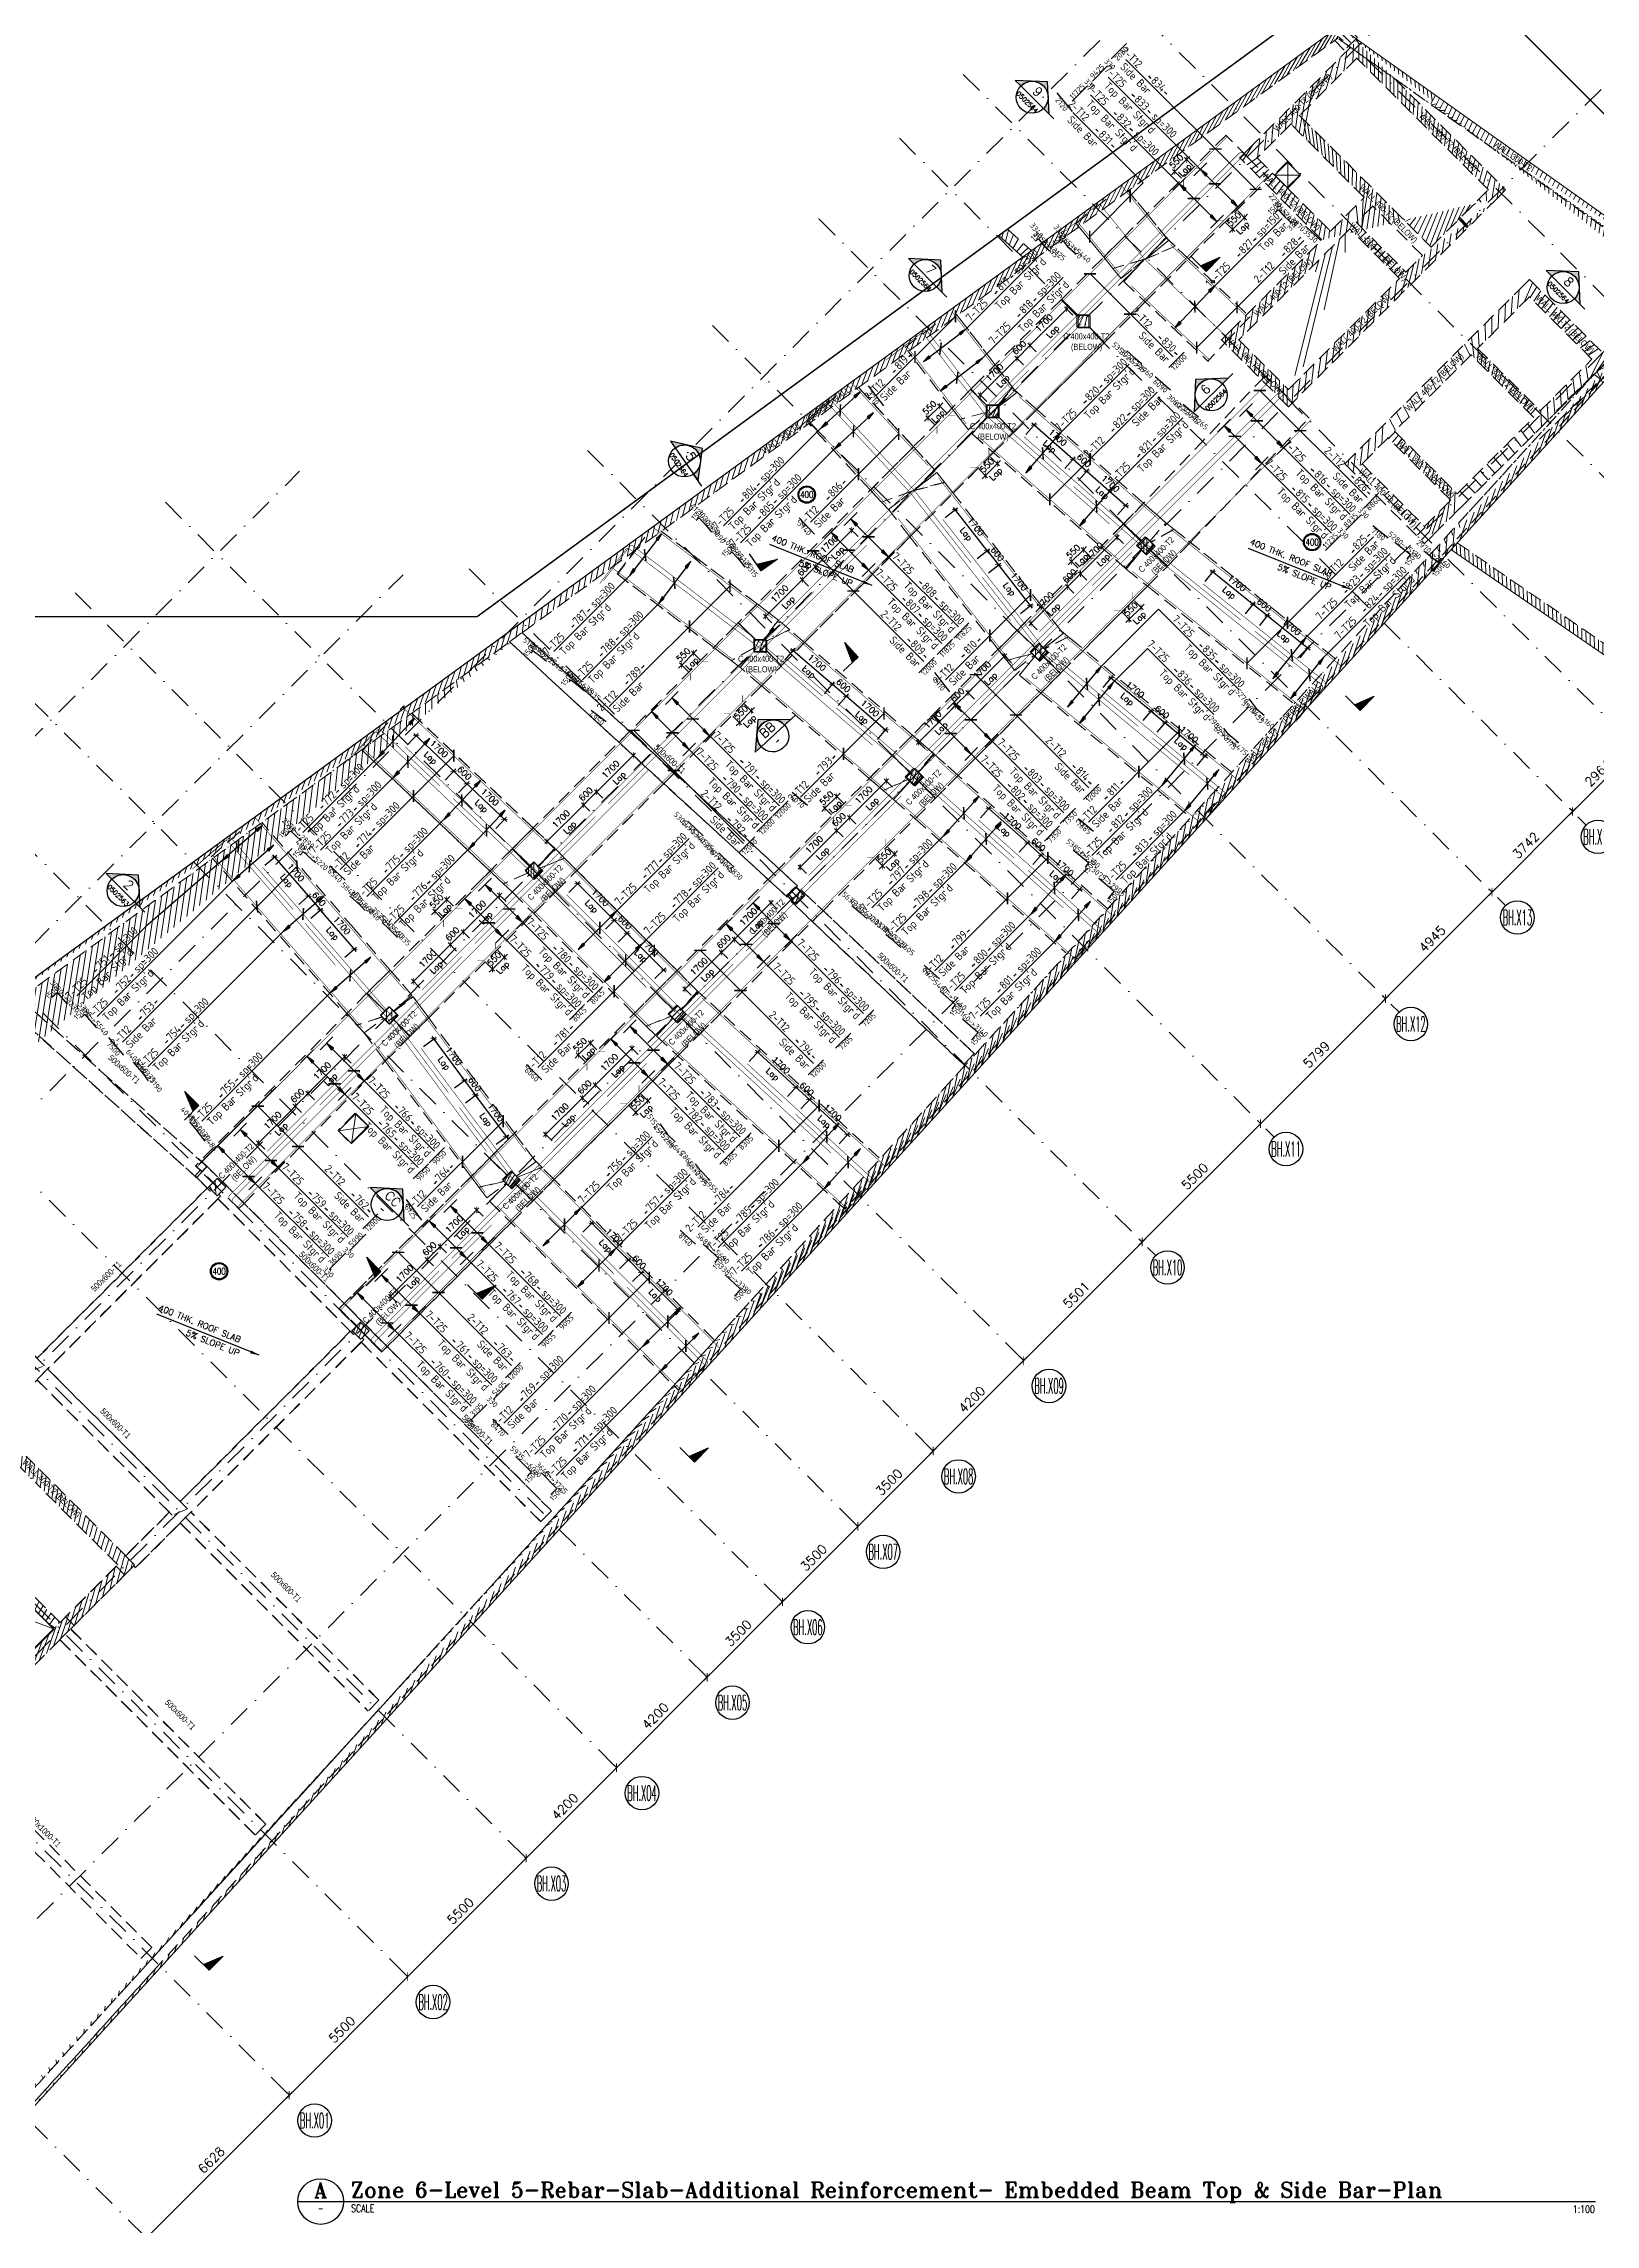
# Model space of a CAD drawing. Extents: x 660761725 to 1323371458, y 2734871439 to 5470067957.
# Drawn here: x 662041208 to 662092154, y 2735011059 to 2735082641 of the extents above; entities that cross this region are included whole.
import ezdxf
from ezdxf.enums import TextEntityAlignment as Align

# ---------------------------------------------------------------- set-up
doc = ezdxf.new("R2010")
doc.units = 0
for name, pattern in [('AXES', [1.95, 1.2, -0.25, 0.25, -0.25]), ('CENTER2', [28.575, 19.05, -3.175, 3.175, -3.175]), ('Hidden', [714.375, 476.25, -238.125]), ('sbp_axis_short', [10, 5, -2.5, 0, -2.5])]:
    doc.linetypes.add(name, pattern=pattern)
doc.layers.add('A-DETL', color=5, linetype='Continuous', lineweight=9, true_color=0x0000ff)
for name, color, linetype, lineweight in [('A-FLOR-PATT', 7, 'Continuous', 15), ('A-GENM', 7, 'Continuous', 9), ('A-ROOF', 7, 'Continuous', 15), ('A-WALL', 7, 'Continuous', 15), ('A-WALL-IDEN', 7, 'Continuous', 9), ('I-WALL', 7, 'Continuous', 15), ('S-ARROW', 8, 'Continuous', 13), ('S-BEAM', 7, 'Continuous', 15), ('S-BEAM-IDEN', 2, 'Continuous', 9), ('S-COLS-IDEN', 7, 'Continuous', 9), ('S-GRID', 7, 'Continuous', 9), ('S-GRID-IDEN', 7, 'Continuous', 13), ('S-MATCH LNE', 5, 'CENTER2', 40)]:
    doc.layers.add(name, color=color, linetype=linetype, lineweight=lineweight)
for name, color, linetype in [('S-AXIS', 20, 'AXES'), ('S-DIMI', 100, 'Continuous'), ('S-DIMO', 100, 'Continuous'), ('S-HATCH', 9, 'Continuous'), ('S-IDEN', 221, 'Continuous'), ('S-LEVEL', 3, 'Continuous'), ('S-RBAR-T12', 151, 'Continuous'), ('S-RBAR-T25', 51, 'Continuous'), ('S-RDIMO', 8, 'Continuous'), ('S-RSYMB', 7, 'Continuous'), ('S-SCEL-INDT', 222, 'Continuous'), ('S-SIMPLETEXT', 7, 'Continuous'), ('S-TXT', 3, 'Continuous'), ('S-TXT-B', 7, 'Continuous')]:
    doc.layers.add(name, color=color, linetype=linetype)
doc.styles.add('08437-0000-2-020-000R-0511-00$0$ROMANS', font='ROMANS.shx', dxfattribs={"width": 0.75})
doc.styles.add('Arial Narrow_1', font='ARIALN.TTF', dxfattribs={"height": 200})
doc.styles.add('ARMACAD', font='isocp.shx')
doc.styles.add('ROMANS', font='romans.shx')
doc.styles.add('ROMANT', font='romant')
doc.dimstyles.new('S-DIMI-100', dxfattribs={"dimscale": 100, "dimtxt": 2, "dimasz": 1.5, "dimexe": 1, "dimexo": 1, "dimgap": 1, "dimtad": 1, "dimdec": 0, "dimzin": 12, "dimdsep": 46, "dimtxsty": 'ROMANS', "dimblk": 'ARCHTICK', "dimcen": 0.09, "dimdle": 1, "dimclrd": 8, "dimclre": 8, "dimclrt": 4, "dimadec": 0, "dimazin": 3, "dimtfac": 1, "dimtdec": 0, "dimtix": 1, "dimtmove": 1, "dimatfit": 3, "dimtolj": 1, "dimtzin": 0, "dimarcsym": 0})
doc.dimstyles.new('S-DIMI-20', dxfattribs={"dimscale": 20, "dimtxt": 2, "dimasz": 1.5, "dimexe": 1, "dimexo": 1, "dimgap": 1, "dimtad": 1, "dimdec": 0, "dimzin": 12, "dimdsep": 46, "dimtxsty": 'ROMANS', "dimblk": 'ARCHTICK', "dimcen": 0.09, "dimdle": 1, "dimclrd": 8, "dimclre": 8, "dimclrt": 4, "dimadec": 0, "dimazin": 3, "dimtfac": 1, "dimtdec": 0, "dimtix": 1, "dimtmove": 1, "dimatfit": 3, "dimtolj": 1, "dimtzin": 0, "dimarcsym": 0})
doc.dimstyles.new('S-DIMO-100', dxfattribs={"dimscale": 100, "dimtxt": 3, "dimasz": 2, "dimexe": 1.5, "dimexo": 1.5, "dimgap": 1.5, "dimtad": 1, "dimdec": 0, "dimzin": 12, "dimdsep": 46, "dimtxsty": 'ROMANS', "dimblk": 'ARCHTICK', "dimcen": 0.09, "dimdle": 1.5, "dimclrd": 8, "dimclre": 8, "dimclrt": 4, "dimadec": 0, "dimazin": 3, "dimtfac": 1, "dimtdec": 0, "dimtix": 1, "dimtmove": 1, "dimatfit": 3, "dimfxl": 1, "dimtolj": 1, "dimtzin": 0, "dimarcsym": 0})

msp = doc.modelspace()

# ---------------------------------------------------------------- texts
at = {"layer": 'S-SIMPLETEXT', "style": 'ARMACAD'}
for s, rotation, p in [('Side Bar', 314.8320237266, (662077418.49215007, 2735080958.68146181)), ("Top Bar Stgr'd", 314.8320237266, (662077552.3461585, 2735079663.37168503)), ('Side Bar', 314.8320237266, (662075678.53639555, 2735079215.42899084)), ("Top Bar Stgr'd", 314.8320237266, (662076966.89882362, 2735079077.858953)), ('Top Bar', 45.1657546331, (662082083.28327847, 2735076642.73515701)), ('Side Bar', 45.1677637687, (662082803.25840521, 2735075922.77600288)), ("Top Bar Stgr'd", 45.1657546331, (662074146.59903622, 2735075452.69364214)), ("Top Bar Stgr'd", 45.1657546331, (662074899.88064206, 2735074699.40928411)), ('Side Bar', 315.1677672917, (662078028.76405871, 2735072137.0882802)), ('Side Bar', 44.8320430452, (662069719.0292393, 2735071776.50446081)), ("Top Bar Stgr'd", 45.1657546331, (662077069.3527745, 2735071855.34812403)), ('Side Bar', 45.1677637687, (662077982.07274675, 2735070942.64158678)), ("Top Bar Stgr'd", 45.1657546331, (662078822.8433919, 2735070101.85109711)), ("Top Bar Stgr'd", 44.8340377338, (662065408.09595346, 2735068208.9801569)), ("Top Bar Stgr'd", 315.1677672917, (662083234.59077001, 2735066356.87790394)), ("Top Bar Stgr'd", 315.1677672917, (662083848.70098317, 2735066970.98587322)), ('Side Bar', 315.1677672917, (662084397.17210352, 2735067519.45499086)), ("Top Bar Stgr'd", 44.8340377338, (662065971.240749, 2735067645.83330297)), ('Side Bar', 44.8320430452, (662067547.32587326, 2735067611.71582079)), ('Side Bar', 45.1677637687, (662085086.38633072, 2735066190.72939777)), ("Top Bar Stgr'd", 45.1657546331, (662085629.64215112, 2735065647.45482016)), ("Top Bar Stgr'd", 45.1657546331, (662086248.52513933, 2735065028.56957006)), ("Top Bar Stgr'd", 315.1677672917, (662070440.07124507, 2735062733.85316086)), ("Top Bar Stgr'd", 315.1677672917, (662070982.6460197, 2735063276.42595291)), ("Top Bar Stgr'd", 44.8340270243, (662059860.49802232, 2735064100.88712692)), ("Top Bar Stgr'd", 44.8340270243, (662060795.75736189, 2735063165.68985796)), ('Side Bar', 315.1677672917, (662069847.59328175, 2735062141.37736607)), ('Side Bar', 44.8320430452, (662071979.15572274, 2735062434.844203)), ("Top Bar Stgr'd", 315.1677672917, (662080185.63502038, 2735061221.02154922)), ('Side Bar', 44.8320430452, (662060942.4397527, 2735061556.63707876)), ("Top Bar Stgr'd", 315.1677672917, (662079362.59004056, 2735060397.92194319)), ("Top Bar Stgr'd", 315.1677672917, (662065112.66719472, 2735057406.48754215)), ('Side Bar', 44.8320430452, (662067217.03340042, 2735058590.63115406)), ("Top Bar Stgr'd", 315.1677672917, (662074445.7302084, 2735057172.07038403)), ('Side Bar', 315.1677672917, (662075265.55031621, 2735057991.88749886)), ("Top Bar Stgr'd", 44.8340270243, (662051602.255808, 2735058140.90968513)), ("Top Bar Stgr'd", 315.1677672917, (662064551.33558702, 2735056845.15798521)), ("Top Bar Stgr'd", 315.1677672917, (662073891.89317107, 2735056618.23537016)), ("Top Bar Stgr'd", 44.8340270243, (662052180.41065896, 2735057562.79320288)), ('Side Bar', 315.1677672917, (662063953.87964499, 2735056247.72824478)), ('Side Bar', 44.8320430452, (662076674.05501115, 2735057768.66060686)), ("Top Bar Stgr'd", 44.8340377338, (662077499.72167456, 2735057380.05856991)), ("Top Bar Stgr'd", 44.8340377338, (662078290.67202342, 2735056589.10533094)), ('Side Bar', 44.8320430452, (662052102.51330686, 2735056211.54058599)), ("Top Bar Stgr'd", 44.8340270243, (662053701.1702764, 2735056042.13451385)), ("Top Bar Stgr'd", 45.1657546331, (662062617.82005763, 2735056285.87707996)), ("Top Bar Stgr'd", 44.8340270243, (662070295.56661308, 2735055684.39185619)), ("Top Bar Stgr'd", 44.8340270243, (662054591.59889948, 2735055151.76498604)), ("Top Bar Stgr'd", 45.1657546331, (662063574.56817949, 2735055329.19245481)), ("Top Bar Stgr'd", 44.8340270243, (662071084.17305791, 2735054895.837749)), ("Top Bar Stgr'd", 315.1677672917, (662058982.69766235, 2735051276.52144718)), ('Side Bar', 44.8320430452, (662071632.59056079, 2735052884.53364515)), ("Top Bar Stgr'd", 44.8340270243, (662073010.53397942, 2735052969.60467386)), ("Top Bar Stgr'd", 44.8340270243, (662044174.39752889, 2735052773.92324305)), ("Top Bar Stgr'd", 44.8340270243, (662044850.30800581, 2735052098.057621)), ("Top Bar Stgr'd", 315.1677672917, (662058419.72341216, 2735050713.54925299)), ("Top Bar Stgr'd", 315.1677672917, (662067864.17381692, 2735050590.53804302)), ("Top Bar Stgr'd", 44.8340270243, (662073852.88183641, 2735052127.31272078)), ("Top Bar Stgr'd", 315.1677672917, (662067077.08552134, 2735049803.45262289)), ('Side Bar', 45.0000096593, (662044951.53502965, 2735050537.92476082)), ("Top Bar Stgr'd", 44.8340270243, (662046505.6151377, 2735050442.86034918)), ('Side Bar', 44.8320430452, (662058598.02240849, 2735049716.00775003)), ('Side Bar', 315.1677672917, (662066220.18983054, 2735048946.56006813)), ("Top Bar Stgr'd", 44.8340270243, (662048284.46752512, 2735048664.12601805)), ("Top Bar Stgr'd", 315.1677672917, (662063817.72496009, 2735046544.13308716)), ("Top Bar Stgr'd", 315.1677672917, (662053241.04575133, 2735045534.89051723)), ("Top Bar Stgr'd", 315.1677672917, (662053776.20781851, 2735046070.05062819)), ("Top Bar Stgr'd", 315.1677672917, (662063294.70412707, 2735046021.16412401)), ("Top Bar Stgr'd", 45.1657546331, (662061410.5694865, 2735046501.65522289)), ('Side Bar', 44.8320430452, (662054651.40963519, 2735045145.75993109)), ("Top Bar Stgr'd", 45.1657546331, (662062649.5061332, 2735045262.80080414)), ("Top Bar Stgr'd", 315.1677672917, (662050948.89519382, 2735043242.74833488)), ('Side Bar', 315.1677672917, (662051615.46436274, 2735043909.3150692)), ('Side Bar', 44.8320430452, (662063844.5735606, 2735044469.43742609)), ("Top Bar Stgr'd", 44.8340270243, (662065229.03244841, 2735044515.03741312)), ("Top Bar Stgr'd", 315.1677672917, (662050310.22858441, 2735042600.37294817)), ("Top Bar Stgr'd", 44.8340270243, (662066001.13583839, 2735043742.98526478)), ("Top Bar Stgr'd", 315.1677672917, (662057923.30918145, 2735040649.70973301)), ("Top Bar Stgr'd", 315.1677672917, (662057330.01170623, 2735040056.41442585)), ("Top Bar Stgr'd", 315.1677672917, (662055666.5938282, 2735038393.0026269)), ("Top Bar Stgr'd", 315.1677672917, (662054979.94507325, 2735037702.36645985)), ('Side Bar', 315.1677672917, (662056306.02256978, 2735039032.4290328)), ('Side Bar', 44.8320430452, (662057482.05008411, 2735038038.00543499)), ("Top Bar Stgr'd", 44.8340270243, (662059219.01622963, 2735037730.30300808)), ("Top Bar Stgr'd", 44.8340270243, (662059916.276227, 2735037033.08928585))]:
    msp.add_text(s, height=262.5, rotation=rotation, dxfattribs=at).set_placement(p, align=Align.RIGHT)

# ---------------------------------------------------------------- blocks, each defined once
blk = doc.blocks.new('I am… Domination.')
at = {"layer": 'S-RDIMO', "color": 9, "linetype": 'Hidden', "lineweight": 9}
for p, q in [((662386291, 2734575934), (662380899, 2734570550)), ((662386296, 2734575939), (662386291, 2734575934)), ((662387016, 2734575218), (662386296, 2734575939)), ((662387005, 2734575219), (662387704, 2734574519)), ((662383709, 2734573356), (662383066, 2734574148)), ((662383066, 2734574148), (662383709, 2734573356)), ((662385067, 2734571886), (662387563, 2734574378)), ((662387704, 2734574519), (662387709, 2734574524)), ((662381386, 2734573042), (662382178, 2734573686)), ((662382178, 2734573686), (662382363, 2734573837)), ((662381386, 2734573042), (662382287, 2734571936)), ((662382287, 2734571936), (662381448, 2734572966)), ((662383012, 2734572660), (662382287, 2734571936)), ((662383709, 2734573356), (662383012, 2734572660)), ((662383709, 2734573356), (662384418, 2734572485)), ((662384367, 2734572548), (662383709, 2734573356)), ((662384631, 2734572298), (662383659, 2734571878)), ((662383661, 2734571872), (662384637, 2734572293)), ((662384332, 2734572581), (662383673, 2734571884)), ((662383673, 2734571884), (662384332, 2734572581)), ((662383689, 2734571891), (662384418, 2734572485)), ((662384418, 2734572485), (662383689, 2734571891)), ((662384332, 2734572581), (662384332, 2734572581)), ((662384631, 2734572298), (662384332, 2734572581)), ((662384367, 2734572548), (662384332, 2734572581)), ((662384631, 2734572298), (662384367, 2734572548)), ((662384418, 2734572485), (662384367, 2734572548)), ((662384418, 2734572485), (662384418, 2734572485)), ((662385067, 2734571886), (662384631, 2734572298)), ((662384637, 2734572293), (662384631, 2734572298)), ((662384637, 2734572293), (662384631, 2734572298)), ((662382586, 2734571568), (662382287, 2734571936)), ((662382287, 2734571936), (662382586, 2734571568)), ((662383631, 2734571866), (662382586, 2734571568)), ((662382586, 2734571568), (662382856, 2734571236)), ((662382586, 2734571568), (662382856, 2734571236)), ((662382590, 2734571563), (662382586, 2734571568)), ((662382586, 2734571568), (662382590, 2734571563)), ((662383620, 2734571857), (662382590, 2734571563)), ((662382856, 2734571236), (662383631, 2734571866)), ((662382857, 2734571235), (662382856, 2734571236)), ((662383631, 2734571866), (662382857, 2734571235)), ((662383631, 2734571866), (662382945, 2734571140)), ((662382945, 2734571140), (662383375, 2734571595)), ((662383375, 2734571595), (662383631, 2734571866)), ((662383623, 2734571858), (662383620, 2734571857)), ((662383661, 2734571868), (662383623, 2734571858)), ((662383659, 2734571878), (662383631, 2734571866)), ((662383651, 2734570472), (662385067, 2734571886)), ((662383651, 2734570472), (662385067, 2734571886)), ((662383689, 2734571891), (662383661, 2734571868)), ((662383673, 2734571884), (662383661, 2734571872)), ((662383661, 2734571872), (662383673, 2734571884)), ((662383661, 2734571868), (662383669, 2734571875)), ((662383669, 2734571875), (662383689, 2734571891)), ((662386958, 2734570097), (662385067, 2734571886)), ((662380899, 2734570550), (662377922, 2734567600)), ((662380907, 2734570558), (662380899, 2734570550)), ((662380902, 2734570553), (662380899, 2734570550)), ((662380899, 2734570550), (662380901, 2734570552)), ((662380899, 2734570550), (662381407, 2734570042)), ((662380907, 2734570558), (662380902, 2734570553)), ((662380902, 2734570553), (662380905, 2734570556)), ((662380902, 2734570553), (662381408, 2734570042)), ((662380907, 2734570558), (662380905, 2734570556)), ((662381411, 2734570049), (662380905, 2734570556)), ((662381411, 2734570050), (662380907, 2734570558)), ((662382945, 2734571140), (662385709, 2734568526)), ((662382945, 2734571140), (662383651, 2734570472)), ((662382945, 2734571140), (662382945, 2734571140)), ((662378728, 2734568399), (662377459, 2734570053)), ((662377459, 2734570053), (662378728, 2734568399)), ((662381404, 2734570042), (662381408, 2734570042)), ((662381407, 2734570042), (662381404, 2734570042)), ((662381404, 2734570042), (662381404, 2734569642)), ((662381419, 2734570042), (662381407, 2734570042)), ((662381407, 2734570042), (662381418, 2734570042)), ((662381408, 2734570042), (662381419, 2734570042)), ((662381419, 2734570042), (662381411, 2734570050)), ((662381418, 2734570042), (662381411, 2734570049)), ((662381419, 2734570042), (662381418, 2734570042)), ((662381804, 2734570042), (662381419, 2734570042)), ((662381804, 2734569655), (662381804, 2734570042)), ((662381804, 2734570026), (662381804, 2734569644)), ((662383651, 2734570472), (662382312, 2734569135)), ((662382318, 2734569140), (662383651, 2734570472)), ((662387084, 2734569979), (662386415, 2734569272)), ((662387097, 2734569966), (662387084, 2734569979)), ((662375767, 2734568973), (662376575, 2734569593)), ((662376575, 2734569593), (662376764, 2734569739)), ((662380092, 2734566935), (662382315, 2734569138)), ((662382310, 2734569132), (662380092, 2734566935)), ((662381404, 2734569642), (662381804, 2734569642)), ((662381804, 2734569642), (662381418, 2734569642)), ((662381804, 2734569644), (662381804, 2734569655)), ((662381804, 2734569655), (662382318, 2734569140)), ((662381804, 2734569644), (662381804, 2734569653)), ((662381804, 2734569653), (662382315, 2734569138)), ((662381804, 2734569644), (662381804, 2734569653)), ((662381804, 2734569643), (662381804, 2734569644)), ((662381804, 2734569643), (662381804, 2734569644)), ((662382312, 2734569135), (662381804, 2734569644)), ((662382310, 2734569132), (662381804, 2734569643)), ((662382310, 2734569132), (662382315, 2734569138)), ((662382318, 2734569140), (662382312, 2734569135)), ((662386415, 2734569272), (662385709, 2734568526)), ((662377300, 2734566976), (662375843, 2734568873)), ((662378026, 2734567703), (662378728, 2734568399)), ((662378728, 2734568399), (662379359, 2734567578)), ((662379359, 2734567578), (662378728, 2734568399)), ((662385709, 2734568526), (662385722, 2734568513)), ((662376040, 2734565710), (662374215, 2734567683)), ((662374215, 2734567683), (662376040, 2734565710)), ((662377923, 2734567601), (662378026, 2734567703)), ((662387583, 2734568033), (662382931, 2734563169)), ((662387588, 2734568038), (662387583, 2734568033)), ((662388324, 2734567334), (662387588, 2734568038)), ((662377917, 2734567595), (662370291, 2734559934)), ((662372565, 2734566521), (662373316, 2734567216)), ((662373316, 2734567216), (662373490, 2734567377)), ((662377917, 2734567595), (662377300, 2734566976)), ((662377574, 2734566619), (662377300, 2734566976)), ((662377300, 2734566976), (662377574, 2734566619)), ((662377918, 2734567596), (662377917, 2734567595)), ((662377917, 2734567595), (662378426, 2734567089)), ((662378426, 2734567089), (662377918, 2734567596)), ((662377923, 2734567601), (662377922, 2734567600)), ((662377922, 2734567600), (662378429, 2734567089)), ((662378429, 2734567089), (662377923, 2734567601)), ((662378424, 2734567089), (662378426, 2734567089)), ((662378426, 2734567089), (662378424, 2734567089)), ((662378424, 2734567089), (662378424, 2734566838)), ((662378429, 2734567089), (662378426, 2734567089)), ((662378429, 2734567089), (662378426, 2734567089)), ((662378437, 2734567089), (662378429, 2734567089)), ((662378800, 2734567089), (662378437, 2734567089)), ((662379285, 2734567643), (662378800, 2734567089)), ((662378800, 2734567089), (662378824, 2734567089)), ((662378800, 2734567089), (662378824, 2734567089)), ((662378824, 2734567089), (662378800, 2734567089)), ((662378824, 2734567089), (662379299, 2734567631)), ((662378824, 2734567022), (662379429, 2734567487)), ((662379429, 2734567487), (662378824, 2734567022)), ((662378824, 2734566703), (662378824, 2734567089)), ((662378824, 2734567089), (662378824, 2734566984)), ((662378824, 2734567022), (662378824, 2734567089)), ((662378824, 2734567072), (662378824, 2734566984)), ((662378824, 2734566703), (662378824, 2734567022)), ((662378824, 2734566984), (662378824, 2734566690)), ((662378824, 2734566984), (662378824, 2734566835)), ((662379285, 2734567643), (662379612, 2734567356)), ((662379298, 2734567632), (662379285, 2734567643)), ((662379299, 2734567631), (662379359, 2734567578)), ((662380092, 2734566935), (662379330, 2734566180)), ((662379335, 2734566185), (662380092, 2734566935)), ((662380092, 2734566935), (662379359, 2734567578)), ((662379359, 2734567578), (662379429, 2734567487)), ((662379429, 2734567487), (662379359, 2734567578)), ((662379429, 2734567487), (662379429, 2734567487)), ((662383594, 2734563862), (662380092, 2734566935)), ((662389033, 2734566656), (662388455, 2734567209)), ((662374628, 2734564291), (662372589, 2734566495)), ((662378424, 2734566838), (662377574, 2734566619)), ((662377574, 2734566619), (662377833, 2734566282)), ((662377574, 2734566619), (662377833, 2734566282)), ((662377578, 2734566614), (662377574, 2734566619)), ((662377574, 2734566619), (662377578, 2734566614)), ((662378424, 2734566833), (662377578, 2734566614)), ((662377833, 2734566282), (662378424, 2734566736)), ((662377833, 2734566281), (662378424, 2734566736)), ((662377833, 2734566281), (662377833, 2734566282)), ((662377966, 2734566139), (662378449, 2734566689)), ((662378428, 2734566666), (662377967, 2734566139)), ((662378424, 2734566736), (662378424, 2734566838)), ((662378424, 2734566838), (662378424, 2734566833)), ((662378424, 2734566833), (662378424, 2734566736)), ((662378424, 2734566689), (662378424, 2734566736)), ((662378424, 2734566736), (662378424, 2734566689)), ((662378424, 2734566689), (662378449, 2734566689)), ((662378449, 2734566689), (662378429, 2734566667)), ((662378449, 2734566689), (662378441, 2734566689)), ((662378449, 2734566689), (662378824, 2734566689)), ((662378785, 2734566791), (662378696, 2734566689)), ((662378744, 2734566689), (662378696, 2734566689)), ((662378824, 2734566689), (662378744, 2734566689)), ((662378824, 2734566835), (662378785, 2734566791)), ((662378824, 2734566835), (662378824, 2734566689)), ((662378824, 2734566690), (662378824, 2734566703)), ((662378824, 2734566703), (662379340, 2734566190)), ((662378824, 2734566701), (662378824, 2734566703)), ((662379339, 2734566189), (662378824, 2734566703)), ((662378824, 2734566690), (662378824, 2734566701)), ((662378824, 2734566701), (662379335, 2734566185)), ((662379330, 2734566180), (662378824, 2734566690)), ((662385130, 2734562575), (662389033, 2734566656)), ((662389028, 2734566651), (662389033, 2734566656)), ((662376040, 2734565710), (662375351, 2734565017)), ((662376040, 2734565710), (662376759, 2734564933)), ((662376759, 2734564933), (662376040, 2734565710)), ((662377346, 2734564187), (662378673, 2734565519)), ((662378673, 2734565519), (662377346, 2734564187)), ((662377967, 2734566139), (662377966, 2734566139)), ((662377966, 2734566139), (662382192, 2734562431)), ((662377967, 2734566139), (662378673, 2734565519)), ((662378673, 2734565519), (662379330, 2734566180)), ((662378673, 2734565519), (662379330, 2734566180)), ((662379330, 2734566180), (662379339, 2734566189)), ((662379330, 2734566180), (662379339, 2734566189)), ((662379335, 2734566184), (662379330, 2734566180)), ((662379340, 2734566190), (662379339, 2734566189)), ((662375351, 2734565017), (662374628, 2734564291)), ((662376049, 2734564276), (662376759, 2734564933)), ((662376759, 2734564933), (662376049, 2734564276)), ((662376054, 2734564277), (662376810, 2734564871)), ((662376811, 2734564870), (662376054, 2734564277)), ((662376759, 2734564933), (662376759, 2734564933)), ((662376810, 2734564871), (662376811, 2734564870)), ((662377063, 2734564548), (662376810, 2734564871)), ((662377063, 2734564548), (662376811, 2734564870)), ((662374991, 2734563899), (662374628, 2734564291)), ((662374628, 2734564291), (662374991, 2734563899)), ((662376013, 2734564266), (662374991, 2734563899)), ((662375997, 2734564253), (662374995, 2734563894)), ((662376013, 2734564266), (662375227, 2734563649)), ((662375227, 2734563650), (662376013, 2734564266)), ((662375925, 2734562759), (662377346, 2734564187)), ((662375925, 2734562759), (662377346, 2734564187)), ((662376043, 2734564270), (662375997, 2734564253)), ((662376034, 2734564272), (662376013, 2734564266)), ((662377063, 2734564548), (662376034, 2734564272)), ((662376043, 2734564268), (662377067, 2734564543)), ((662376054, 2734564277), (662376043, 2734564268)), ((662376043, 2734564268), (662376054, 2734564277)), ((662376043, 2734564270), (662376049, 2734564276)), ((662376049, 2734564276), (662376043, 2734564270)), ((662377346, 2734564187), (662377063, 2734564548)), ((662377067, 2734564543), (662377063, 2734564548)), ((662377067, 2734564543), (662377063, 2734564548)), ((662380248, 2734560487), (662377346, 2734564187)), ((662374991, 2734563899), (662375252, 2734563617)), ((662374991, 2734563899), (662375252, 2734563617)), ((662374995, 2734563894), (662374991, 2734563899)), ((662374991, 2734563899), (662374995, 2734563894)), ((662375227, 2734563649), (662375227, 2734563649)), ((662375252, 2734563617), (662375227, 2734563649)), ((662375310, 2734563543), (662375252, 2734563617)), ((662375925, 2734562759), (662375310, 2734563543)), ((662382939, 2734563177), (662383594, 2734563862)), ((662383594, 2734563862), (662384320, 2734563225)), ((662384320, 2734563225), (662383594, 2734563862)), ((662366937, 2734562363), (662367244, 2734562766)), ((662370909, 2734560555), (662367745, 2734562958)), ((662367745, 2734562958), (662370909, 2734560555)), ((662372468, 2734559286), (662375925, 2734562759)), ((662375925, 2734562759), (662372468, 2734559286)), ((662378824, 2734559062), (662375925, 2734562759)), ((662382939, 2734563177), (662379450, 2734559689)), ((662382931, 2734563170), (662382192, 2734562431)), ((662382939, 2734563177), (662382931, 2734563170)), ((662382932, 2734563170), (662382931, 2734563169)), ((662382931, 2734563169), (662383509, 2734562617)), ((662382932, 2734563170), (662382939, 2734563177)), ((662383144, 2734562967), (662382933, 2734563169)), ((662382952, 2734563191), (662382939, 2734563177)), ((662382947, 2734563185), (662382939, 2734563177)), ((662382952, 2734563191), (662382947, 2734563185)), ((662382947, 2734563185), (662383512, 2734562620)), ((662383517, 2734562625), (662382952, 2734563191)), ((662383509, 2734562617), (662383144, 2734562967)), ((662383652, 2734562760), (662383517, 2734562625)), ((662383833, 2734562579), (662383652, 2734562760)), ((662383797, 2734562615), (662383652, 2734562760)), ((662383797, 2734562615), (662383652, 2734562760)), ((662383797, 2734562615), (662384327, 2734563219)), ((662383797, 2734562615), (662384327, 2734563219)), ((662384593, 2734563006), (662383833, 2734562579)), ((662384599, 2734563001), (662383838, 2734562574)), ((662384326, 2734563219), (662384320, 2734563225)), ((662384320, 2734563225), (662384593, 2734563006)), ((662384326, 2734563219), (662384320, 2734563225)), ((662384593, 2734563006), (662384320, 2734563225)), ((662384327, 2734563219), (662384327, 2734563219)), ((662384593, 2734563006), (662384599, 2734563001)), ((662384599, 2734563001), (662384593, 2734563006)), ((662384593, 2734563006), (662385130, 2734562575)), ((662389897, 2734558749), (662384593, 2734563006)), ((662366310, 2734561537), (662366937, 2734562363)), ((662366998, 2734562412), (662366325, 2734561526)), ((662382192, 2734562431), (662382672, 2734562010)), ((662382192, 2734562431), (662383008, 2734561715)), ((662382672, 2734562010), (662382994, 2734561727)), ((662382994, 2734561727), (662383520, 2734562326)), ((662383394, 2734562155), (662383008, 2734561715)), ((662383027, 2734561698), (662383526, 2734562320)), ((662383526, 2734562320), (662383028, 2734561698)), ((662383509, 2734562617), (662383369, 2734562477)), ((662383369, 2734562477), (662383509, 2734562617)), ((662383509, 2734562617), (662383369, 2734562477)), ((662383369, 2734562477), (662383526, 2734562320)), ((662383460, 2734562386), (662383369, 2734562477)), ((662383369, 2734562477), (662383526, 2734562320)), ((662383533, 2734562314), (662383394, 2734562155)), ((662383457, 2734562565), (662383509, 2734562617)), ((662383518, 2734562328), (662383460, 2734562386)), ((662383520, 2734562326), (662383460, 2734562386)), ((662383517, 2734562625), (662383509, 2734562617)), ((662383514, 2734562622), (662383509, 2734562617)), ((662383509, 2734562617), (662383512, 2734562620)), ((662383509, 2734562617), (662383512, 2734562620)), ((662383512, 2734562620), (662383517, 2734562625)), ((662383517, 2734562625), (662383514, 2734562622)), ((662383520, 2734562326), (662383518, 2734562328)), ((662383526, 2734562320), (662383520, 2734562326)), ((662383520, 2734562326), (662383526, 2734562320)), ((662383526, 2734562320), (662383533, 2734562314)), ((662383526, 2734562320), (662383533, 2734562314)), ((662383526, 2734562320), (662383533, 2734562314)), ((662383533, 2734562314), (662383652, 2734562194)), ((662383652, 2734562194), (662383798, 2734562340)), ((662383816, 2734562392), (662383678, 2734562220)), ((662383793, 2734562336), (662383678, 2734562220)), ((662383935, 2734562477), (662383793, 2734562336)), ((662383833, 2734562579), (662383797, 2734562615)), ((662383797, 2734562615), (662383833, 2734562579)), ((662383798, 2734562614), (662383833, 2734562579)), ((662383798, 2734562340), (662383800, 2734562342)), ((662383803, 2734562345), (662383800, 2734562342)), ((662383800, 2734562342), (662383901, 2734562242)), ((662383892, 2734562251), (662383800, 2734562342)), ((662383803, 2734562345), (662383935, 2734562477)), ((662383803, 2734562345), (662384381, 2734561792)), ((662384381, 2734561792), (662383803, 2734562345)), ((662383907, 2734562505), (662383816, 2734562392)), ((662383833, 2734562579), (662383935, 2734562477)), ((662383935, 2734562477), (662383833, 2734562579)), ((662383833, 2734562579), (662383907, 2734562505)), ((662383838, 2734562574), (662383833, 2734562579)), ((662383833, 2734562579), (662383935, 2734562477)), ((662383833, 2734562579), (662383838, 2734562574)), ((662384366, 2734561776), (662383892, 2734562251)), ((662383901, 2734562242), (662384366, 2734561776)), ((662383907, 2734562505), (662383935, 2734562477)), ((662384381, 2734561792), (662385130, 2734562575)), ((662385130, 2734562575), (662384381, 2734561792)), ((662389842, 2734558793), (662385130, 2734562575)), ((662366325, 2734561526), (662366310, 2734561537)), ((662366310, 2734561537), (662369483, 2734559126)), ((662369483, 2734559126), (662366325, 2734561526)), ((662382994, 2734561727), (662383008, 2734561715)), ((662383028, 2734561698), (662383027, 2734561698)), ((662383028, 2734561698), (662383727, 2734561137)), ((662383727, 2734561137), (662384366, 2734561776)), ((662383727, 2734561137), (662384366, 2734561776)), ((662384366, 2734561776), (662384366, 2734561776)), ((662384381, 2734561792), (662384381, 2734561792)), ((662370909, 2734560555), (662370298, 2734559941)), ((662371619, 2734560015), (662370909, 2734560555)), ((662370909, 2734560555), (662371605, 2734560026)), ((662381640, 2734559050), (662383727, 2734561137)), ((662383727, 2734561137), (662381640, 2734559050)), ((662383727, 2734561137), (662388499, 2734557307)), ((662370291, 2734559934), (662362871, 2734552514)), ((662370224, 2734559867), (662369483, 2734559126)), ((662370291, 2734559934), (662370224, 2734559867)), ((662370293, 2734559936), (662370291, 2734559934)), ((662370291, 2734559934), (662370293, 2734559936)), ((662370293, 2734559936), (662370291, 2734559934)), ((662370291, 2734559934), (662370840, 2734559387)), ((662370293, 2734559936), (662370293, 2734559936)), ((662370293, 2734559936), (662370841, 2734559387)), ((662370294, 2734559937), (662370296, 2734559939)), ((662370799, 2734559430), (662370294, 2734559936)), ((662370298, 2734559941), (662370296, 2734559939)), ((662370298, 2734559938), (662370296, 2734559939)), ((662370824, 2734559414), (662370299, 2734559937)), ((662371605, 2734560026), (662371120, 2734559387)), ((662371143, 2734559387), (662371619, 2734560015)), ((662371159, 2734559387), (662371665, 2734559976)), ((662371160, 2734559387), (662371666, 2734559976)), ((662371619, 2734560015), (662371605, 2734560026)), ((662371665, 2734559976), (662371666, 2734559976)), ((662371975, 2734559710), (662371665, 2734559976)), ((662371975, 2734559710), (662371666, 2734559976)), ((662378824, 2734559062), (662379550, 2734559788)), ((662379550, 2734559788), (662380248, 2734560487)), ((662380882, 2734559679), (662380248, 2734560487)), ((662380248, 2734560487), (662380882, 2734559679)), ((662370054, 2734558692), (662369483, 2734559126)), ((662369483, 2734559126), (662370054, 2734558692)), ((662370798, 2734559115), (662370054, 2734558692)), ((662370798, 2734559106), (662370061, 2734558687)), ((662370798, 2734559387), (662370841, 2734559387)), ((662370840, 2734559387), (662370798, 2734559387)), ((662370798, 2734559387), (662370798, 2734559115)), ((662370798, 2734558995), (662370798, 2734559115)), ((662370798, 2734559115), (662370798, 2734559106)), ((662370798, 2734559106), (662370798, 2734558995)), ((662370841, 2734559387), (662370799, 2734559430)), ((662370851, 2734559387), (662370825, 2734559413)), ((662370841, 2734559387), (662370851, 2734559387)), ((662370852, 2734559387), (662370841, 2734559387)), ((662370855, 2734559387), (662370841, 2734559387)), ((662371143, 2734559387), (662370851, 2734559387)), ((662371143, 2734559387), (662370852, 2734559387)), ((662371120, 2734559387), (662370855, 2734559387)), ((662371134, 2734559155), (662370990, 2734558987)), ((662371120, 2734559387), (662371143, 2734559387)), ((662371198, 2734559229), (662371134, 2734559155)), ((662371159, 2734559387), (662371143, 2734559387)), ((662371198, 2734559387), (662371160, 2734559387)), ((662371173, 2734559387), (662371198, 2734559387)), ((662371975, 2734559710), (662371198, 2734559327)), ((662371198, 2734559319), (662371981, 2734559705)), ((662371198, 2734559387), (662371198, 2734559327)), ((662371198, 2734559327), (662371198, 2734559387)), ((662371198, 2734559327), (662371198, 2734559229)), ((662371198, 2734559319), (662371198, 2734559327)), ((662371198, 2734559042), (662371198, 2734559319)), ((662371198, 2734559229), (662371198, 2734558987)), ((662371713, 2734558528), (662372468, 2734559286)), ((662371714, 2734558528), (662372468, 2734559286)), ((662372468, 2734559286), (662371975, 2734559710)), ((662371981, 2734559705), (662371975, 2734559710)), ((662371981, 2734559705), (662371975, 2734559710)), ((662376005, 2734556243), (662372468, 2734559286)), ((662379450, 2734559689), (662375349, 2734555587)), ((662379106, 2734558702), (662378824, 2734559062)), ((662378824, 2734559062), (662379106, 2734558702)), ((662379450, 2734559689), (662380015, 2734559123)), ((662380021, 2734559129), (662379456, 2734559693)), ((662380015, 2734559123), (662379873, 2734558981)), ((662379948, 2734559056), (662380015, 2734559123)), ((662380021, 2734559129), (662380015, 2734559123)), ((662380155, 2734559263), (662380021, 2734559129)), ((662380326, 2734559093), (662380155, 2734559263)), ((662380305, 2734559114), (662380342, 2734559077)), ((662380326, 2734559093), (662380954, 2734559587)), ((662380954, 2734559587), (662380326, 2734559093)), ((662380326, 2734559093), (662380954, 2734559586)), ((662380342, 2734559077), (662380326, 2734559093)), ((662381124, 2734559478), (662380342, 2734559077)), ((662380342, 2734559077), (662380388, 2734559031)), ((662380347, 2734559071), (662380342, 2734559077)), ((662381130, 2734559473), (662380347, 2734559071)), ((662380438, 2734558981), (662380347, 2734559071)), ((662380954, 2734559587), (662380882, 2734559679)), ((662380882, 2734559679), (662381124, 2734559478)), ((662380954, 2734559587), (662380882, 2734559679)), ((662381124, 2734559478), (662380882, 2734559679)), ((662380882, 2734559679), (662380954, 2734559587)), ((662380954, 2734559586), (662380954, 2734559587)), ((662381124, 2734559478), (662381130, 2734559473)), ((662381130, 2734559473), (662381124, 2734559478)), ((662381124, 2734559478), (662381640, 2734559050)), ((662386504, 2734555016), (662381124, 2734559478)), ((662370054, 2734558692), (662370371, 2734558452)), ((662370054, 2734558692), (662370295, 2734558509)), ((662370060, 2734558687), (662370054, 2734558692)), ((662370054, 2734558692), (662370060, 2734558687)), ((662370295, 2734558509), (662370371, 2734558452)), ((662370348, 2734558471), (662370798, 2734558995)), ((662370348, 2734558472), (662370798, 2734558995)), ((662370348, 2734558471), (662370348, 2734558471)), ((662370371, 2734558452), (662370348, 2734558471)), ((662371051, 2734557866), (662370371, 2734558452)), ((662370798, 2734558995), (662370798, 2734558987)), ((662370798, 2734558987), (662371198, 2734558987)), ((662371067, 2734558987), (662370990, 2734558987)), ((662371051, 2734557866), (662371708, 2734558523)), ((662371051, 2734557866), (662371708, 2734558523)), ((662371198, 2734558987), (662371067, 2734558987)), ((662371198, 2734559042), (662371714, 2734558528)), ((662371198, 2734559042), (662371713, 2734558528)), ((662371198, 2734559031), (662371198, 2734559041)), ((662371198, 2734559041), (662371712, 2734558527)), ((662371712, 2734558526), (662371198, 2734559041)), ((662371198, 2734558987), (662371198, 2734559030)), ((662371708, 2734558523), (662371712, 2734558526)), ((662371708, 2734558523), (662371712, 2734558526)), ((662371712, 2734558527), (662371712, 2734558526)), ((662371714, 2734558528), (662371713, 2734558528)), ((662379106, 2734558702), (662379931, 2734558922)), ((662379370, 2734558365), (662379106, 2734558702)), ((662379106, 2734558702), (662379370, 2734558365)), ((662379110, 2734558697), (662379106, 2734558702)), ((662379106, 2734558702), (662379110, 2734558697)), ((662379936, 2734558917), (662379110, 2734558697)), ((662379370, 2734558365), (662379997, 2734558856)), ((662379371, 2734558365), (662379370, 2734558365)), ((662379371, 2734558365), (662379997, 2734558856)), ((662379518, 2734558212), (662380027, 2734558826)), ((662380027, 2734558826), (662379518, 2734558211)), ((662379873, 2734558981), (662379931, 2734558922)), ((662379931, 2734558922), (662379936, 2734558917)), ((662379936, 2734558917), (662379997, 2734558856)), ((662379997, 2734558856), (662380027, 2734558826)), ((662380024, 2734558829), (662380022, 2734558831)), ((662380027, 2734558826), (662380024, 2734558829)), ((662380027, 2734558826), (662380155, 2734558698)), ((662380291, 2734558914), (662380132, 2734558721)), ((662380155, 2734558698), (662380132, 2734558721)), ((662380155, 2734558698), (662380238, 2734558780)), ((662380238, 2734558780), (662380155, 2734558698)), ((662380438, 2734558981), (662380238, 2734558780)), ((662380238, 2734558780), (662380298, 2734558840)), ((662380388, 2734559031), (662380291, 2734558914)), ((662380298, 2734558840), (662380304, 2734558846)), ((662380864, 2734558274), (662380298, 2734558840)), ((662380304, 2734558846), (662380438, 2734558981)), ((662380304, 2734558846), (662380870, 2734558280)), ((662380388, 2734559031), (662380438, 2734558981)), ((662381640, 2734559050), (662380869, 2734558279)), ((662380870, 2734558280), (662381640, 2734559050)), ((662371051, 2734557866), (662367987, 2734554801)), ((662374587, 2734554825), (662371051, 2734557866)), ((662377511, 2734554922), (662380220, 2734557630)), ((662380220, 2734557630), (662377511, 2734554922)), ((662379518, 2734558211), (662379518, 2734558212)), ((662379518, 2734558211), (662380220, 2734557630)), ((662380220, 2734557630), (662380864, 2734558274)), ((662380864, 2734558274), (662380220, 2734557630)), ((662380220, 2734557630), (662385107, 2734553576)), ((662380864, 2734558274), (662380870, 2734558280)), ((662380869, 2734558279), (662380864, 2734558274)), ((662389270, 2734557699), (662388777, 2734557084)), ((662359193, 2734557083), (662359313, 2734557210)), ((662359326, 2734557198), (662359273, 2734557141)), ((662359313, 2734557210), (662359326, 2734557198)), ((662359313, 2734557210), (662359337, 2734557188)), ((662359337, 2734557188), (662359326, 2734557198)), ((662363556, 2734553199), (662359558, 2734556978)), ((662359558, 2734556978), (662363556, 2734553199)), ((662388791, 2734557072), (662388793, 2734557075)), ((662357939, 2734555756), (662358617, 2734556473)), ((662358617, 2734556473), (662358787, 2734556653)), ((662376005, 2734556243), (662375354, 2734555592)), ((662376722, 2734555627), (662376005, 2734556243)), ((662376005, 2734556243), (662376708, 2734555639)), ((662357952, 2734555744), (662357939, 2734555756)), ((662357939, 2734555756), (662362139, 2734551787)), ((662358139, 2734555941), (662357952, 2734555744)), ((662362139, 2734551787), (662357952, 2734555744)), ((662366522, 2734556165), (662366367, 2734556010)), ((662375348, 2734555587), (662371460, 2734551697)), ((662374587, 2734554825), (662375318, 2734555556)), ((662375318, 2734555556), (662375348, 2734555587)), ((662375349, 2734555588), (662375348, 2734555587)), ((662375348, 2734555587), (662375914, 2734555022)), ((662375349, 2734555588), (662375354, 2734555592)), ((662375349, 2734555588), (662375764, 2734555172)), ((662375349, 2734555587), (662375914, 2734555022)), ((662375919, 2734555027), (662375355, 2734555592)), ((662376708, 2734555639), (662376185, 2734555031)), ((662376720, 2734555627), (662376187, 2734555029)), ((662376198, 2734555018), (662376721, 2734555626)), ((662376200, 2734555016), (662376733, 2734555615)), ((662376722, 2734555627), (662376708, 2734555639)), ((662377039, 2734555342), (662376720, 2734555627)), ((662376720, 2734555627), (662376733, 2734555615)), ((662376721, 2734555626), (662376722, 2734555627)), ((662377511, 2734554922), (662376733, 2734555615)), ((662367987, 2734554801), (662367841, 2734554656)), ((662367854, 2734554669), (662367987, 2734554801)), ((662367987, 2734554801), (662368195, 2734555009)), ((662375043, 2734554433), (662374587, 2734554825)), ((662374587, 2734554825), (662375043, 2734554433)), ((662375043, 2734554433), (662375857, 2734554793)), ((662375862, 2734554788), (662375049, 2734554428)), ((662375764, 2734555172), (662375914, 2734555022)), ((662375771, 2734554879), (662375914, 2734555022)), ((662375914, 2734555022), (662375771, 2734554879)), ((662375771, 2734554879), (662375857, 2734554793)), ((662375857, 2734554793), (662375862, 2734554788)), ((662375857, 2734554793), (662375921, 2734554729)), ((662375862, 2734554788), (662375921, 2734554729)), ((662375914, 2734555022), (662375925, 2734555033)), ((662375920, 2734555028), (662375914, 2734555022)), ((662375914, 2734555022), (662375919, 2734555027)), ((662376054, 2734555162), (662375920, 2734555028)), ((662376054, 2734555162), (662375920, 2734555028)), ((662375925, 2734555033), (662376054, 2734555162)), ((662376186, 2734554803), (662376026, 2734554624)), ((662376187, 2734555029), (662376054, 2734555162)), ((662376054, 2734555162), (662376185, 2734555031)), ((662376187, 2734555029), (662376054, 2734555162)), ((662376337, 2734554879), (662376136, 2734554679)), ((662376185, 2734555031), (662376187, 2734555029)), ((662376293, 2734554923), (662376186, 2734554803)), ((662376198, 2734555018), (662376187, 2734555029)), ((662376187, 2734555029), (662376198, 2734555018)), ((662376198, 2734555018), (662376187, 2734555029)), ((662376187, 2734555029), (662376246, 2734554970)), ((662376187, 2734555029), (662376200, 2734555016)), ((662376337, 2734554879), (662376198, 2734555018)), ((662376337, 2734554879), (662376200, 2734555016)), ((662376202, 2734554745), (662376337, 2734554879)), ((662376202, 2734554745), (662376337, 2734554879)), ((662376203, 2734555013), (662376246, 2734554970)), ((662376246, 2734554970), (662376337, 2734554879)), ((662376246, 2734554970), (662376293, 2734554923)), ((662376293, 2734554923), (662376337, 2734554879)), ((662377511, 2734554922), (662376763, 2734554173)), ((662376768, 2734554178), (662377511, 2734554922)), ((662382433, 2734550538), (662377039, 2734555342)), ((662364990, 2734551805), (662367841, 2734554656)), ((662367841, 2734554656), (662364990, 2734551805)), ((662367841, 2734554656), (662367854, 2734554669)), ((662375390, 2734554134), (662375043, 2734554433)), ((662375043, 2734554433), (662375320, 2734554194)), ((662375049, 2734554428), (662375043, 2734554433)), ((662375043, 2734554433), (662375049, 2734554428)), ((662375320, 2734554194), (662375390, 2734554134)), ((662375390, 2734554133), (662375921, 2734554729)), ((662375921, 2734554729), (662375390, 2734554134)), ((662375390, 2734554134), (662375391, 2734554133)), ((662375391, 2734554133), (662375390, 2734554133)), ((662375390, 2734554133), (662375390, 2734554133)), ((662375390, 2734554133), (662376095, 2734553505)), ((662375921, 2734554729), (662375923, 2734554727)), ((662375923, 2734554727), (662376054, 2734554596)), ((662376054, 2734554596), (662376026, 2734554624)), ((662376054, 2734554596), (662376136, 2734554679)), ((662376136, 2734554679), (662376054, 2734554596)), ((662376095, 2734553505), (662376763, 2734554173)), ((662376095, 2734553505), (662376763, 2734554173)), ((662376136, 2734554679), (662376197, 2734554739)), ((662376197, 2734554739), (662376202, 2734554745)), ((662376197, 2734554739), (662376202, 2734554744)), ((662376763, 2734554173), (662376197, 2734554739)), ((662376768, 2734554178), (662376202, 2734554745)), ((662376202, 2734554744), (662376768, 2734554178)), ((662376203, 2734554745), (662376769, 2734554179)), ((662376763, 2734554173), (662376768, 2734554178)), ((662376768, 2734554178), (662376763, 2734554173)), ((662376763, 2734554173), (662376768, 2734554178)), ((662376769, 2734554179), (662376768, 2734554178)), ((662357678, 2734549895), (662354644, 2734553389)), ((662373073, 2734550482), (662376095, 2734553505)), ((662376095, 2734553505), (662381040, 2734549101)), ((662385894, 2734553992), (662385369, 2734553359)), ((662352980, 2734552255), (662353751, 2734552925)), ((662353751, 2734552925), (662353931, 2734553081)), ((662363556, 2734553199), (662362876, 2734552519)), ((662364275, 2734552520), (662363556, 2734553199)), ((662363556, 2734553199), (662364262, 2734552532)), ((662357443, 2734547115), (662353024, 2734552205)), ((662362868, 2734552511), (662358102, 2734547778)), ((662362864, 2734552507), (662362139, 2734551787)), ((662362868, 2734552511), (662362864, 2734552507)), ((662362871, 2734552514), (662362868, 2734552511)), ((662362871, 2734552514), (662362868, 2734552511)), ((662362868, 2734552511), (662362871, 2734552514)), ((662362871, 2734552514), (662362868, 2734552511)), ((662362868, 2734552511), (662363434, 2734551946)), ((662362871, 2734552514), (662362874, 2734552517)), ((662362871, 2734552514), (662362871, 2734552514)), ((662362871, 2734552514), (662363434, 2734551947)), ((662363069, 2734552315), (662362871, 2734552514)), ((662362876, 2734552519), (662362874, 2734552517)), ((662362883, 2734552507), (662362874, 2734552517)), ((662363439, 2734551952), (662362885, 2734552506)), ((662363434, 2734551947), (662363069, 2734552315)), ((662363434, 2734551946), (662363291, 2734551803)), ((662363448, 2734551961), (662363434, 2734551947)), ((662363434, 2734551947), (662363439, 2734551952)), ((662363440, 2734551952), (662363434, 2734551947)), ((662363574, 2734552086), (662363439, 2734551952)), ((662363574, 2734552086), (662363440, 2734551952)), ((662363574, 2734552086), (662363448, 2734551961)), ((662363724, 2734551936), (662363574, 2734552086)), ((662363724, 2734551936), (662363574, 2734552086)), ((662363574, 2734552086), (662363711, 2734551949)), ((662364262, 2734552532), (662363711, 2734551949)), ((662363711, 2734551949), (662363724, 2734551936)), ((662363723, 2734551937), (662363771, 2734551889)), ((662363724, 2734551936), (662364275, 2734552520)), ((662363728, 2734551932), (662363724, 2734551936)), ((662363728, 2734551932), (662364295, 2734552500)), ((662363728, 2734551932), (662364295, 2734552500)), ((662363771, 2734551889), (662363728, 2734551932)), ((662364586, 2734552209), (662363775, 2734551885)), ((662363780, 2734551880), (662364591, 2734552204)), ((662364275, 2734552520), (662364262, 2734552532)), ((662364295, 2734552500), (662364295, 2734552500)), ((662364586, 2734552209), (662364295, 2734552500)), ((662364586, 2734552209), (662364295, 2734552500)), ((662364990, 2734551805), (662364586, 2734552209)), ((662364586, 2734552209), (662368278, 2734548517)), ((662364591, 2734552204), (662364586, 2734552209)), ((662364591, 2734552204), (662364586, 2734552209)), ((662362139, 2734551787), (662361564, 2734551216)), ((662362431, 2734551511), (662362139, 2734551787)), ((662362139, 2734551787), (662362431, 2734551511)), ((662362575, 2734551375), (662362431, 2734551511)), ((662362431, 2734551511), (662362575, 2734551375)), ((662363375, 2734551719), (662362575, 2734551375)), ((662362575, 2734551375), (662362878, 2734551088)), ((662362575, 2734551375), (662362874, 2734551093)), ((662362581, 2734551369), (662362575, 2734551375)), ((662362575, 2734551375), (662362581, 2734551369)), ((662363381, 2734551714), (662362581, 2734551369)), ((662362868, 2734551098), (662363432, 2734551662)), ((662362869, 2734551098), (662363432, 2734551662)), ((662363291, 2734551803), (662363375, 2734551719)), ((662363432, 2734551662), (662363375, 2734551719)), ((662363375, 2734551719), (662363381, 2734551714)), ((662363381, 2734551714), (662363432, 2734551662)), ((662363432, 2734551662), (662363574, 2734551521)), ((662363701, 2734551715), (662363540, 2734551554)), ((662363574, 2734551521), (662363540, 2734551554)), ((662363574, 2734551521), (662363716, 2734551663)), ((662363656, 2734551603), (662363574, 2734551521)), ((662363857, 2734551803), (662363656, 2734551603)), ((662363823, 2734551837), (662363701, 2734551715)), ((662363716, 2734551663), (662363720, 2734551667)), ((662364285, 2734551100), (662363721, 2734551668)), ((662363722, 2734551669), (662363857, 2734551803)), ((662363722, 2734551668), (662364286, 2734551100)), ((662363722, 2734551668), (662364288, 2734551103)), ((662363722, 2734551668), (662364287, 2734551102)), ((662363771, 2734551889), (662363775, 2734551885)), ((662363775, 2734551885), (662363771, 2734551889)), ((662363780, 2734551880), (662363775, 2734551885)), ((662363857, 2734551803), (662363780, 2734551880)), ((662363823, 2734551837), (662363857, 2734551803)), ((662364287, 2734551102), (662364990, 2734551805)), ((662364288, 2734551103), (662364990, 2734551805)), ((662368278, 2734548517), (662364990, 2734551805)), ((662371460, 2734551698), (662367571, 2734547809)), ((662371393, 2734551631), (662371269, 2734551507)), ((662371460, 2734551697), (662371393, 2734551631)), ((662371460, 2734551698), (662371466, 2734551703)), ((662371465, 2734551702), (662371460, 2734551698)), ((662371465, 2734551702), (662371460, 2734551698)), ((662372165, 2734551273), (662372029, 2734551137)), ((662372308, 2734551130), (662372165, 2734551273)), ((662362868, 2734551098), (662362868, 2734551098)), ((662362878, 2734551088), (662362868, 2734551098)), ((662362869, 2734551098), (662362874, 2734551093)), ((662362869, 2734551098), (662362874, 2734551093)), ((662362874, 2734551093), (662362878, 2734551088)), ((662362874, 2734551093), (662362878, 2734551088)), ((662362874, 2734551093), (662362878, 2734551088)), ((662362878, 2734551088), (662363574, 2734550393)), ((662363574, 2734550393), (662364283, 2734551097)), ((662363574, 2734550393), (662364283, 2734551097)), ((662364283, 2734551097), (662364285, 2734551100)), ((662364283, 2734551097), (662364285, 2734551100)), ((662364286, 2734551100), (662364285, 2734551100)), ((662364288, 2734551103), (662364287, 2734551102)), ((662371978, 2734551086), (662371882, 2734550990)), ((662371882, 2734550990), (662372018, 2734550854)), ((662372025, 2734551133), (662371978, 2734551086)), ((662372018, 2734550854), (662372031, 2734550841)), ((662372029, 2734551137), (662372025, 2734551133)), ((662372031, 2734550841), (662372044, 2734550828)), ((662372044, 2734550828), (662372050, 2734550822)), ((662372050, 2734550822), (662372157, 2734550715)), ((662372157, 2734550715), (662372165, 2734550707)), ((662372157, 2734550715), (662372165, 2734550707)), ((662372165, 2734550707), (662372157, 2734550715)), ((662372165, 2734550707), (662372157, 2734550715)), ((662372165, 2734550707), (662372157, 2734550715)), ((662372157, 2734550715), (662372165, 2734550707)), ((662372165, 2734550707), (662372247, 2734550790)), ((662372247, 2734550790), (662372273, 2734550816)), ((662372274, 2734550816), (662372307, 2734550850)), ((662372302, 2734551136), (662372308, 2734551130)), ((662372319, 2734551119), (662372302, 2734551136)), ((662372307, 2734550850), (662372312, 2734550854)), ((662372312, 2734550854), (662372448, 2734550990)), ((662372319, 2734551119), (662372325, 2734551113)), ((662372448, 2734550990), (662372325, 2734551113)), ((662372880, 2734550289), (662373073, 2734550482)), ((662358861, 2734548532), (662357679, 2734549894)), ((662360127, 2734546970), (662363574, 2734550393)), ((662366864, 2734547102), (662363574, 2734550393)), ((662369724, 2734547133), (662372719, 2734550128)), ((662372861, 2734550270), (662372719, 2734550128)), ((662372719, 2734550128), (662372744, 2734550154)), ((662372745, 2734550154), (662372861, 2734550270)), ((662372861, 2734550270), (662372879, 2734550288)), ((662372874, 2734550283), (662372861, 2734550270)), ((662372880, 2734550289), (662372874, 2734550283)), ((662372874, 2734550283), (662372879, 2734550288)), ((662381810, 2734549508), (662381267, 2734548898)), ((662358166, 2734547841), (662358861, 2734548532)), ((662358861, 2734548532), (662359573, 2734547713)), ((662359573, 2734547713), (662358861, 2734548532)), ((662368278, 2734548517), (662367575, 2734547814)), ((662368970, 2734547825), (662368278, 2734548517)), ((662368278, 2734548517), (662368970, 2734547825)), ((662358098, 2734547773), (662352472, 2734542115)), ((662358098, 2734547773), (662357443, 2734547115)), ((662358098, 2734547774), (662358098, 2734547773)), ((662358681, 2734547194), (662358098, 2734547774)), ((662358098, 2734547773), (662358681, 2734547194)), ((662358103, 2734547778), (662358102, 2734547778)), ((662358102, 2734547778), (662358682, 2734547194)), ((662358103, 2734547778), (662358166, 2734547841)), ((662358682, 2734547194), (662358103, 2734547778)), ((662359609, 2734547666), (662358967, 2734547188)), ((662358979, 2734547177), (662359619, 2734547653)), ((662359573, 2734547713), (662358988, 2734547204)), ((662358990, 2734547205), (662359573, 2734547712)), ((662359573, 2734547712), (662359573, 2734547713)), ((662359609, 2734547666), (662359867, 2734547319)), ((662359609, 2734547666), (662359619, 2734547653)), ((662360127, 2734546970), (662359619, 2734547653)), ((662367571, 2734547809), (662362126, 2734542364)), ((662366864, 2734547102), (662367571, 2734547809)), ((662367571, 2734547810), (662367575, 2734547814)), ((662367571, 2734547810), (662367571, 2734547809)), ((662367571, 2734547810), (662368136, 2734547244)), ((662367571, 2734547809), (662368136, 2734547244)), ((662367571, 2734547809), (662368136, 2734547244)), ((662368141, 2734547249), (662367576, 2734547813)), ((662368954, 2734547840), (662368411, 2734547249)), ((662368985, 2734547810), (662368417, 2734547243)), ((662368424, 2734547236), (662368967, 2734547828)), ((662368430, 2734547230), (662368997, 2734547798)), ((662368954, 2734547840), (662369235, 2734547581)), ((662368954, 2734547840), (662368967, 2734547828)), ((662368970, 2734547825), (662368967, 2734547828)), ((662368997, 2734547798), (662368970, 2734547825)), ((662368970, 2734547825), (662368985, 2734547810)), ((662369724, 2734547133), (662368970, 2734547825)), ((662368997, 2734547798), (662368985, 2734547810)), ((662357774, 2734546734), (662357443, 2734547115)), ((662357443, 2734547115), (662357774, 2734546734)), ((662358591, 2734546999), (662357774, 2734546734)), ((662358596, 2734546994), (662357778, 2734546729)), ((662358005, 2734546472), (662358643, 2734546947)), ((662358005, 2734546473), (662358643, 2734546947)), ((662358681, 2734547194), (662358539, 2734547051)), ((662358539, 2734547051), (662358591, 2734546999)), ((662358643, 2734546947), (662358591, 2734546999)), ((662358591, 2734546999), (662358596, 2734546994)), ((662358596, 2734546994), (662358643, 2734546947)), ((662358643, 2734546947), (662358678, 2734546912)), ((662358678, 2734546912), (662358822, 2734546768)), ((662358686, 2734547199), (662358682, 2734547194)), ((662358709, 2734547222), (662358687, 2734547200)), ((662358822, 2734547334), (662358709, 2734547222)), ((662358919, 2734546950), (662358759, 2734546831)), ((662358967, 2734547188), (662358823, 2734547333)), ((662359104, 2734547051), (662358862, 2734546809)), ((662358862, 2734546809), (662358964, 2734546911)), ((662359083, 2734547072), (662358919, 2734546950)), ((662359104, 2734547051), (662358964, 2734546911)), ((662359512, 2734546359), (662358964, 2734546911)), ((662358965, 2734546912), (662358970, 2734546917)), ((662358965, 2734546912), (662358969, 2734546916)), ((662358967, 2734547188), (662359001, 2734547155)), ((662358967, 2734547188), (662358979, 2734547177)), ((662358969, 2734547187), (662358967, 2734547188)), ((662358969, 2734547187), (662358990, 2734547205)), ((662358988, 2734547204), (662358969, 2734547187)), ((662359001, 2734547155), (662358969, 2734547187)), ((662358969, 2734546916), (662359517, 2734546364)), ((662358970, 2734546917), (662359104, 2734547051)), ((662358970, 2734546917), (662359104, 2734547051)), ((662358970, 2734546917), (662359521, 2734546369)), ((662359521, 2734546368), (662358970, 2734546917)), ((662359001, 2734547155), (662358979, 2734547177)), ((662359001, 2734547155), (662359033, 2734547122)), ((662359104, 2734547051), (662359001, 2734547155)), ((662359001, 2734547155), (662359033, 2734547122)), ((662359104, 2734547051), (662359001, 2734547155)), ((662359033, 2734547122), (662359104, 2734547051)), ((662359033, 2734547122), (662359083, 2734547072)), ((662359083, 2734547072), (662359104, 2734547051)), ((662360127, 2734546970), (662359512, 2734546359)), ((662359517, 2734546364), (662360127, 2734546970)), ((662362945, 2734543183), (662360127, 2734546970)), ((662367268, 2734546698), (662366864, 2734547102)), ((662366864, 2734547102), (662367268, 2734546698)), ((662367268, 2734546698), (662368073, 2734547021)), ((662368079, 2734547016), (662367273, 2734546693)), ((662367571, 2734546396), (662368135, 2734546960)), ((662367571, 2734546395), (662368135, 2734546960)), ((662367602, 2734546366), (662368141, 2734546954)), ((662368105, 2734546915), (662367602, 2734546366)), ((662367993, 2734547101), (662368136, 2734547244)), ((662368136, 2734547244), (662367993, 2734547101)), ((662367993, 2734547101), (662368073, 2734547021)), ((662368073, 2734547021), (662368079, 2734547016)), ((662368079, 2734547016), (662368135, 2734546960)), ((662368141, 2734546954), (662368105, 2734546915)), ((662368141, 2734546954), (662368135, 2734546960)), ((662368135, 2734546960), (662368141, 2734546954)), ((662368136, 2734547244), (662368212, 2734547320)), ((662368136, 2734547244), (662368154, 2734547262)), ((662368136, 2734547244), (662368141, 2734547249)), ((662368141, 2734547249), (662368136, 2734547244)), ((662368276, 2734547384), (662368141, 2734547249)), ((662368276, 2734547384), (662368141, 2734547249)), ((662368141, 2734546954), (662368276, 2734546818)), ((662368154, 2734547262), (662368276, 2734547384)), ((662368407, 2734547023), (662368247, 2734546848)), ((662368411, 2734547249), (662368276, 2734547384)), ((662368276, 2734547384), (662368411, 2734547249)), ((662368411, 2734547249), (662368276, 2734547384)), ((662368276, 2734546818), (662368358, 2734546901)), ((662368358, 2734546901), (662368276, 2734546818)), ((662368559, 2734547101), (662368358, 2734546901)), ((662368358, 2734546901), (662368419, 2734546961)), ((662368517, 2734547143), (662368407, 2734547023)), ((662368430, 2734547230), (662368411, 2734547249)), ((662368411, 2734547249), (662368417, 2734547243)), ((662368430, 2734547230), (662368411, 2734547249)), ((662368411, 2734547249), (662368417, 2734547243)), ((662368411, 2734547249), (662368424, 2734547236)), ((662368417, 2734547243), (662368430, 2734547230)), ((662368417, 2734547243), (662368464, 2734547196)), ((662368419, 2734547241), (662368464, 2734547196)), ((662368555, 2734547097), (662368419, 2734546961)), ((662368419, 2734546961), (662368424, 2734546966)), ((662368419, 2734546961), (662368424, 2734546966)), ((662368985, 2734546395), (662368419, 2734546961)), ((662368430, 2734547230), (662368424, 2734547236)), ((662368424, 2734546966), (662368559, 2734547101)), ((662368424, 2734546966), (662368559, 2734547101)), ((662368424, 2734546966), (662368989, 2734546401)), ((662368424, 2734546966), (662368989, 2734546400)), ((662368989, 2734546400), (662368424, 2734546966)), ((662368559, 2734547101), (662368430, 2734547230)), ((662368559, 2734547101), (662368430, 2734547230)), ((662368464, 2734547196), (662368559, 2734547101)), ((662368464, 2734547196), (662368517, 2734547143)), ((662368517, 2734547143), (662368559, 2734547101)), ((662369724, 2734547133), (662368985, 2734546395)), ((662368990, 2734546400), (662369724, 2734547133)), ((662374914, 2734542371), (662369724, 2734547133)), ((662357774, 2734546734), (662358027, 2734546442)), ((662357774, 2734546734), (662358027, 2734546442)), ((662357778, 2734546729), (662357774, 2734546734)), ((662357774, 2734546734), (662357778, 2734546729)), ((662358005, 2734546472), (662358005, 2734546472)), ((662358027, 2734546442), (662358005, 2734546472)), ((662358101, 2734546343), (662358027, 2734546442)), ((662358698, 2734545541), (662358101, 2734546343)), ((662358698, 2734545541), (662359512, 2734546359)), ((662358698, 2734545541), (662359512, 2734546359)), ((662358822, 2734546768), (662358759, 2734546831)), ((662358862, 2734546809), (662358822, 2734546768)), ((662358823, 2734546769), (662358862, 2734546809)), ((662359512, 2734546359), (662359521, 2734546368)), ((662359512, 2734546359), (662359521, 2734546368)), ((662359516, 2734546363), (662359512, 2734546359)), ((662359521, 2734546369), (662359521, 2734546368)), ((662367571, 2734546396), (662367268, 2734546698)), ((662367268, 2734546698), (662367571, 2734546396)), ((662367273, 2734546693), (662367268, 2734546698)), ((662367268, 2734546698), (662367273, 2734546693)), ((662367571, 2734546395), (662367571, 2734546396)), ((662367602, 2734546366), (662367602, 2734546366)), ((662367602, 2734546366), (662373787, 2734540691)), ((662367602, 2734546366), (662368308, 2734545718)), ((662368276, 2734546818), (662368247, 2734546848)), ((662368308, 2734545718), (662368985, 2734546395)), ((662368308, 2734545718), (662368985, 2734546395)), ((662368985, 2734546395), (662368990, 2734546400)), ((662368990, 2734546400), (662368985, 2734546395)), ((662368985, 2734546395), (662368990, 2734546400)), ((662368990, 2734546400), (662368990, 2734546400)), ((662354063, 2734540878), (662358698, 2734545541)), ((662361515, 2734541754), (662358698, 2734545541)), ((662364247, 2734541657), (662368308, 2734545718)), ((662368308, 2734545718), (662364247, 2734541657)), ((662362945, 2734543183), (662362131, 2734542370)), ((662362131, 2734542370), (662362945, 2734543183)), ((662362243, 2734542482), (662362945, 2734543183)), ((662362945, 2734543183), (662363645, 2734542243)), ((662363592, 2734542313), (662362945, 2734543183)), ((662352472, 2734542115), (662352477, 2734542120)), ((662353184, 2734541407), (662352472, 2734542115)), ((662352664, 2734541940), (662352488, 2734542098)), ((662353198, 2734541412), (662352669, 2734541941)), ((662362126, 2734542364), (662357176, 2734537415)), ((662361515, 2734541754), (662362126, 2734542364)), ((662362126, 2734542364), (662362243, 2734542482)), ((662362131, 2734542370), (662362126, 2734542364)), ((662362126, 2734542364), (662362131, 2734542370)), ((662362126, 2734542364), (662362691, 2734541799)), ((662362126, 2734542364), (662362691, 2734541799)), ((662362697, 2734541805), (662362131, 2734542370)), ((662362697, 2734541805), (662362131, 2734542370)), ((662362831, 2734541939), (662362729, 2734541837)), ((662363005, 2734541766), (662362831, 2734541939)), ((662363645, 2734542243), (662363005, 2734541766)), ((662363645, 2734542243), (662363005, 2734541766)), ((662363005, 2734541766), (662363645, 2734542242)), ((662363005, 2734541766), (662363645, 2734542242)), ((662363843, 2734542061), (662363033, 2734541738)), ((662363038, 2734541733), (662363849, 2734542056)), ((662363645, 2734542243), (662363592, 2734542313)), ((662363592, 2734542313), (662363645, 2734542243)), ((662363843, 2734542061), (662363592, 2734542313)), ((662363843, 2734542061), (662363592, 2734542313)), ((662363645, 2734542243), (662363592, 2734542313)), ((662363645, 2734542242), (662363645, 2734542242)), ((662364247, 2734541657), (662363843, 2734542061)), ((662363849, 2734542056), (662363843, 2734542061)), ((662363849, 2734542056), (662363843, 2734542061)), ((662353188, 2734541403), (662353184, 2734541407)), ((662353890, 2734540705), (662353188, 2734541403)), ((662361515, 2734541754), (662357188, 2734537427)), ((662361775, 2734541405), (662361515, 2734541754)), ((662361515, 2734541754), (662361775, 2734541405)), ((662361775, 2734541405), (662362602, 2734541603)), ((662362031, 2734541061), (662361775, 2734541405)), ((662361775, 2734541405), (662362031, 2734541061)), ((662361779, 2734541400), (662361775, 2734541405)), ((662361775, 2734541405), (662361779, 2734541400)), ((662362607, 2734541598), (662361779, 2734541400)), ((662362031, 2734541061), (662362669, 2734541536)), ((662362031, 2734541061), (662362669, 2734541536)), ((662362125, 2734540952), (662362690, 2734541515)), ((662362690, 2734541515), (662362126, 2734540951)), ((662362548, 2734541656), (662362691, 2734541799)), ((662362691, 2734541799), (662362548, 2734541656)), ((662362548, 2734541656), (662362602, 2734541603)), ((662362602, 2734541603), (662362607, 2734541598)), ((662362607, 2734541598), (662362669, 2734541536)), ((662362690, 2734541515), (662362669, 2734541536)), ((662362669, 2734541536), (662362690, 2734541515)), ((662362690, 2734541515), (662362704, 2734541501)), ((662362697, 2734541805), (662362691, 2734541799)), ((662362729, 2734541837), (662362697, 2734541805)), ((662362704, 2734541501), (662362808, 2734541397)), ((662362959, 2734541568), (662362797, 2734541407)), ((662362831, 2734541374), (662362797, 2734541407)), ((662362831, 2734541374), (662362914, 2734541456)), ((662362914, 2734541456), (662362831, 2734541374)), ((662363114, 2734541656), (662362914, 2734541456)), ((662362914, 2734541456), (662362974, 2734541516)), ((662363081, 2734541690), (662362959, 2734541568)), ((662362974, 2734541516), (662362979, 2734541522)), ((662363540, 2734540950), (662362974, 2734541516)), ((662363540, 2734540950), (662362974, 2734541516)), ((662362979, 2734541522), (662363114, 2734541656)), ((662362980, 2734541521), (662363545, 2734540956)), ((662362980, 2734541521), (662363545, 2734540956)), ((662363028, 2734541742), (662363005, 2734541766)), ((662363028, 2734541742), (662363033, 2734541738)), ((662363033, 2734541738), (662363028, 2734541742)), ((662363033, 2734541738), (662363081, 2734541690)), ((662363038, 2734541733), (662363033, 2734541738)), ((662363114, 2734541656), (662363038, 2734541733)), ((662363081, 2734541690), (662363114, 2734541656)), ((662364247, 2734541657), (662363540, 2734540950)), ((662363540, 2734540950), (662364247, 2734541657)), ((662363545, 2734540956), (662364247, 2734541657)), ((662363545, 2734540955), (662364247, 2734541657)), ((662369490, 2734536404), (662364247, 2734541657)), ((662374337, 2734541291), (662373787, 2734540691)), ((662353898, 2734540713), (662353890, 2734540705)), ((662353895, 2734540710), (662353890, 2734540705)), ((662353895, 2734540710), (662353898, 2734540713)), ((662353898, 2734540713), (662354063, 2734540878)), ((662362031, 2734541061), (662362031, 2734541061)), ((662362126, 2734540951), (662362125, 2734540952)), ((662362125, 2734540952), (662368322, 2734534744)), ((662362126, 2734540951), (662362134, 2734540943)), ((662362134, 2734540943), (662362833, 2734540243)), ((662362833, 2734540243), (662363545, 2734540956)), ((662362833, 2734540243), (662363540, 2734540950)), ((662363540, 2734540950), (662363545, 2734540956)), ((662363545, 2734540956), (662363540, 2734540950)), ((662363540, 2734540950), (662363545, 2734540955)), ((662362833, 2734540243), (662358603, 2734536014)), ((662358765, 2734536176), (662362833, 2734540243)), ((662357351, 2734537590), (662358765, 2734536176)), ((662358765, 2734536176), (662357351, 2734537590)), ((662357176, 2734537415), (662357182, 2734537421)), ((662357885, 2734536706), (662357176, 2734537415)), ((662357188, 2734537427), (662357182, 2734537421)), ((662357182, 2734537421), (662357902, 2734536700)), ((662357903, 2734536713), (662357188, 2734537427)), ((662358590, 2734536001), (662357891, 2734536701)), ((662357902, 2734536700), (662358596, 2734536006)), ((662358603, 2734536014), (662358765, 2734536176)), ((662358603, 2734536014), (662358590, 2734536001)), ((662358596, 2734536006), (662358590, 2734536001)), ((662358596, 2734536006), (662358603, 2734536014)), ((662368898, 2734535319), (662368322, 2734534744))]:
    blk.add_line(p, q, dxfattribs=at)
blk = doc.blocks.new('*U685')
at = {"layer": 'S-TXT', "color": 2}
blk.add_line((-7.5, 0), (7.5, 0), dxfattribs=at)
at = {"layer": 'S-TXT'}
blk.add_circle((0, 0), 7.5, dxfattribs=at)
at = {"layer": 'S-TXT-B', "color": 3}
blk.add_line((7.5, 0), (418.5, 0), dxfattribs=at)
at = {"layer": 'S-TXT', "style": 'ROMANS', "width": 0.75}
blk.add_text('SCALE', height=2.5, dxfattribs=at).set_placement((10, -3.5))
at = {"layer": 'S-TXT', "color": 7, "style": 'ROMANT', "flags": 8}
blk.add_attdef('01', text='', height=5, dxfattribs=at).set_placement((0, 3.75), align=Align.MIDDLE)
blk.add_attdef('PLAN', text='', height=5, dxfattribs=at).set_placement((9.91, -0.17), align=Align.BOTTOM_LEFT)
at = {"layer": 'S-TXT', "style": 'ROMANS', "width": 0.7, "flags": 8}
blk.add_attdef('-', text='', height=2.25, dxfattribs=at).set_placement((0, -2.26), align=Align.MIDDLE)
at = {"layer": 'S-TXT', "style": 'ROMANS', "width": 0.75, "flags": 8}
blk.add_attdef('1:250', text='', height=2.5, dxfattribs=at).set_placement((418.32, -4.5), align=Align.BOTTOM_RIGHT)
blk = doc.blocks.new('_ARCHTICK')
at = {"color": 0, "linetype": 'ByBlock', "const_width": 0.15}
blk.add_lwpolyline([(-0.5, -0.5), (0.5, 0.5)], dxfattribs=at)
blk = doc.blocks.new('*D782')
at = {"layer": 'S-DIMI', "color": 8, "lineweight": -2, "transparency": 16777216}
for p, q in [((662048196, 2735046486), (662049539, 2735047830)), ((662049675, 2735047552), (662049398, 2735047830)), ((662048473, 2735046350), (662048196, 2735046628))]:
    blk.add_line(p, q, dxfattribs=at)
at = {"layer": 'S-DIMI', "color": 8, "lineweight": -2, "transparency": 16777216, "xscale": 150, "yscale": 150, "zscale": 150}
for p, rotation in [((662049468, 2735047759), 45.00190267468847), ((662048266, 2735046557), 225.0019026746884)]:
    blk.add_blockref('_ARCHTICK', p, dxfattribs=dict(at, rotation=rotation))
at = {"layer": 'S-DIMI', "color": 4, "transparency": 16777216, "char_height": 200, "attachment_point": 5, "rotation": 45.0019, "style": 'ROMANS'}
for s, insert in [('\\A1;1700', (662048726, 2735047300)), ('\\A1;Lap', (662049032, 2735046993))]:
    blk.add_mtext(s, dxfattribs=dict(at, insert=insert))
blk = doc.blocks.new('*D783')
at = {"layer": 'S-DIMI', "color": 8, "lineweight": -2, "transparency": 16777216}
for p, q in [((662049468, 2735047759), (662049893, 2735048184)), ((662050100, 2735047977), (662049822, 2735048254)), ((662049893, 2735048184), (662049999, 2735048290)), ((662049468, 2735047759), (662049362, 2735047653)), ((662049675, 2735047552), (662049398, 2735047830))]:
    blk.add_line(p, q, dxfattribs=at)
at = {"layer": 'S-DIMI', "color": 8, "lineweight": -2, "transparency": 16777216, "xscale": 150, "yscale": 150, "zscale": 150}
for p, rotation in [((662049893, 2735048184), 225.0019026746884), ((662049468, 2735047759), 45.00190267468847)]:
    blk.add_blockref('_ARCHTICK', p, dxfattribs=dict(at, rotation=rotation))
at = {"layer": 'S-DIMI', "color": 4, "transparency": 16777216, "insert": (662049539, 2735048113), "char_height": 200, "attachment_point": 5, "rotation": 45.0019, "style": 'ROMANS'}
blk.add_mtext('\\A1;600', dxfattribs=at)
blk = doc.blocks.new('*D784')
at = {"layer": 'S-DIMI', "color": 8, "lineweight": -2, "transparency": 16777216}
for p, q in [((662049822, 2735048113), (662051165, 2735049456)), ((662051302, 2735049179), (662051024, 2735049456)), ((662050100, 2735047977), (662049822, 2735048254))]:
    blk.add_line(p, q, dxfattribs=at)
at = {"layer": 'S-DIMI', "color": 8, "lineweight": -2, "transparency": 16777216, "xscale": 150, "yscale": 150, "zscale": 150}
for p, rotation in [((662051095, 2735049386), 45.00190267468847), ((662049893, 2735048184), 225.0019026746884)]:
    blk.add_blockref('_ARCHTICK', p, dxfattribs=dict(at, rotation=rotation))
at = {"layer": 'S-DIMI', "color": 4, "transparency": 16777216, "char_height": 200, "attachment_point": 5, "rotation": 45.0019, "style": 'ROMANS'}
for s, insert in [('\\A1;1700', (662050352, 2735048926)), ('\\A1;Lap', (662050659, 2735048620))]:
    blk.add_mtext(s, dxfattribs=dict(at, insert=insert))
blk = doc.blocks.new('*D737')
at = {"layer": 'S-DIMI', "color": 8, "lineweight": -2, "transparency": 16777216}
for p, q in [((662053286, 2735051789), (662054629, 2735053133)), ((662054766, 2735052855), (662054488, 2735053133)), ((662053563, 2735051653), (662053286, 2735051931))]:
    blk.add_line(p, q, dxfattribs=at)
at = {"layer": 'S-DIMI', "color": 8, "lineweight": -2, "transparency": 16777216, "xscale": 150, "yscale": 150, "zscale": 150}
for p, rotation in [((662054559, 2735053062), 45.00190267468847), ((662053357, 2735051860), 225.0019026746884)]:
    blk.add_blockref('_ARCHTICK', p, dxfattribs=dict(at, rotation=rotation))
at = {"layer": 'S-DIMI', "color": 4, "transparency": 16777216, "char_height": 200, "attachment_point": 5, "rotation": 45.0019, "style": 'ROMANS'}
for s, insert in [('\\A1;1700', (662053816, 2735052602)), ('\\A1;Lap', (662054123, 2735052296))]:
    blk.add_mtext(s, dxfattribs=dict(at, insert=insert))
blk = doc.blocks.new('*D738')
at = {"layer": 'S-DIMI', "color": 8, "lineweight": -2, "transparency": 16777216}
for p, q in [((662054559, 2735053062), (662054452, 2735052956)), ((662054766, 2735052855), (662054488, 2735053133)), ((662054559, 2735053062), (662054983, 2735053486)), ((662055190, 2735053279), (662054912, 2735053557)), ((662054983, 2735053486), (662055089, 2735053592))]:
    blk.add_line(p, q, dxfattribs=at)
at = {"layer": 'S-DIMI', "color": 8, "lineweight": -2, "transparency": 16777216, "xscale": 150, "yscale": 150, "zscale": 150}
for p, rotation in [((662054559, 2735053062), 45.00190267468847), ((662054983, 2735053486), 225.0019026746884)]:
    blk.add_blockref('_ARCHTICK', p, dxfattribs=dict(at, rotation=rotation))
at = {"layer": 'S-DIMI', "color": 4, "transparency": 16777216, "insert": (662054629, 2735053415), "char_height": 200, "attachment_point": 5, "rotation": 45.0019, "style": 'ROMANS'}
blk.add_mtext('\\A1;600', dxfattribs=at)
blk = doc.blocks.new('*D739')
at = {"layer": 'S-DIMI', "color": 8, "lineweight": -2, "transparency": 16777216}
for p, q in [((662054912, 2735053415), (662056256, 2735054759)), ((662056392, 2735054481), (662056114, 2735054759)), ((662055190, 2735053279), (662054912, 2735053557))]:
    blk.add_line(p, q, dxfattribs=at)
at = {"layer": 'S-DIMI', "color": 8, "lineweight": -2, "transparency": 16777216, "xscale": 150, "yscale": 150, "zscale": 150}
for p, rotation in [((662056185, 2735054688), 45.00190267468847), ((662054983, 2735053486), 225.0019026746884)]:
    blk.add_blockref('_ARCHTICK', p, dxfattribs=dict(at, rotation=rotation))
at = {"layer": 'S-DIMI', "color": 4, "transparency": 16777216, "char_height": 200, "attachment_point": 5, "rotation": 45.0019, "style": 'ROMANS'}
for s, insert in [('\\A1;1700', (662055442, 2735054229)), ('\\A1;Lap', (662055749, 2735053922))]:
    blk.add_mtext(s, dxfattribs=dict(at, insert=insert))
blk = doc.blocks.new('*D740')
at = {"layer": 'S-DIMI', "color": 8, "lineweight": -2, "transparency": 16777216}
for p, q in [((662057665, 2735056381), (662059009, 2735057725)), ((662059145, 2735057447), (662058867, 2735057725)), ((662057943, 2735056245), (662057665, 2735056523))]:
    blk.add_line(p, q, dxfattribs=at)
at = {"layer": 'S-DIMI', "color": 8, "lineweight": -2, "transparency": 16777216, "xscale": 150, "yscale": 150, "zscale": 150}
for p, rotation in [((662058938, 2735057654), 45.00190267468847), ((662057736, 2735056452), 225.0019026746884)]:
    blk.add_blockref('_ARCHTICK', p, dxfattribs=dict(at, rotation=rotation))
at = {"layer": 'S-DIMI', "color": 4, "transparency": 16777216, "char_height": 200, "attachment_point": 5, "rotation": 45.0019, "style": 'ROMANS'}
for s, insert in [('\\A1;1700', (662058196, 2735057194)), ('\\A1;Lap', (662058502, 2735056888))]:
    blk.add_mtext(s, dxfattribs=dict(at, insert=insert))
blk = doc.blocks.new('*D741')
at = {"layer": 'S-DIMI', "color": 8, "lineweight": -2, "transparency": 16777216}
for p, q in [((662058938, 2735057654), (662059362, 2735058078)), ((662059569, 2735057871), (662059292, 2735058149)), ((662059362, 2735058078), (662059468, 2735058184)), ((662058938, 2735057654), (662058832, 2735057548)), ((662059145, 2735057447), (662058867, 2735057725))]:
    blk.add_line(p, q, dxfattribs=at)
at = {"layer": 'S-DIMI', "color": 8, "lineweight": -2, "transparency": 16777216, "xscale": 150, "yscale": 150, "zscale": 150}
for p, rotation in [((662059362, 2735058078), 225.0019026746884), ((662058938, 2735057654), 45.00190267468847)]:
    blk.add_blockref('_ARCHTICK', p, dxfattribs=dict(at, rotation=rotation))
at = {"layer": 'S-DIMI', "color": 4, "transparency": 16777216, "insert": (662059009, 2735058008), "char_height": 200, "attachment_point": 5, "rotation": 45.0019, "style": 'ROMANS'}
blk.add_mtext('\\A1;600', dxfattribs=at)
blk = doc.blocks.new('*D742')
at = {"layer": 'S-DIMI', "color": 8, "lineweight": -2, "transparency": 16777216}
for p, q in [((662059292, 2735058008), (662060635, 2735059351)), ((662060771, 2735059073), (662060494, 2735059351)), ((662059569, 2735057871), (662059292, 2735058149))]:
    blk.add_line(p, q, dxfattribs=at)
at = {"layer": 'S-DIMI', "color": 8, "lineweight": -2, "transparency": 16777216, "xscale": 150, "yscale": 150, "zscale": 150}
for p, rotation in [((662060564, 2735059280), 45.00190267468847), ((662059362, 2735058078), 225.0019026746884)]:
    blk.add_blockref('_ARCHTICK', p, dxfattribs=dict(at, rotation=rotation))
at = {"layer": 'S-DIMI', "color": 4, "transparency": 16777216, "char_height": 200, "attachment_point": 5, "rotation": 45.0019, "style": 'ROMANS'}
for s, insert in [('\\A1;1700', (662059822, 2735058821)), ('\\A1;Lap', (662060128, 2735058514))]:
    blk.add_mtext(s, dxfattribs=dict(at, insert=insert))
blk = doc.blocks.new('*D743')
at = {"layer": 'S-DIMI', "color": 8, "lineweight": -2, "transparency": 16777216}
for p, q in [((662064842, 2735063771), (662066186, 2735065114)), ((662066322, 2735064837), (662066044, 2735065114)), ((662065120, 2735063634), (662064842, 2735063912))]:
    blk.add_line(p, q, dxfattribs=at)
at = {"layer": 'S-DIMI', "color": 8, "lineweight": -2, "transparency": 16777216, "xscale": 150, "yscale": 150, "zscale": 150}
for p, rotation in [((662066115, 2735065043), 45.00190267468847), ((662064913, 2735063841), 225.0019026746884)]:
    blk.add_blockref('_ARCHTICK', p, dxfattribs=dict(at, rotation=rotation))
at = {"layer": 'S-DIMI', "color": 4, "transparency": 16777216, "char_height": 200, "attachment_point": 5, "rotation": 45.0019, "style": 'ROMANS'}
for s, insert in [('\\A1;1700', (662065373, 2735064584)), ('\\A1;Lap', (662065679, 2735064277))]:
    blk.add_mtext(s, dxfattribs=dict(at, insert=insert))
blk = doc.blocks.new('*D744')
at = {"layer": 'S-DIMI', "color": 8, "lineweight": -2, "transparency": 16777216}
for p, q in [((662066115, 2735065043), (662066539, 2735065468)), ((662066746, 2735065261), (662066469, 2735065538)), ((662066539, 2735065468), (662066645, 2735065574)), ((662066115, 2735065043), (662066009, 2735064937)), ((662066322, 2735064837), (662066044, 2735065114))]:
    blk.add_line(p, q, dxfattribs=at)
at = {"layer": 'S-DIMI', "color": 8, "lineweight": -2, "transparency": 16777216, "xscale": 150, "yscale": 150, "zscale": 150}
for p, rotation in [((662066115, 2735065043), 45.00190267468847), ((662066539, 2735065468), 225.0019026746884)]:
    blk.add_blockref('_ARCHTICK', p, dxfattribs=dict(at, rotation=rotation))
at = {"layer": 'S-DIMI', "color": 4, "transparency": 16777216, "insert": (662066186, 2735065397), "char_height": 200, "attachment_point": 5, "rotation": 45.0019, "style": 'ROMANS'}
blk.add_mtext('\\A1;600', dxfattribs=at)
blk = doc.blocks.new('*D745')
at = {"layer": 'S-DIMI', "color": 8, "lineweight": -2, "transparency": 16777216}
for p, q in [((662066469, 2735065397), (662067812, 2735066741)), ((662067948, 2735066463), (662067671, 2735066741)), ((662066746, 2735065261), (662066469, 2735065538))]:
    blk.add_line(p, q, dxfattribs=at)
at = {"layer": 'S-DIMI', "color": 8, "lineweight": -2, "transparency": 16777216, "xscale": 150, "yscale": 150, "zscale": 150}
for p, rotation in [((662067741, 2735066670), 45.00190267468847), ((662066539, 2735065468), 225.0019026746884)]:
    blk.add_blockref('_ARCHTICK', p, dxfattribs=dict(at, rotation=rotation))
at = {"layer": 'S-DIMI', "color": 4, "transparency": 16777216, "char_height": 200, "attachment_point": 5, "rotation": 45.0019, "style": 'ROMANS'}
for s, insert in [('\\A1;1700', (662066999, 2735066210)), ('\\A1;Lap', (662067305, 2735065904))]:
    blk.add_mtext(s, dxfattribs=dict(at, insert=insert))
blk = doc.blocks.new('*D746')
at = {"layer": 'S-DIMI', "color": 8, "lineweight": -2, "transparency": 16777216}
for p, q in [((662071894, 2735071035), (662073238, 2735072379)), ((662073374, 2735072101), (662073096, 2735072379)), ((662072172, 2735070899), (662071894, 2735071177))]:
    blk.add_line(p, q, dxfattribs=at)
at = {"layer": 'S-DIMI', "color": 8, "lineweight": -2, "transparency": 16777216, "xscale": 150, "yscale": 150, "zscale": 150}
for p, rotation in [((662073167, 2735072308), 45.00190267468847), ((662071965, 2735071106), 225.0019026746884)]:
    blk.add_blockref('_ARCHTICK', p, dxfattribs=dict(at, rotation=rotation))
at = {"layer": 'S-DIMI', "color": 4, "transparency": 16777216, "char_height": 200, "attachment_point": 5, "rotation": 45.0019, "style": 'ROMANS'}
for s, insert in [('\\A1;1700', (662072425, 2735071848)), ('\\A1;Lap', (662072731, 2735071542))]:
    blk.add_mtext(s, dxfattribs=dict(at, insert=insert))
blk = doc.blocks.new('*D747')
at = {"layer": 'S-DIMI', "color": 8, "lineweight": -2, "transparency": 16777216}
for p, q in [((662073167, 2735072308), (662073061, 2735072202)), ((662073374, 2735072101), (662073096, 2735072379)), ((662073167, 2735072308), (662073591, 2735072732)), ((662073798, 2735072525), (662073521, 2735072803)), ((662073591, 2735072732), (662073697, 2735072838))]:
    blk.add_line(p, q, dxfattribs=at)
at = {"layer": 'S-DIMI', "color": 8, "lineweight": -2, "transparency": 16777216, "xscale": 150, "yscale": 150, "zscale": 150}
for p, rotation in [((662073167, 2735072308), 45.00190267468847), ((662073591, 2735072732), 225.0019026746884)]:
    blk.add_blockref('_ARCHTICK', p, dxfattribs=dict(at, rotation=rotation))
at = {"layer": 'S-DIMI', "color": 4, "transparency": 16777216, "insert": (662073238, 2735072662), "char_height": 200, "attachment_point": 5, "rotation": 45.0019, "style": 'ROMANS'}
blk.add_mtext('\\A1;600', dxfattribs=at)
blk = doc.blocks.new('*D748')
at = {"layer": 'S-DIMI', "color": 8, "lineweight": -2, "transparency": 16777216}
for p, q in [((662073521, 2735072662), (662074864, 2735074005)), ((662075000, 2735073728), (662074723, 2735074005)), ((662073798, 2735072525), (662073521, 2735072803))]:
    blk.add_line(p, q, dxfattribs=at)
at = {"layer": 'S-DIMI', "color": 8, "lineweight": -2, "transparency": 16777216, "xscale": 150, "yscale": 150, "zscale": 150}
for p, rotation in [((662074793, 2735073935), 45.00190267468847), ((662073591, 2735072732), 225.0019026746884)]:
    blk.add_blockref('_ARCHTICK', p, dxfattribs=dict(at, rotation=rotation))
at = {"layer": 'S-DIMI', "color": 4, "transparency": 16777216, "char_height": 200, "attachment_point": 5, "rotation": 45.0019, "style": 'ROMANS'}
for s, insert in [('\\A1;1700', (662074051, 2735073475)), ('\\A1;Lap', (662074357, 2735073168))]:
    blk.add_mtext(s, dxfattribs=dict(at, insert=insert))
blk = doc.blocks.new('*D749')
at = {"layer": 'S-DIMI', "color": 8, "lineweight": -2, "transparency": 16777216}
for p, q in [((662052530, 2735041457), (662053874, 2735042800)), ((662054010, 2735042523), (662053732, 2735042800)), ((662052808, 2735041320), (662052530, 2735041598))]:
    blk.add_line(p, q, dxfattribs=at)
at = {"layer": 'S-DIMI', "color": 8, "lineweight": -2, "transparency": 16777216, "xscale": 150, "yscale": 150, "zscale": 150}
for p, rotation in [((662053803, 2735042730), 45.00190267468847), ((662052601, 2735041527), 225.0019026746884)]:
    blk.add_blockref('_ARCHTICK', p, dxfattribs=dict(at, rotation=rotation))
at = {"layer": 'S-DIMI', "color": 4, "transparency": 16777216, "char_height": 200, "attachment_point": 5, "rotation": 45.0019, "style": 'ROMANS'}
for s, insert in [('\\A1;1700', (662053061, 2735042270)), ('\\A1;Lap', (662053367, 2735041963))]:
    blk.add_mtext(s, dxfattribs=dict(at, insert=insert))
blk = doc.blocks.new('*D750')
at = {"layer": 'S-DIMI', "color": 8, "lineweight": -2, "transparency": 16777216}
for p, q in [((662053803, 2735042730), (662054227, 2735043154)), ((662054434, 2735042947), (662054157, 2735043225)), ((662054227, 2735043154), (662054333, 2735043260)), ((662053803, 2735042730), (662053697, 2735042623)), ((662054010, 2735042523), (662053732, 2735042800))]:
    blk.add_line(p, q, dxfattribs=at)
at = {"layer": 'S-DIMI', "color": 8, "lineweight": -2, "transparency": 16777216, "xscale": 150, "yscale": 150, "zscale": 150}
for p, rotation in [((662054227, 2735043154), 225.0019026746884), ((662053803, 2735042730), 45.00190267468847)]:
    blk.add_blockref('_ARCHTICK', p, dxfattribs=dict(at, rotation=rotation))
at = {"layer": 'S-DIMI', "color": 4, "transparency": 16777216, "insert": (662053874, 2735043083), "char_height": 200, "attachment_point": 5, "rotation": 45.0019, "style": 'ROMANS'}
blk.add_mtext('\\A1;600', dxfattribs=at)
blk = doc.blocks.new('*D751')
at = {"layer": 'S-DIMI', "color": 8, "lineweight": -2, "transparency": 16777216}
for p, q in [((662054157, 2735043083), (662055500, 2735044427)), ((662055636, 2735044149), (662055359, 2735044427)), ((662054434, 2735042947), (662054157, 2735043225))]:
    blk.add_line(p, q, dxfattribs=at)
at = {"layer": 'S-DIMI', "color": 8, "lineweight": -2, "transparency": 16777216, "xscale": 150, "yscale": 150, "zscale": 150}
for p, rotation in [((662055429, 2735044356), 45.00190267468847), ((662054227, 2735043154), 225.0019026746884)]:
    blk.add_blockref('_ARCHTICK', p, dxfattribs=dict(at, rotation=rotation))
at = {"layer": 'S-DIMI', "color": 4, "transparency": 16777216, "char_height": 200, "attachment_point": 5, "rotation": 45.0019, "style": 'ROMANS'}
for s, insert in [('\\A1;1700', (662054687, 2735043896)), ('\\A1;Lap', (662054993, 2735043590))]:
    blk.add_mtext(s, dxfattribs=dict(at, insert=insert))
blk = doc.blocks.new('*D752')
at = {"layer": 'S-DIMI', "color": 8, "lineweight": -2, "transparency": 16777216}
for p, q in [((662057625, 2735046763), (662058968, 2735048107)), ((662059105, 2735047829), (662058827, 2735048107)), ((662057903, 2735046627), (662057625, 2735046905))]:
    blk.add_line(p, q, dxfattribs=at)
at = {"layer": 'S-DIMI', "color": 8, "lineweight": -2, "transparency": 16777216, "xscale": 150, "yscale": 150, "zscale": 150}
for p, rotation in [((662058898, 2735048036), 45.00190267468847), ((662057696, 2735046834), 225.0019026746884)]:
    blk.add_blockref('_ARCHTICK', p, dxfattribs=dict(at, rotation=rotation))
at = {"layer": 'S-DIMI', "color": 4, "transparency": 16777216, "char_height": 200, "attachment_point": 5, "rotation": 45.0019, "style": 'ROMANS'}
for s, insert in [('\\A1;1700', (662058155, 2735047577)), ('\\A1;Lap', (662058462, 2735047270))]:
    blk.add_mtext(s, dxfattribs=dict(at, insert=insert))
blk = doc.blocks.new('*D753')
at = {"layer": 'S-DIMI', "color": 8, "lineweight": -2, "transparency": 16777216}
for p, q in [((662058898, 2735048036), (662058792, 2735047930)), ((662059105, 2735047829), (662058827, 2735048107)), ((662058898, 2735048036), (662059322, 2735048461)), ((662059529, 2735048254), (662059251, 2735048531)), ((662059322, 2735048461), (662059428, 2735048567))]:
    blk.add_line(p, q, dxfattribs=at)
at = {"layer": 'S-DIMI', "color": 8, "lineweight": -2, "transparency": 16777216, "xscale": 150, "yscale": 150, "zscale": 150}
for p, rotation in [((662058898, 2735048036), 45.00190267468847), ((662059322, 2735048461), 225.0019026746884)]:
    blk.add_blockref('_ARCHTICK', p, dxfattribs=dict(at, rotation=rotation))
at = {"layer": 'S-DIMI', "color": 4, "transparency": 16777216, "insert": (662058968, 2735048390), "char_height": 200, "attachment_point": 5, "rotation": 45.0019, "style": 'ROMANS'}
blk.add_mtext('\\A1;600', dxfattribs=at)
blk = doc.blocks.new('*D754')
at = {"layer": 'S-DIMI', "color": 8, "lineweight": -2, "transparency": 16777216}
for p, q in [((662059251, 2735048390), (662060595, 2735049733)), ((662060731, 2735049456), (662060453, 2735049733)), ((662059529, 2735048254), (662059251, 2735048531))]:
    blk.add_line(p, q, dxfattribs=at)
at = {"layer": 'S-DIMI', "color": 8, "lineweight": -2, "transparency": 16777216, "xscale": 150, "yscale": 150, "zscale": 150}
for p, rotation in [((662060524, 2735049663), 45.00190267468847), ((662059322, 2735048461), 225.0019026746884)]:
    blk.add_blockref('_ARCHTICK', p, dxfattribs=dict(at, rotation=rotation))
at = {"layer": 'S-DIMI', "color": 4, "transparency": 16777216, "char_height": 200, "attachment_point": 5, "rotation": 45.0019, "style": 'ROMANS'}
for s, insert in [('\\A1;1700', (662059782, 2735049203)), ('\\A1;Lap', (662060088, 2735048897))]:
    blk.add_mtext(s, dxfattribs=dict(at, insert=insert))
blk = doc.blocks.new('*D755')
at = {"layer": 'S-DIMI', "color": 8, "lineweight": -2, "transparency": 16777216}
for p, q in [((662062190, 2735051540), (662063533, 2735052884)), ((662063669, 2735052606), (662063392, 2735052884)), ((662062467, 2735051404), (662062190, 2735051682))]:
    blk.add_line(p, q, dxfattribs=at)
at = {"layer": 'S-DIMI', "color": 8, "lineweight": -2, "transparency": 16777216, "xscale": 150, "yscale": 150, "zscale": 150}
for p, rotation in [((662063462, 2735052813), 45.00190267468847), ((662062260, 2735051611), 225.0019026746884)]:
    blk.add_blockref('_ARCHTICK', p, dxfattribs=dict(at, rotation=rotation))
at = {"layer": 'S-DIMI', "color": 4, "transparency": 16777216, "char_height": 200, "attachment_point": 5, "rotation": 45.0019, "style": 'ROMANS'}
for s, insert in [('\\A1;1700', (662062720, 2735052353)), ('\\A1;Lap', (662063026, 2735052047))]:
    blk.add_mtext(s, dxfattribs=dict(at, insert=insert))
blk = doc.blocks.new('*D756')
at = {"layer": 'S-DIMI', "color": 8, "lineweight": -2, "transparency": 16777216}
for p, q in [((662063462, 2735052813), (662063887, 2735053237)), ((662064094, 2735053030), (662063816, 2735053308)), ((662063887, 2735053237), (662063993, 2735053343)), ((662063462, 2735052813), (662063356, 2735052707)), ((662063669, 2735052606), (662063392, 2735052884))]:
    blk.add_line(p, q, dxfattribs=at)
at = {"layer": 'S-DIMI', "color": 8, "lineweight": -2, "transparency": 16777216, "xscale": 150, "yscale": 150, "zscale": 150}
for p, rotation in [((662063887, 2735053237), 225.0019026746884), ((662063462, 2735052813), 45.00190267468847)]:
    blk.add_blockref('_ARCHTICK', p, dxfattribs=dict(at, rotation=rotation))
at = {"layer": 'S-DIMI', "color": 4, "transparency": 16777216, "insert": (662063533, 2735053167), "char_height": 200, "attachment_point": 5, "rotation": 45.0019, "style": 'ROMANS'}
blk.add_mtext('\\A1;600', dxfattribs=at)
blk = doc.blocks.new('*D757')
at = {"layer": 'S-DIMI', "color": 8, "lineweight": -2, "transparency": 16777216}
for p, q in [((662063816, 2735053167), (662065159, 2735054510)), ((662065296, 2735054232), (662065018, 2735054510)), ((662064094, 2735053030), (662063816, 2735053308))]:
    blk.add_line(p, q, dxfattribs=at)
at = {"layer": 'S-DIMI', "color": 8, "lineweight": -2, "transparency": 16777216, "xscale": 150, "yscale": 150, "zscale": 150}
for p, rotation in [((662065089, 2735054439), 45.00190267468847), ((662063887, 2735053237), 225.0019026746884)]:
    blk.add_blockref('_ARCHTICK', p, dxfattribs=dict(at, rotation=rotation))
at = {"layer": 'S-DIMI', "color": 4, "transparency": 16777216, "char_height": 200, "attachment_point": 5, "rotation": 45.0019, "style": 'ROMANS'}
for s, insert in [('\\A1;1700', (662064346, 2735053980)), ('\\A1;Lap', (662064653, 2735053673))]:
    blk.add_mtext(s, dxfattribs=dict(at, insert=insert))
blk = doc.blocks.new('*D758')
at = {"layer": 'S-DIMI', "color": 8, "lineweight": -2, "transparency": 16777216}
for p, q in [((662065975, 2735055538), (662067319, 2735056881)), ((662067455, 2735056603), (662067177, 2735056881)), ((662066253, 2735055401), (662065975, 2735055679))]:
    blk.add_line(p, q, dxfattribs=at)
at = {"layer": 'S-DIMI', "color": 8, "lineweight": -2, "transparency": 16777216, "xscale": 150, "yscale": 150, "zscale": 150}
for p, rotation in [((662067248, 2735056810), 45.00190267468847), ((662066046, 2735055608), 225.0019026746884)]:
    blk.add_blockref('_ARCHTICK', p, dxfattribs=dict(at, rotation=rotation))
at = {"layer": 'S-DIMI', "color": 4, "transparency": 16777216, "char_height": 200, "attachment_point": 5, "rotation": 45.0019, "style": 'ROMANS'}
for s, insert in [('\\A1;1700', (662066505, 2735056351)), ('\\A1;Lap', (662066812, 2735056044))]:
    blk.add_mtext(s, dxfattribs=dict(at, insert=insert))
blk = doc.blocks.new('*D759')
at = {"layer": 'S-DIMI', "color": 8, "lineweight": -2, "transparency": 16777216}
for p, q in [((662067879, 2735057028), (662067601, 2735057305)), ((662067672, 2735057235), (662067778, 2735057341)), ((662067248, 2735056810), (662067142, 2735056704)), ((662067455, 2735056603), (662067177, 2735056881)), ((662067248, 2735056810), (662067672, 2735057235))]:
    blk.add_line(p, q, dxfattribs=at)
at = {"layer": 'S-DIMI', "color": 8, "lineweight": -2, "transparency": 16777216, "xscale": 150, "yscale": 150, "zscale": 150}
for p, rotation in [((662067672, 2735057235), 225.0019026746884), ((662067248, 2735056810), 45.00190267468847)]:
    blk.add_blockref('_ARCHTICK', p, dxfattribs=dict(at, rotation=rotation))
at = {"layer": 'S-DIMI', "color": 4, "transparency": 16777216, "insert": (662067319, 2735057164), "char_height": 200, "attachment_point": 5, "rotation": 45.0019, "style": 'ROMANS'}
blk.add_mtext('\\A1;600', dxfattribs=at)
blk = doc.blocks.new('*D760')
at = {"layer": 'S-DIMI', "color": 8, "lineweight": -2, "transparency": 16777216}
for p, q in [((662067601, 2735057164), (662068945, 2735058508)), ((662069081, 2735058230), (662068803, 2735058508)), ((662067879, 2735057028), (662067601, 2735057305))]:
    blk.add_line(p, q, dxfattribs=at)
at = {"layer": 'S-DIMI', "color": 8, "lineweight": -2, "transparency": 16777216, "xscale": 150, "yscale": 150, "zscale": 150}
for p, rotation in [((662068874, 2735058437), 45.00190267468847), ((662067672, 2735057235), 225.0019026746884)]:
    blk.add_blockref('_ARCHTICK', p, dxfattribs=dict(at, rotation=rotation))
at = {"layer": 'S-DIMI', "color": 4, "transparency": 16777216, "char_height": 200, "attachment_point": 5, "rotation": 45.0019, "style": 'ROMANS'}
for s, insert in [('\\A1;1700', (662068132, 2735057977)), ('\\A1;Lap', (662068438, 2735057671))]:
    blk.add_mtext(s, dxfattribs=dict(at, insert=insert))
blk = doc.blocks.new('*D761')
at = {"layer": 'S-DIMI', "color": 8, "lineweight": -2, "transparency": 16777216}
for p, q in [((662069863, 2735059638), (662071207, 2735060981)), ((662071343, 2735060704), (662071065, 2735060981)), ((662070141, 2735059502), (662069863, 2735059779))]:
    blk.add_line(p, q, dxfattribs=at)
at = {"layer": 'S-DIMI', "color": 8, "lineweight": -2, "transparency": 16777216, "xscale": 150, "yscale": 150, "zscale": 150}
for p, rotation in [((662071136, 2735060911), 45.00190267468847), ((662069934, 2735059708), 225.0019026746884)]:
    blk.add_blockref('_ARCHTICK', p, dxfattribs=dict(at, rotation=rotation))
at = {"layer": 'S-DIMI', "color": 4, "transparency": 16777216, "char_height": 200, "attachment_point": 5, "rotation": 45.0019, "style": 'ROMANS'}
for s, insert in [('\\A1;1700', (662070394, 2735060451)), ('\\A1;Lap', (662070700, 2735060145))]:
    blk.add_mtext(s, dxfattribs=dict(at, insert=insert))
blk = doc.blocks.new('*D762')
at = {"layer": 'S-DIMI', "color": 8, "lineweight": -2, "transparency": 16777216}
for p, q in [((662071136, 2735060911), (662071030, 2735060805)), ((662071343, 2735060704), (662071065, 2735060981)), ((662071136, 2735060911), (662071560, 2735061335)), ((662071767, 2735061128), (662071489, 2735061406)), ((662071560, 2735061335), (662071666, 2735061441))]:
    blk.add_line(p, q, dxfattribs=at)
at = {"layer": 'S-DIMI', "color": 8, "lineweight": -2, "transparency": 16777216, "xscale": 150, "yscale": 150, "zscale": 150}
for p, rotation in [((662071136, 2735060911), 45.00190267468847), ((662071560, 2735061335), 225.0019026746884)]:
    blk.add_blockref('_ARCHTICK', p, dxfattribs=dict(at, rotation=rotation))
at = {"layer": 'S-DIMI', "color": 4, "transparency": 16777216, "insert": (662071207, 2735061264), "char_height": 200, "attachment_point": 5, "rotation": 45.0019, "style": 'ROMANS'}
blk.add_mtext('\\A1;600', dxfattribs=at)
blk = doc.blocks.new('*D763')
at = {"layer": 'S-DIMI', "color": 8, "lineweight": -2, "transparency": 16777216}
for p, q in [((662071489, 2735061264), (662072833, 2735062608)), ((662072969, 2735062330), (662072692, 2735062608)), ((662071767, 2735061128), (662071489, 2735061406))]:
    blk.add_line(p, q, dxfattribs=at)
at = {"layer": 'S-DIMI', "color": 8, "lineweight": -2, "transparency": 16777216, "xscale": 150, "yscale": 150, "zscale": 150}
for p, rotation in [((662072762, 2735062537), 45.00190267468847), ((662071560, 2735061335), 225.0019026746884)]:
    blk.add_blockref('_ARCHTICK', p, dxfattribs=dict(at, rotation=rotation))
at = {"layer": 'S-DIMI', "color": 4, "transparency": 16777216, "char_height": 200, "attachment_point": 5, "rotation": 45.0019, "style": 'ROMANS'}
for s, insert in [('\\A1;1700', (662072020, 2735062077)), ('\\A1;Lap', (662072326, 2735061771))]:
    blk.add_mtext(s, dxfattribs=dict(at, insert=insert))
blk = doc.blocks.new('*D764')
at = {"layer": 'S-DIMI', "color": 8, "lineweight": -2, "transparency": 16777216}
for p, q in [((662073554, 2735063541), (662074897, 2735064884)), ((662075034, 2735064607), (662074756, 2735064884)), ((662073832, 2735063404), (662073554, 2735063682))]:
    blk.add_line(p, q, dxfattribs=at)
at = {"layer": 'S-DIMI', "color": 8, "lineweight": -2, "transparency": 16777216, "xscale": 150, "yscale": 150, "zscale": 150}
for p, rotation in [((662074827, 2735064813), 45.00190267468847), ((662073625, 2735063611), 225.0019026746884)]:
    blk.add_blockref('_ARCHTICK', p, dxfattribs=dict(at, rotation=rotation))
at = {"layer": 'S-DIMI', "color": 4, "transparency": 16777216, "char_height": 200, "attachment_point": 5, "rotation": 45.0019, "style": 'ROMANS'}
for s, insert in [('\\A1;1700', (662074084, 2735064354)), ('\\A1;Lap', (662074391, 2735064047))]:
    blk.add_mtext(s, dxfattribs=dict(at, insert=insert))
blk = doc.blocks.new('*D765')
at = {"layer": 'S-DIMI', "color": 8, "lineweight": -2, "transparency": 16777216}
for p, q in [((662074827, 2735064813), (662075251, 2735065238)), ((662075458, 2735065031), (662075180, 2735065308)), ((662075251, 2735065238), (662075357, 2735065344)), ((662074827, 2735064813), (662074721, 2735064707)), ((662075034, 2735064607), (662074756, 2735064884))]:
    blk.add_line(p, q, dxfattribs=at)
at = {"layer": 'S-DIMI', "color": 8, "lineweight": -2, "transparency": 16777216, "xscale": 150, "yscale": 150, "zscale": 150}
for p, rotation in [((662075251, 2735065238), 225.0019026746884), ((662074827, 2735064813), 45.00190267468847)]:
    blk.add_blockref('_ARCHTICK', p, dxfattribs=dict(at, rotation=rotation))
at = {"layer": 'S-DIMI', "color": 4, "transparency": 16777216, "insert": (662074897, 2735065167), "char_height": 200, "attachment_point": 5, "rotation": 45.0019, "style": 'ROMANS'}
blk.add_mtext('\\A1;600', dxfattribs=at)
blk = doc.blocks.new('*D766')
at = {"layer": 'S-DIMI', "color": 8, "lineweight": -2, "transparency": 16777216}
for p, q in [((662075180, 2735065167), (662076524, 2735066511)), ((662076660, 2735066233), (662076382, 2735066511)), ((662075458, 2735065031), (662075180, 2735065308))]:
    blk.add_line(p, q, dxfattribs=at)
at = {"layer": 'S-DIMI', "color": 8, "lineweight": -2, "transparency": 16777216, "xscale": 150, "yscale": 150, "zscale": 150}
for p, rotation in [((662076453, 2735066440), 45.00190267468847), ((662075251, 2735065238), 225.0019026746884)]:
    blk.add_blockref('_ARCHTICK', p, dxfattribs=dict(at, rotation=rotation))
at = {"layer": 'S-DIMI', "color": 4, "transparency": 16777216, "char_height": 200, "attachment_point": 5, "rotation": 45.0019, "style": 'ROMANS'}
for s, insert in [('\\A1;1700', (662075711, 2735065980)), ('\\A1;Lap', (662076017, 2735065674))]:
    blk.add_mtext(s, dxfattribs=dict(at, insert=insert))
blk = doc.blocks.new('*D767')
at = {"layer": 'S-DIMI', "color": 8, "lineweight": -2, "transparency": 16777216}
for p, q in [((662058914, 2735043630), (662059277, 2735043992)), ((662059136, 2735043992), (662060478, 2735042648)), ((662060116, 2735042428), (662060478, 2735042789))]:
    blk.add_line(p, q, dxfattribs=at)
at = {"layer": 'S-DIMI', "color": 8, "lineweight": -2, "transparency": 16777216, "xscale": 150, "yscale": 150, "zscale": 150}
for p, rotation in [((662059207, 2735043922), 134.9471095183537), ((662060408, 2735042718), 314.9471095183537)]:
    blk.add_blockref('_ARCHTICK', p, dxfattribs=dict(at, rotation=rotation))
at = {"layer": 'S-DIMI', "color": 4, "transparency": 16777216, "char_height": 200, "attachment_point": 5, "rotation": 314.94711, "style": 'ROMANS'}
for s, insert in [('\\A1;1700', (662059949, 2735043461)), ('\\A1;Lap', (662059642, 2735043155))]:
    blk.add_mtext(s, dxfattribs=dict(at, insert=insert))
blk = doc.blocks.new('*D768')
at = {"layer": 'S-DIMI', "color": 8, "lineweight": -2, "transparency": 16777216}
for p, q in [((662060116, 2735042428), (662060478, 2735042789)), ((662060408, 2735042718), (662060302, 2735042825)), ((662060408, 2735042718), (662060831, 2735042294)), ((662060541, 2735042004), (662060902, 2735042364)), ((662060831, 2735042294), (662060937, 2735042188))]:
    blk.add_line(p, q, dxfattribs=at)
at = {"layer": 'S-DIMI', "color": 8, "lineweight": -2, "transparency": 16777216, "xscale": 150, "yscale": 150, "zscale": 150}
for p, rotation in [((662060408, 2735042718), 314.9471095183537), ((662060831, 2735042294), 134.9471095183537)]:
    blk.add_blockref('_ARCHTICK', p, dxfattribs=dict(at, rotation=rotation))
at = {"layer": 'S-DIMI', "color": 4, "transparency": 16777216, "insert": (662060761, 2735042647), "char_height": 200, "attachment_point": 5, "rotation": 314.94711, "style": 'ROMANS'}
blk.add_mtext('\\A1;600', dxfattribs=at)
blk = doc.blocks.new('*D769')
at = {"layer": 'S-DIMI', "color": 8, "lineweight": -2, "transparency": 16777216}
for p, q in [((662060541, 2735042004), (662060902, 2735042364)), ((662060761, 2735042364), (662062103, 2735041020)), ((662061743, 2735040801), (662062103, 2735041161))]:
    blk.add_line(p, q, dxfattribs=at)
at = {"layer": 'S-DIMI', "color": 8, "lineweight": -2, "transparency": 16777216, "xscale": 150, "yscale": 150, "zscale": 150}
for p, rotation in [((662060831, 2735042294), 134.9471095183537), ((662062032, 2735041091), 314.9471095183537)]:
    blk.add_blockref('_ARCHTICK', p, dxfattribs=dict(at, rotation=rotation))
at = {"layer": 'S-DIMI', "color": 4, "transparency": 16777216, "char_height": 200, "attachment_point": 5, "rotation": 314.94711, "style": 'ROMANS'}
for s, insert in [('\\A1;Lap', (662061267, 2735041527)), ('\\A1;1700', (662061573, 2735041833))]:
    blk.add_mtext(s, dxfattribs=dict(at, insert=insert))
blk = doc.blocks.new('*D770')
at = {"layer": 'S-DIMI', "color": 8, "lineweight": -2, "transparency": 16777216}
for p, q in [((662053679, 2735049722), (662054091, 2735050029)), ((662053951, 2735050049), (662055085, 2735048525)), ((662054695, 2735048360), (662055105, 2735048665))]:
    blk.add_line(p, q, dxfattribs=at)
at = {"layer": 'S-DIMI', "color": 8, "lineweight": -2, "transparency": 16777216, "xscale": 150, "yscale": 150, "zscale": 150}
for p, rotation in [((662054010, 2735049969), 126.6509424203795), ((662055025, 2735048605), 306.6509424203795)]:
    blk.add_blockref('_ARCHTICK', p, dxfattribs=dict(at, rotation=rotation))
at = {"layer": 'S-DIMI', "color": 4, "transparency": 16777216, "char_height": 200, "attachment_point": 5, "rotation": 306.65094, "style": 'ROMANS'}
for s, insert in [('\\A1;Lap', (662054331, 2735049148)), ('\\A1;1700', (662054678, 2735049406))]:
    blk.add_mtext(s, dxfattribs=dict(at, insert=insert))
blk = doc.blocks.new('*D771')
at = {"layer": 'S-DIMI', "color": 8, "lineweight": -2, "transparency": 16777216}
for p, q in [((662055025, 2735048605), (662054936, 2735048725)), ((662054695, 2735048360), (662055105, 2735048665)), ((662055025, 2735048605), (662055383, 2735048124)), ((662055054, 2735047878), (662055464, 2735048183)), ((662055383, 2735048124), (662055473, 2735048003))]:
    blk.add_line(p, q, dxfattribs=at)
at = {"layer": 'S-DIMI', "color": 8, "lineweight": -2, "transparency": 16777216, "xscale": 150, "yscale": 150, "zscale": 150}
for p, rotation in [((662055025, 2735048605), 306.6509424203795), ((662055383, 2735048124), 126.6509424203795)]:
    blk.add_blockref('_ARCHTICK', p, dxfattribs=dict(at, rotation=rotation))
at = {"layer": 'S-DIMI', "color": 4, "transparency": 16777216, "insert": (662055365, 2735048484), "char_height": 200, "attachment_point": 5, "rotation": 306.65094, "style": 'ROMANS'}
blk.add_mtext('\\A1;600', dxfattribs=at)
blk = doc.blocks.new('*D772')
at = {"layer": 'S-DIMI', "color": 8, "lineweight": -2, "transparency": 16777216}
for p, q in [((662055054, 2735047878), (662055464, 2735048183)), ((662055324, 2735048204), (662056458, 2735046680)), ((662056070, 2735046516), (662056478, 2735046819))]:
    blk.add_line(p, q, dxfattribs=at)
at = {"layer": 'S-DIMI', "color": 8, "lineweight": -2, "transparency": 16777216, "xscale": 150, "yscale": 150, "zscale": 150}
for p, rotation in [((662055383, 2735048124), 126.6509424203795), ((662056398, 2735046760), 306.6509424203795)]:
    blk.add_blockref('_ARCHTICK', p, dxfattribs=dict(at, rotation=rotation))
at = {"layer": 'S-DIMI', "color": 4, "transparency": 16777216, "char_height": 200, "attachment_point": 5, "rotation": 306.65094, "style": 'ROMANS'}
for s, insert in [('\\A1;Lap', (662055704, 2735047302)), ('\\A1;1700', (662056051, 2735047561))]:
    blk.add_mtext(s, dxfattribs=dict(at, insert=insert))
blk = doc.blocks.new('*D773')
at = {"layer": 'S-DIMI', "color": 8, "lineweight": -2, "transparency": 16777216}
for p, q in [((662048473, 2735055669), (662048860, 2735056005)), ((662048719, 2735056015), (662049965, 2735054580)), ((662049589, 2735054386), (662049975, 2735054721))]:
    blk.add_line(p, q, dxfattribs=at)
at = {"layer": 'S-DIMI', "color": 8, "lineweight": -2, "transparency": 16777216, "xscale": 150, "yscale": 150, "zscale": 150}
for p, rotation in [((662048785, 2735055939), 130.9642639998557), ((662049899, 2735054656), 310.9642639998557)]:
    blk.add_blockref('_ARCHTICK', p, dxfattribs=dict(at, rotation=rotation))
at = {"layer": 'S-DIMI', "color": 4, "transparency": 16777216, "char_height": 200, "attachment_point": 5, "rotation": 310.96426, "style": 'ROMANS'}
for s, insert in [('\\A1;Lap', (662049166, 2735055145)), ('\\A1;1700', (662049493, 2735055429))]:
    blk.add_mtext(s, dxfattribs=dict(at, insert=insert))
blk = doc.blocks.new('*D774')
at = {"layer": 'S-DIMI', "color": 8, "lineweight": -2, "transparency": 16777216}
for p, q in [((662049589, 2735054386), (662049975, 2735054721)), ((662049899, 2735054656), (662049801, 2735054769)), ((662049899, 2735054656), (662050293, 2735054203)), ((662049982, 2735053933), (662050368, 2735054268)), ((662050293, 2735054203), (662050391, 2735054089))]:
    blk.add_line(p, q, dxfattribs=at)
at = {"layer": 'S-DIMI', "color": 8, "lineweight": -2, "transparency": 16777216, "xscale": 150, "yscale": 150, "zscale": 150}
for p, rotation in [((662049899, 2735054656), 310.9642639998557), ((662050293, 2735054203), 130.9642639998557)]:
    blk.add_blockref('_ARCHTICK', p, dxfattribs=dict(at, rotation=rotation))
at = {"layer": 'S-DIMI', "color": 4, "transparency": 16777216, "insert": (662050247, 2735054560), "char_height": 200, "attachment_point": 5, "rotation": 310.96426, "style": 'ROMANS'}
blk.add_mtext('\\A1;600', dxfattribs=at)
blk = doc.blocks.new('*D775')
at = {"layer": 'S-DIMI', "color": 8, "lineweight": -2, "transparency": 16777216}
for p, q in [((662049982, 2735053933), (662050368, 2735054268)), ((662050227, 2735054278), (662051473, 2735052843)), ((662051098, 2735052651), (662051483, 2735052984))]:
    blk.add_line(p, q, dxfattribs=at)
at = {"layer": 'S-DIMI', "color": 8, "lineweight": -2, "transparency": 16777216, "xscale": 150, "yscale": 150, "zscale": 150}
for p, rotation in [((662050293, 2735054203), 130.9642639998557), ((662051407, 2735052919), 310.9642639998557)]:
    blk.add_blockref('_ARCHTICK', p, dxfattribs=dict(at, rotation=rotation))
at = {"layer": 'S-DIMI', "color": 4, "transparency": 16777216, "char_height": 200, "attachment_point": 5, "rotation": 310.96426, "style": 'ROMANS'}
for s, insert in [('\\A1;1700', (662051001, 2735053692)), ('\\A1;Lap', (662050674, 2735053408))]:
    blk.add_mtext(s, dxfattribs=dict(at, insert=insert))
blk = doc.blocks.new('*D776')
at = {"layer": 'S-DIMI', "color": 8, "lineweight": -2, "transparency": 16777216}
for p, q in [((662064376, 2735049231), (662064723, 2735049609)), ((662064582, 2735049603), (662065980, 2735048317)), ((662065628, 2735048082), (662065974, 2735048458))]:
    blk.add_line(p, q, dxfattribs=at)
at = {"layer": 'S-DIMI', "color": 8, "lineweight": -2, "transparency": 16777216, "xscale": 150, "yscale": 150, "zscale": 150}
for p, rotation in [((662064655, 2735049535), 137.404928248333), ((662065907, 2735048385), 317.404928248333)]:
    blk.add_blockref('_ARCHTICK', p, dxfattribs=dict(at, rotation=rotation))
at = {"layer": 'S-DIMI', "color": 4, "transparency": 16777216, "char_height": 200, "attachment_point": 5, "rotation": 317.40493, "style": 'ROMANS'}
for s, insert in [('\\A1;Lap', (662065123, 2735048788)), ('\\A1;1700', (662065416, 2735049107))]:
    blk.add_mtext(s, dxfattribs=dict(at, insert=insert))
blk = doc.blocks.new('*D777')
at = {"layer": 'S-DIMI', "color": 8, "lineweight": -2, "transparency": 16777216}
for p, q in [((662065628, 2735048082), (662065974, 2735048458)), ((662065907, 2735048385), (662065796, 2735048486)), ((662065907, 2735048385), (662066348, 2735047979)), ((662066070, 2735047676), (662066416, 2735048052)), ((662066348, 2735047979), (662066459, 2735047877))]:
    blk.add_line(p, q, dxfattribs=at)
at = {"layer": 'S-DIMI', "color": 8, "lineweight": -2, "transparency": 16777216, "xscale": 150, "yscale": 150, "zscale": 150}
for p, rotation in [((662065907, 2735048385), 317.404928248333), ((662066348, 2735047979), 137.404928248333)]:
    blk.add_blockref('_ARCHTICK', p, dxfattribs=dict(at, rotation=rotation))
at = {"layer": 'S-DIMI', "color": 4, "transparency": 16777216, "insert": (662066263, 2735048329), "char_height": 200, "attachment_point": 5, "rotation": 317.40493, "style": 'ROMANS'}
blk.add_mtext('\\A1;600', dxfattribs=at)
blk = doc.blocks.new('*D778')
at = {"layer": 'S-DIMI', "color": 8, "lineweight": -2, "transparency": 16777216}
for p, q in [((662066070, 2735047676), (662066416, 2735048052)), ((662066275, 2735048046), (662067674, 2735046760)), ((662067323, 2735046527), (662067668, 2735046902))]:
    blk.add_line(p, q, dxfattribs=at)
at = {"layer": 'S-DIMI', "color": 8, "lineweight": -2, "transparency": 16777216, "xscale": 150, "yscale": 150, "zscale": 150}
for p, rotation in [((662066348, 2735047979), 137.404928248333), ((662067600, 2735046828), 317.404928248333)]:
    blk.add_blockref('_ARCHTICK', p, dxfattribs=dict(at, rotation=rotation))
at = {"layer": 'S-DIMI', "color": 4, "transparency": 16777216, "char_height": 200, "attachment_point": 5, "rotation": 317.40493, "style": 'ROMANS'}
for s, insert in [('\\A1;Lap', (662066816, 2735047232)), ('\\A1;1700', (662067110, 2735047551))]:
    blk.add_mtext(s, dxfattribs=dict(at, insert=insert))
blk = doc.blocks.new('*D779')
at = {"layer": 'S-DIMI', "color": 8, "lineweight": -2, "transparency": 16777216}
for p, q in [((662053153, 2735059627), (662053505, 2735060000)), ((662053364, 2735059996), (662054744, 2735058689)), ((662054388, 2735058460), (662054740, 2735058831))]:
    blk.add_line(p, q, dxfattribs=at)
at = {"layer": 'S-DIMI', "color": 8, "lineweight": -2, "transparency": 16777216, "xscale": 150, "yscale": 150, "zscale": 150}
for p, rotation in [((662053437, 2735059927), 136.5590733671566), ((662054671, 2735058758), 316.5590733671566)]:
    blk.add_blockref('_ARCHTICK', p, dxfattribs=dict(at, rotation=rotation))
at = {"layer": 'S-DIMI', "color": 4, "transparency": 16777216, "char_height": 200, "attachment_point": 5, "rotation": 316.55907, "style": 'ROMANS'}
for s, insert in [('\\A1;1700', (662054191, 2735059488)), ('\\A1;Lap', (662053893, 2735059173))]:
    blk.add_mtext(s, dxfattribs=dict(at, insert=insert))
blk = doc.blocks.new('*D780')
at = {"layer": 'S-DIMI', "color": 8, "lineweight": -2, "transparency": 16777216}
for p, q in [((662054388, 2735058460), (662054740, 2735058831)), ((662054671, 2735058758), (662054562, 2735058861)), ((662054671, 2735058758), (662055107, 2735058346)), ((662054824, 2735058047), (662055175, 2735058418)), ((662055107, 2735058346), (662055216, 2735058242))]:
    blk.add_line(p, q, dxfattribs=at)
at = {"layer": 'S-DIMI', "color": 8, "lineweight": -2, "transparency": 16777216, "xscale": 150, "yscale": 150, "zscale": 150}
for p, rotation in [((662054671, 2735058758), 316.5590733671566), ((662055107, 2735058346), 136.5590733671566)]:
    blk.add_blockref('_ARCHTICK', p, dxfattribs=dict(at, rotation=rotation))
at = {"layer": 'S-DIMI', "color": 4, "transparency": 16777216, "insert": (662055026, 2735058697), "char_height": 200, "attachment_point": 5, "rotation": 316.55907, "style": 'ROMANS'}
blk.add_mtext('\\A1;600', dxfattribs=at)
blk = doc.blocks.new('*D781')
at = {"layer": 'S-DIMI', "color": 8, "lineweight": -2, "transparency": 16777216}
for p, q in [((662054824, 2735058047), (662055175, 2735058418)), ((662055034, 2735058414), (662056414, 2735057108)), ((662056060, 2735056880), (662056410, 2735057249))]:
    blk.add_line(p, q, dxfattribs=at)
at = {"layer": 'S-DIMI', "color": 8, "lineweight": -2, "transparency": 16777216, "xscale": 150, "yscale": 150, "zscale": 150}
for p, rotation in [((662055107, 2735058346), 136.5590733671566), ((662056341, 2735057177), 316.5590733671566)]:
    blk.add_blockref('_ARCHTICK', p, dxfattribs=dict(at, rotation=rotation))
at = {"layer": 'S-DIMI', "color": 4, "transparency": 16777216, "char_height": 200, "attachment_point": 5, "rotation": 316.55907, "style": 'ROMANS'}
for s, insert in [('\\A1;1700', (662055861, 2735057906)), ('\\A1;Lap', (662055563, 2735057592))]:
    blk.add_mtext(s, dxfattribs=dict(at, insert=insert))
blk = doc.blocks.new('*D785')
at = {"layer": 'S-DIMI', "color": 8, "lineweight": -2, "transparency": 16777216}
for p, q in [((662058448, 2735054774), (662058811, 2735055137)), ((662058669, 2735055137), (662060013, 2735053793)), ((662059651, 2735053573), (662060013, 2735053935))]:
    blk.add_line(p, q, dxfattribs=at)
at = {"layer": 'S-DIMI', "color": 8, "lineweight": -2, "transparency": 16777216, "xscale": 150, "yscale": 150, "zscale": 150}
for p, rotation in [((662058740, 2735055066), 135), ((662059942, 2735053864), 315)]:
    blk.add_blockref('_ARCHTICK', p, dxfattribs=dict(at, rotation=rotation))
at = {"layer": 'S-DIMI', "color": 4, "transparency": 16777216, "char_height": 200, "attachment_point": 5, "rotation": 315, "style": 'ROMANS'}
for s, insert in [('\\A1;Lap', (662059176, 2735054300)), ('\\A1;1700', (662059482, 2735054607))]:
    blk.add_mtext(s, dxfattribs=dict(at, insert=insert))
blk = doc.blocks.new('*D786')
at = {"layer": 'S-DIMI', "color": 8, "lineweight": -2, "transparency": 16777216}
for p, q in [((662059651, 2735053573), (662060013, 2735053935)), ((662059942, 2735053864), (662059836, 2735053970)), ((662059942, 2735053864), (662060366, 2735053440)), ((662060076, 2735053149), (662060437, 2735053511)), ((662060366, 2735053440), (662060472, 2735053334))]:
    blk.add_line(p, q, dxfattribs=at)
at = {"layer": 'S-DIMI', "color": 8, "lineweight": -2, "transparency": 16777216, "xscale": 150, "yscale": 150, "zscale": 150}
for p, rotation in [((662059942, 2735053864), 315), ((662060366, 2735053440), 135)]:
    blk.add_blockref('_ARCHTICK', p, dxfattribs=dict(at, rotation=rotation))
at = {"layer": 'S-DIMI', "color": 4, "transparency": 16777216, "insert": (662060295, 2735053793), "char_height": 200, "attachment_point": 5, "rotation": 315, "style": 'ROMANS'}
blk.add_mtext('\\A1;600', dxfattribs=at)
blk = doc.blocks.new('*D787')
at = {"layer": 'S-DIMI', "color": 8, "lineweight": -2, "transparency": 16777216}
for p, q in [((662060076, 2735053149), (662060437, 2735053511)), ((662060295, 2735053511), (662061639, 2735052167)), ((662061279, 2735051949), (662061639, 2735052309))]:
    blk.add_line(p, q, dxfattribs=at)
at = {"layer": 'S-DIMI', "color": 8, "lineweight": -2, "transparency": 16777216, "xscale": 150, "yscale": 150, "zscale": 150}
for p, rotation in [((662060366, 2735053440), 135), ((662061568, 2735052238), 315)]:
    blk.add_blockref('_ARCHTICK', p, dxfattribs=dict(at, rotation=rotation))
at = {"layer": 'S-DIMI', "color": 4, "transparency": 16777216, "char_height": 200, "attachment_point": 5, "rotation": 315, "style": 'ROMANS'}
for s, insert in [('\\A1;1700', (662061109, 2735052980)), ('\\A1;Lap', (662060802, 2735052674))]:
    blk.add_mtext(s, dxfattribs=dict(at, insert=insert))
blk = doc.blocks.new('*D788')
at = {"layer": 'S-DIMI', "color": 8, "lineweight": -2, "transparency": 16777216}
for p, q in [((662071968, 2735057226), (662072309, 2735057609)), ((662072168, 2735057601), (662073587, 2735056337)), ((662073239, 2735056096), (662073579, 2735056478))]:
    blk.add_line(p, q, dxfattribs=at)
at = {"layer": 'S-DIMI', "color": 8, "lineweight": -2, "transparency": 16777216, "xscale": 150, "yscale": 150, "zscale": 150}
for p, rotation in [((662072243, 2735057534), 138.3112326790365), ((662073512, 2735056403), 318.3112326790365)]:
    blk.add_blockref('_ARCHTICK', p, dxfattribs=dict(at, rotation=rotation))
at = {"layer": 'S-DIMI', "color": 4, "transparency": 16777216, "char_height": 200, "attachment_point": 5, "rotation": 318.31123, "style": 'ROMANS'}
for s, insert in [('\\A1;1700', (662073011, 2735057118)), ('\\A1;Lap', (662072722, 2735056794))]:
    blk.add_mtext(s, dxfattribs=dict(at, insert=insert))
blk = doc.blocks.new('*D789')
at = {"layer": 'S-DIMI', "color": 8, "lineweight": -2, "transparency": 16777216}
for p, q in [((662073239, 2735056096), (662073579, 2735056478)), ((662073512, 2735056403), (662073400, 2735056503)), ((662073512, 2735056403), (662073960, 2735056004)), ((662073687, 2735055698), (662074027, 2735056079)), ((662073960, 2735056004), (662074073, 2735055905))]:
    blk.add_line(p, q, dxfattribs=at)
at = {"layer": 'S-DIMI', "color": 8, "lineweight": -2, "transparency": 16777216, "xscale": 150, "yscale": 150, "zscale": 150}
for p, rotation in [((662073512, 2735056403), 318.3112326790365), ((662073960, 2735056004), 138.3112326790365)]:
    blk.add_blockref('_ARCHTICK', p, dxfattribs=dict(at, rotation=rotation))
at = {"layer": 'S-DIMI', "color": 4, "transparency": 16777216, "insert": (662073869, 2735056353), "char_height": 200, "attachment_point": 5, "rotation": 318.31123, "style": 'ROMANS'}
blk.add_mtext('\\A1;600', dxfattribs=at)
blk = doc.blocks.new('*D790')
at = {"layer": 'S-DIMI', "color": 8, "lineweight": -2, "transparency": 16777216}
for p, q in [((662073687, 2735055698), (662074027, 2735056079)), ((662073886, 2735056071), (662075305, 2735054807)), ((662074958, 2735054568), (662075297, 2735054948))]:
    blk.add_line(p, q, dxfattribs=at)
at = {"layer": 'S-DIMI', "color": 8, "lineweight": -2, "transparency": 16777216, "xscale": 150, "yscale": 150, "zscale": 150}
for p, rotation in [((662073960, 2735056004), 138.3112326790365), ((662075230, 2735054874), 318.3112326790365)]:
    blk.add_blockref('_ARCHTICK', p, dxfattribs=dict(at, rotation=rotation))
at = {"layer": 'S-DIMI', "color": 4, "transparency": 16777216, "char_height": 200, "attachment_point": 5, "rotation": 318.31123, "style": 'ROMANS'}
for s, insert in [('\\A1;Lap', (662074440, 2735055265)), ('\\A1;1700', (662074728, 2735055588))]:
    blk.add_mtext(s, dxfattribs=dict(at, insert=insert))
blk = doc.blocks.new('*D791')
at = {"layer": 'S-DIMI', "color": 8, "lineweight": -2, "transparency": 16777216}
for p, q in [((662065550, 2735062410), (662065885, 2735062799)), ((662065744, 2735062788), (662067184, 2735061549)), ((662066840, 2735061302), (662067174, 2735061690))]:
    blk.add_line(p, q, dxfattribs=at)
at = {"layer": 'S-DIMI', "color": 8, "lineweight": -2, "transparency": 16777216, "xscale": 150, "yscale": 150, "zscale": 150}
for p, rotation in [((662065820, 2735062723), 139.3011632507765), ((662067108, 2735061614), 319.3011632507765)]:
    blk.add_blockref('_ARCHTICK', p, dxfattribs=dict(at, rotation=rotation))
at = {"layer": 'S-DIMI', "color": 4, "transparency": 16777216, "char_height": 200, "attachment_point": 5, "rotation": 319.30116, "style": 'ROMANS'}
for s, insert in [('\\A1;1700', (662066594, 2735062320)), ('\\A1;Lap', (662066312, 2735061992))]:
    blk.add_mtext(s, dxfattribs=dict(at, insert=insert))
blk = doc.blocks.new('*D792')
at = {"layer": 'S-DIMI', "color": 8, "lineweight": -2, "transparency": 16777216}
for p, q in [((662066840, 2735061302), (662067174, 2735061690)), ((662067108, 2735061614), (662066995, 2735061712)), ((662067108, 2735061614), (662067563, 2735061223)), ((662067296, 2735060911), (662067629, 2735061299)), ((662067563, 2735061223), (662067677, 2735061125))]:
    blk.add_line(p, q, dxfattribs=at)
at = {"layer": 'S-DIMI', "color": 8, "lineweight": -2, "transparency": 16777216, "xscale": 150, "yscale": 150, "zscale": 150}
for p, rotation in [((662067108, 2735061614), 319.3011632507765), ((662067563, 2735061223), 139.3011632507765)]:
    blk.add_blockref('_ARCHTICK', p, dxfattribs=dict(at, rotation=rotation))
at = {"layer": 'S-DIMI', "color": 4, "transparency": 16777216, "insert": (662067466, 2735061570), "char_height": 200, "attachment_point": 5, "rotation": 319.30116, "style": 'ROMANS'}
blk.add_mtext('\\A1;600', dxfattribs=at)
blk = doc.blocks.new('*D793')
at = {"layer": 'S-DIMI', "color": 8, "lineweight": -2, "transparency": 16777216}
for p, q in [((662067296, 2735060911), (662067629, 2735061299)), ((662067488, 2735061288), (662068928, 2735060049)), ((662068585, 2735059804), (662068917, 2735060190))]:
    blk.add_line(p, q, dxfattribs=at)
at = {"layer": 'S-DIMI', "color": 8, "lineweight": -2, "transparency": 16777216, "xscale": 150, "yscale": 150, "zscale": 150}
for p, rotation in [((662067563, 2735061223), 139.3011632507765), ((662068852, 2735060114), 319.3011632507765)]:
    blk.add_blockref('_ARCHTICK', p, dxfattribs=dict(at, rotation=rotation))
at = {"layer": 'S-DIMI', "color": 4, "transparency": 16777216, "char_height": 200, "attachment_point": 5, "rotation": 319.30116, "style": 'ROMANS'}
for s, insert in [('\\A1;1700', (662068338, 2735060820)), ('\\A1;Lap', (662068056, 2735060492))]:
    blk.add_mtext(s, dxfattribs=dict(at, insert=insert))
blk = doc.blocks.new('*D794')
at = {"layer": 'S-DIMI', "color": 8, "lineweight": -2, "transparency": 16777216}
for p, q in [((662075997, 2735061502), (662076324, 2735061896)), ((662076183, 2735061883), (662077646, 2735060670)), ((662077306, 2735060418), (662077633, 2735060811))]:
    blk.add_line(p, q, dxfattribs=at)
at = {"layer": 'S-DIMI', "color": 8, "lineweight": -2, "transparency": 16777216, "xscale": 150, "yscale": 150, "zscale": 150}
for p, rotation in [((662076260, 2735061819), 140.3252573423375), ((662077569, 2735060734), 320.3252573423375)]:
    blk.add_blockref('_ARCHTICK', p, dxfattribs=dict(at, rotation=rotation))
at = {"layer": 'S-DIMI', "color": 4, "transparency": 16777216, "char_height": 200, "attachment_point": 5, "rotation": 320.32526, "style": 'ROMANS'}
for s, insert in [('\\A1;1700', (662077042, 2735061431)), ('\\A1;Lap', (662076766, 2735061097))]:
    blk.add_mtext(s, dxfattribs=dict(at, insert=insert))
blk = doc.blocks.new('*D795')
at = {"layer": 'S-DIMI', "color": 8, "lineweight": -2, "transparency": 16777216}
for p, q in [((662077306, 2735060418), (662077633, 2735060811)), ((662077569, 2735060734), (662077453, 2735060830)), ((662077569, 2735060734), (662078031, 2735060351)), ((662077768, 2735060035), (662078094, 2735060428)), ((662078031, 2735060351), (662078146, 2735060255))]:
    blk.add_line(p, q, dxfattribs=at)
at = {"layer": 'S-DIMI', "color": 8, "lineweight": -2, "transparency": 16777216, "xscale": 150, "yscale": 150, "zscale": 150}
for p, rotation in [((662077569, 2735060734), 320.3252573423375), ((662078031, 2735060351), 140.3252573423375)]:
    blk.add_blockref('_ARCHTICK', p, dxfattribs=dict(at, rotation=rotation))
at = {"layer": 'S-DIMI', "color": 4, "transparency": 16777216, "insert": (662077927, 2735060697), "char_height": 200, "attachment_point": 5, "rotation": 320.32526, "style": 'ROMANS'}
blk.add_mtext('\\A1;600', dxfattribs=at)
blk = doc.blocks.new('*D796')
at = {"layer": 'S-DIMI', "color": 8, "lineweight": -2, "transparency": 16777216}
for p, q in [((662077768, 2735060035), (662078094, 2735060428)), ((662077954, 2735060415), (662079416, 2735059202)), ((662079078, 2735058951), (662079403, 2735059343))]:
    blk.add_line(p, q, dxfattribs=at)
at = {"layer": 'S-DIMI', "color": 8, "lineweight": -2, "transparency": 16777216, "xscale": 150, "yscale": 150, "zscale": 150}
for p, rotation in [((662078031, 2735060351), 140.3252573423375), ((662079339, 2735059266), 320.3252573423375)]:
    blk.add_blockref('_ARCHTICK', p, dxfattribs=dict(at, rotation=rotation))
at = {"layer": 'S-DIMI', "color": 4, "transparency": 16777216, "char_height": 200, "attachment_point": 5, "rotation": 320.32526, "style": 'ROMANS'}
for s, insert in [('\\A1;1700', (662078812, 2735059962)), ('\\A1;Lap', (662078536, 2735059629))]:
    blk.add_mtext(s, dxfattribs=dict(at, insert=insert))
blk = doc.blocks.new('*D797')
at = {"layer": 'S-DIMI', "color": 8, "lineweight": -2, "transparency": 16777216}
for p, q in [((662070807, 2735067082), (662071211, 2735067399)), ((662071071, 2735067416), (662072243, 2735065920)), ((662071858, 2735065745), (662072260, 2735066061))]:
    blk.add_line(p, q, dxfattribs=at)
at = {"layer": 'S-DIMI', "color": 8, "lineweight": -2, "transparency": 16777216, "xscale": 150, "yscale": 150, "zscale": 150}
for p, rotation in [((662071132, 2735067337), 128.1032026778665), ((662072181, 2735065999), 308.1032026778665)]:
    blk.add_blockref('_ARCHTICK', p, dxfattribs=dict(at, rotation=rotation))
at = {"layer": 'S-DIMI', "color": 4, "transparency": 16777216, "char_height": 200, "attachment_point": 5, "rotation": 308.1032, "style": 'ROMANS'}
for s, insert in [('\\A1;Lap', (662071473, 2735066524)), ('\\A1;1700', (662071814, 2735066791))]:
    blk.add_mtext(s, dxfattribs=dict(at, insert=insert))
blk = doc.blocks.new('*D798')
at = {"layer": 'S-DIMI', "color": 8, "lineweight": -2, "transparency": 16777216}
for p, q in [((662071858, 2735065745), (662072260, 2735066061)), ((662072181, 2735065999), (662072089, 2735066117)), ((662072181, 2735065999), (662072552, 2735065527)), ((662072228, 2735065274), (662072630, 2735065589)), ((662072552, 2735065527), (662072644, 2735065409))]:
    blk.add_line(p, q, dxfattribs=at)
at = {"layer": 'S-DIMI', "color": 8, "lineweight": -2, "transparency": 16777216, "xscale": 150, "yscale": 150, "zscale": 150}
for p, rotation in [((662072181, 2735065999), 308.1032026778665), ((662072552, 2735065527), 128.1032026778665)]:
    blk.add_blockref('_ARCHTICK', p, dxfattribs=dict(at, rotation=rotation))
at = {"layer": 'S-DIMI', "color": 4, "transparency": 16777216, "insert": (662072524, 2735065886), "char_height": 200, "attachment_point": 5, "rotation": 308.1032, "style": 'ROMANS'}
blk.add_mtext('\\A1;600', dxfattribs=at)
blk = doc.blocks.new('*D799')
at = {"layer": 'S-DIMI', "color": 8, "lineweight": -2, "transparency": 16777216}
for p, q in [((662072228, 2735065274), (662072630, 2735065589)), ((662072490, 2735065606), (662073662, 2735064111)), ((662073279, 2735063937), (662073679, 2735064251))]:
    blk.add_line(p, q, dxfattribs=at)
at = {"layer": 'S-DIMI', "color": 8, "lineweight": -2, "transparency": 16777216, "xscale": 150, "yscale": 150, "zscale": 150}
for p, rotation in [((662072552, 2735065527), 128.1032026778665), ((662073601, 2735064189), 308.1032026778665)]:
    blk.add_blockref('_ARCHTICK', p, dxfattribs=dict(at, rotation=rotation))
at = {"layer": 'S-DIMI', "color": 4, "transparency": 16777216, "char_height": 200, "attachment_point": 5, "rotation": 308.1032, "style": 'ROMANS'}
for s, insert in [('\\A1;1700', (662073233, 2735064982)), ('\\A1;Lap', (662072892, 2735064714))]:
    blk.add_mtext(s, dxfattribs=dict(at, insert=insert))
blk = doc.blocks.new('*D800')
at = {"layer": 'S-DIMI', "color": 8, "lineweight": -2, "transparency": 16777216}
for p, q in [((662079337, 2735064984), (662079658, 2735065384)), ((662079518, 2735065368), (662081000, 2735064179)), ((662080664, 2735063921), (662080984, 2735064320))]:
    blk.add_line(p, q, dxfattribs=at)
at = {"layer": 'S-DIMI', "color": 8, "lineweight": -2, "transparency": 16777216, "xscale": 150, "yscale": 150, "zscale": 150}
for p, rotation in [((662079596, 2735065306), 141.2548285560782), ((662080922, 2735064242), 321.2548285560782)]:
    blk.add_blockref('_ARCHTICK', p, dxfattribs=dict(at, rotation=rotation))
at = {"layer": 'S-DIMI', "color": 4, "transparency": 16777216, "char_height": 200, "attachment_point": 5, "rotation": 321.25483, "style": 'ROMANS'}
for s, insert in [('\\A1;1700', (662080384, 2735064930)), ('\\A1;Lap', (662080113, 2735064592))]:
    blk.add_mtext(s, dxfattribs=dict(at, insert=insert))
blk = doc.blocks.new('*D801')
at = {"layer": 'S-DIMI', "color": 8, "lineweight": -2, "transparency": 16777216}
for p, q in [((662080664, 2735063921), (662080984, 2735064320)), ((662080922, 2735064242), (662080805, 2735064336)), ((662080922, 2735064242), (662081390, 2735063866)), ((662081133, 2735063546), (662081452, 2735063944)), ((662081390, 2735063866), (662081507, 2735063772))]:
    blk.add_line(p, q, dxfattribs=at)
at = {"layer": 'S-DIMI', "color": 8, "lineweight": -2, "transparency": 16777216, "xscale": 150, "yscale": 150, "zscale": 150}
for p, rotation in [((662080922, 2735064242), 321.2548285560782), ((662081390, 2735063866), 141.2548285560782)]:
    blk.add_blockref('_ARCHTICK', p, dxfattribs=dict(at, rotation=rotation))
at = {"layer": 'S-DIMI', "color": 4, "transparency": 16777216, "insert": (662081281, 2735064210), "char_height": 200, "attachment_point": 5, "rotation": 321.25483, "style": 'ROMANS'}
blk.add_mtext('\\A1;600', dxfattribs=at)
blk = doc.blocks.new('*D802')
at = {"layer": 'S-DIMI', "color": 8, "lineweight": -2, "transparency": 16777216}
for p, q in [((662081133, 2735063546), (662081452, 2735063944)), ((662081312, 2735063929), (662082793, 2735062740)), ((662082459, 2735062483), (662082778, 2735062880))]:
    blk.add_line(p, q, dxfattribs=at)
at = {"layer": 'S-DIMI', "color": 8, "lineweight": -2, "transparency": 16777216, "xscale": 150, "yscale": 150, "zscale": 150}
for p, rotation in [((662081390, 2735063866), 141.2548285560782), ((662082715, 2735062802), 321.2548285560782)]:
    blk.add_blockref('_ARCHTICK', p, dxfattribs=dict(at, rotation=rotation))
at = {"layer": 'S-DIMI', "color": 4, "transparency": 16777216, "char_height": 200, "attachment_point": 5, "rotation": 321.25483, "style": 'ROMANS'}
for s, insert in [('\\A1;1700', (662082178, 2735063490)), ('\\A1;Lap', (662081906, 2735063152))]:
    blk.add_mtext(s, dxfattribs=dict(at, insert=insert))
blk = doc.blocks.new('*D803')
at = {"layer": 'S-DIMI', "color": 8, "lineweight": -2, "transparency": 16777216}
for p, q in [((662073459, 2735069812), (662073797, 2735070197)), ((662073656, 2735070188), (662075084, 2735068935)), ((662074737, 2735068692), (662075075, 2735069076))]:
    blk.add_line(p, q, dxfattribs=at)
at = {"layer": 'S-DIMI', "color": 8, "lineweight": -2, "transparency": 16777216, "xscale": 150, "yscale": 150, "zscale": 150}
for p, rotation in [((662073731, 2735070122), 138.7332233910987), ((662075009, 2735069001), 318.7332233910987)]:
    blk.add_blockref('_ARCHTICK', p, dxfattribs=dict(at, rotation=rotation))
at = {"layer": 'S-DIMI', "color": 4, "transparency": 16777216, "char_height": 200, "attachment_point": 5, "rotation": 318.73322, "style": 'ROMANS'}
for s, insert in [('\\A1;Lap', (662074216, 2735069386)), ('\\A1;1700', (662074502, 2735069712))]:
    blk.add_mtext(s, dxfattribs=dict(at, insert=insert))
blk = doc.blocks.new('*D804')
at = {"layer": 'S-DIMI', "color": 8, "lineweight": -2, "transparency": 16777216}
for p, q in [((662074737, 2735068692), (662075075, 2735069076)), ((662075009, 2735069001), (662074896, 2735069100)), ((662075009, 2735069001), (662075460, 2735068605)), ((662075189, 2735068296), (662075526, 2735068680)), ((662075460, 2735068605), (662075572, 2735068506))]:
    blk.add_line(p, q, dxfattribs=at)
at = {"layer": 'S-DIMI', "color": 8, "lineweight": -2, "transparency": 16777216, "xscale": 150, "yscale": 150, "zscale": 150}
for p, rotation in [((662075009, 2735069001), 318.7332233910987), ((662075460, 2735068605), 138.7332233910987)]:
    blk.add_blockref('_ARCHTICK', p, dxfattribs=dict(at, rotation=rotation))
at = {"layer": 'S-DIMI', "color": 4, "transparency": 16777216, "insert": (662075366, 2735068953), "char_height": 200, "attachment_point": 5, "rotation": 318.73322, "style": 'ROMANS'}
blk.add_mtext('\\A1;600', dxfattribs=at)
blk = doc.blocks.new('*D805')
at = {"layer": 'S-DIMI', "color": 8, "lineweight": -2, "transparency": 16777216}
for p, q in [((662075189, 2735068296), (662075526, 2735068680)), ((662075385, 2735068671), (662076813, 2735067418)), ((662076468, 2735067176), (662076803, 2735067559))]:
    blk.add_line(p, q, dxfattribs=at)
at = {"layer": 'S-DIMI', "color": 8, "lineweight": -2, "transparency": 16777216, "xscale": 150, "yscale": 150, "zscale": 150}
for p, rotation in [((662075460, 2735068605), 138.7332233910987), ((662076738, 2735067484), 318.7332233910987)]:
    blk.add_blockref('_ARCHTICK', p, dxfattribs=dict(at, rotation=rotation))
at = {"layer": 'S-DIMI', "color": 4, "transparency": 16777216, "char_height": 200, "attachment_point": 5, "rotation": 318.73322, "style": 'ROMANS'}
for s, insert in [('\\A1;Lap', (662075945, 2735067869)), ('\\A1;1700', (662076231, 2735068195))]:
    blk.add_mtext(s, dxfattribs=dict(at, insert=insert))
blk = doc.blocks.new('*D723')
at = {"layer": 'S-DIMI', "color": 8, "lineweight": -2, "transparency": 16777216}
for p, q in [((662054053, 2735054154), (662054442, 2735054543)), ((662054661, 2735054324), (662054371, 2735054614)), ((662054442, 2735054543), (662054548, 2735054649)), ((662054053, 2735054154), (662053947, 2735054048)), ((662054272, 2735053936), (662053982, 2735054225))]:
    blk.add_line(p, q, dxfattribs=at)
at = {"layer": 'S-DIMI', "color": 8, "lineweight": -2, "transparency": 16777216, "xscale": 150, "yscale": 150, "zscale": 150}
for p, rotation in [((662054442, 2735054543), 224.9994193251146), ((662054053, 2735054154), 44.99941932511464)]:
    blk.add_blockref('_ARCHTICK', p, dxfattribs=dict(at, rotation=rotation))
at = {"layer": 'S-DIMI', "color": 4, "transparency": 16777216, "char_height": 200, "attachment_point": 5, "rotation": 44.99942, "style": 'ROMANS'}
for s, insert in [('\\A1;550', (662054106, 2735054490)), ('\\A1;Lap', (662054413, 2735054184))]:
    blk.add_mtext(s, dxfattribs=dict(at, insert=insert))
blk = doc.blocks.new('*D724')
at = {"layer": 'S-DIMI', "color": 8, "lineweight": -2, "transparency": 16777216}
for p, q in [((662062376, 2735062024), (662062087, 2735062313)), ((662062157, 2735062243), (662062546, 2735062631)), ((662062765, 2735062413), (662062476, 2735062702)), ((662062546, 2735062631), (662062652, 2735062738)), ((662062157, 2735062243), (662062051, 2735062137))]:
    blk.add_line(p, q, dxfattribs=at)
at = {"layer": 'S-DIMI', "color": 8, "lineweight": -2, "transparency": 16777216, "xscale": 150, "yscale": 150, "zscale": 150}
for p, rotation in [((662062157, 2735062243), 44.99941932511464), ((662062546, 2735062631), 224.9994193251146)]:
    blk.add_blockref('_ARCHTICK', p, dxfattribs=dict(at, rotation=rotation))
at = {"layer": 'S-DIMI', "color": 4, "transparency": 16777216, "char_height": 200, "attachment_point": 5, "rotation": 44.99942, "style": 'ROMANS'}
for s, insert in [('\\A1;550', (662062211, 2735062578)), ('\\A1;Lap', (662062517, 2735062272))]:
    blk.add_mtext(s, dxfattribs=dict(at, insert=insert))
blk = doc.blocks.new('*D725')
at = {"layer": 'S-DIMI', "color": 8, "lineweight": -2, "transparency": 16777216}
for p, q in [((662070239, 2735070354), (662070133, 2735070248)), ((662070457, 2735070135), (662070168, 2735070425)), ((662070239, 2735070354), (662070628, 2735070743)), ((662070846, 2735070524), (662070557, 2735070813)), ((662070628, 2735070743), (662070734, 2735070849))]:
    blk.add_line(p, q, dxfattribs=at)
at = {"layer": 'S-DIMI', "color": 8, "lineweight": -2, "transparency": 16777216, "xscale": 150, "yscale": 150, "zscale": 150}
for p, rotation in [((662070628, 2735070743), 224.9994193251146), ((662070239, 2735070354), 44.99941932511464)]:
    blk.add_blockref('_ARCHTICK', p, dxfattribs=dict(at, rotation=rotation))
at = {"layer": 'S-DIMI', "color": 4, "transparency": 16777216, "char_height": 200, "attachment_point": 5, "rotation": 44.99942, "style": 'ROMANS'}
for s, insert in [('\\A1;550', (662070292, 2735070690)), ('\\A1;Lap', (662070598, 2735070383))]:
    blk.add_mtext(s, dxfattribs=dict(at, insert=insert))
blk = doc.blocks.new('*D726')
at = {"layer": 'S-DIMI', "color": 8, "lineweight": -2, "transparency": 16777216}
for p, q in [((662078343, 2735078443), (662078732, 2735078832)), ((662078950, 2735078613), (662078661, 2735078902)), ((662078732, 2735078832), (662078838, 2735078938)), ((662078343, 2735078443), (662078237, 2735078337)), ((662078561, 2735078224), (662078272, 2735078513))]:
    blk.add_line(p, q, dxfattribs=at)
at = {"layer": 'S-DIMI', "color": 8, "lineweight": -2, "transparency": 16777216, "xscale": 150, "yscale": 150, "zscale": 150}
for p, rotation in [((662078732, 2735078832), 224.9994193251146), ((662078343, 2735078443), 44.99941932511464)]:
    blk.add_blockref('_ARCHTICK', p, dxfattribs=dict(at, rotation=rotation))
at = {"layer": 'S-DIMI', "color": 4, "transparency": 16777216, "char_height": 200, "attachment_point": 5, "rotation": 44.99942, "style": 'ROMANS'}
for s, insert in [('\\A1;550', (662078396, 2735078778)), ('\\A1;Lap', (662078702, 2735078472))]:
    blk.add_mtext(s, dxfattribs=dict(at, insert=insert))
blk = doc.blocks.new('*D727')
at = {"layer": 'S-DIMI', "color": 8, "lineweight": -2, "transparency": 16777216}
for p, q in [((662067467, 2735057710), (662067178, 2735058000)), ((662067249, 2735057929), (662067355, 2735058035)), ((662066860, 2735057540), (662066754, 2735057434)), ((662067078, 2735057322), (662066789, 2735057611)), ((662066860, 2735057540), (662067249, 2735057929))]:
    blk.add_line(p, q, dxfattribs=at)
at = {"layer": 'S-DIMI', "color": 8, "lineweight": -2, "transparency": 16777216, "xscale": 150, "yscale": 150, "zscale": 150}
for p, rotation in [((662067249, 2735057929), 224.9994193251146), ((662066860, 2735057540), 44.99941932511464)]:
    blk.add_blockref('_ARCHTICK', p, dxfattribs=dict(at, rotation=rotation))
at = {"layer": 'S-DIMI', "color": 4, "transparency": 16777216, "char_height": 200, "attachment_point": 5, "rotation": 44.99942, "style": 'ROMANS'}
for s, insert in [('\\A1;550', (662066913, 2735057876)), ('\\A1;Lap', (662067219, 2735057569))]:
    blk.add_mtext(s, dxfattribs=dict(at, insert=insert))
blk = doc.blocks.new('*D728')
at = {"layer": 'S-DIMI', "color": 8, "lineweight": -2, "transparency": 16777216}
for p, q in [((662074956, 2735065637), (662075345, 2735066025)), ((662075563, 2735065807), (662075274, 2735066096)), ((662075345, 2735066025), (662075451, 2735066132)), ((662074956, 2735065637), (662074850, 2735065530)), ((662075174, 2735065418), (662074885, 2735065707))]:
    blk.add_line(p, q, dxfattribs=at)
at = {"layer": 'S-DIMI', "color": 8, "lineweight": -2, "transparency": 16777216, "xscale": 150, "yscale": 150, "zscale": 150}
for p, rotation in [((662075345, 2735066025), 224.9994193251146), ((662074956, 2735065637), 44.99941932511464)]:
    blk.add_blockref('_ARCHTICK', p, dxfattribs=dict(at, rotation=rotation))
at = {"layer": 'S-DIMI', "color": 4, "transparency": 16777216, "char_height": 200, "attachment_point": 5, "rotation": 44.99942, "style": 'ROMANS'}
for s, insert in [('\\A1;550', (662075009, 2735065972)), ('\\A1;Lap', (662075315, 2735065666))]:
    blk.add_mtext(s, dxfattribs=dict(at, insert=insert))
blk = doc.blocks.new('*D729')
at = {"layer": 'S-DIMI', "color": 8, "lineweight": -2, "transparency": 16777216}
for p, q in [((662064219, 2735060959), (662064508, 2735060669)), ((662064438, 2735060740), (662064544, 2735060846)), ((662063830, 2735060570), (662064120, 2735060280)), ((662064049, 2735060351), (662063943, 2735060245)), ((662064049, 2735060351), (662064438, 2735060740))]:
    blk.add_line(p, q, dxfattribs=at)
at = {"layer": 'S-DIMI', "color": 8, "lineweight": -2, "transparency": 16777216, "xscale": 150, "yscale": 150, "zscale": 150}
for p, rotation in [((662064438, 2735060740), 224.9994193251146), ((662064049, 2735060351), 44.99941932511464)]:
    blk.add_blockref('_ARCHTICK', p, dxfattribs=dict(at, rotation=rotation))
at = {"layer": 'S-DIMI', "color": 4, "transparency": 16777216, "char_height": 200, "attachment_point": 5, "rotation": 44.99942, "style": 'ROMANS'}
for s, insert in [('\\A1;550', (662064102, 2735060687)), ('\\A1;Lap', (662064408, 2735060381))]:
    blk.add_mtext(s, dxfattribs=dict(at, insert=insert))
blk = doc.blocks.new('*D730')
at = {"layer": 'S-DIMI', "color": 8, "lineweight": -2, "transparency": 16777216}
for p, q in [((662072129, 2735068463), (662072518, 2735068852)), ((662072300, 2735069071), (662072589, 2735068781)), ((662072518, 2735068852), (662072624, 2735068958)), ((662071911, 2735068682), (662072200, 2735068393)), ((662072129, 2735068463), (662072023, 2735068357))]:
    blk.add_line(p, q, dxfattribs=at)
at = {"layer": 'S-DIMI', "color": 8, "lineweight": -2, "transparency": 16777216, "xscale": 150, "yscale": 150, "zscale": 150}
for p, rotation in [((662072518, 2735068852), 224.9994193251146), ((662072129, 2735068463), 44.99941932511464)]:
    blk.add_blockref('_ARCHTICK', p, dxfattribs=dict(at, rotation=rotation))
at = {"layer": 'S-DIMI', "color": 4, "transparency": 16777216, "char_height": 200, "attachment_point": 5, "rotation": 44.99942, "style": 'ROMANS'}
for s, insert in [('\\A1;550', (662072182, 2735068799)), ('\\A1;Lap', (662072489, 2735068493))]:
    blk.add_mtext(s, dxfattribs=dict(at, insert=insert))
blk = doc.blocks.new('*D731')
at = {"layer": 'S-DIMI', "color": 8, "lineweight": -2, "transparency": 16777216}
for p, q in [((662080024, 2735076762), (662080313, 2735076473)), ((662080242, 2735076543), (662080631, 2735076932)), ((662080412, 2735077151), (662080702, 2735076862)), ((662080631, 2735076932), (662080737, 2735077038)), ((662080242, 2735076543), (662080136, 2735076437))]:
    blk.add_line(p, q, dxfattribs=at)
at = {"layer": 'S-DIMI', "color": 8, "lineweight": -2, "transparency": 16777216, "xscale": 150, "yscale": 150, "zscale": 150}
for p, rotation in [((662080242, 2735076543), 44.99941932511464), ((662080631, 2735076932), 224.9994193251146)]:
    blk.add_blockref('_ARCHTICK', p, dxfattribs=dict(at, rotation=rotation))
at = {"layer": 'S-DIMI', "color": 4, "transparency": 16777216, "char_height": 200, "attachment_point": 5, "rotation": 44.99942, "style": 'ROMANS'}
for s, insert in [('\\A1;550', (662080295, 2735076879)), ('\\A1;Lap', (662080601, 2735076573))]:
    blk.add_mtext(s, dxfattribs=dict(at, insert=insert))
blk = doc.blocks.new('*D732')
at = {"layer": 'S-DIMI', "color": 8, "lineweight": -2, "transparency": 16777216}
for p, q in [((662076629, 2735063964), (662076918, 2735063674)), ((662076847, 2735063745), (662076741, 2735063639)), ((662076847, 2735063745), (662077236, 2735064134)), ((662077018, 2735064353), (662077307, 2735064063)), ((662077236, 2735064134), (662077342, 2735064240))]:
    blk.add_line(p, q, dxfattribs=at)
at = {"layer": 'S-DIMI', "color": 8, "lineweight": -2, "transparency": 16777216, "xscale": 150, "yscale": 150, "zscale": 150}
for p, rotation in [((662076847, 2735063745), 44.99941932511464), ((662077236, 2735064134), 224.9994193251146)]:
    blk.add_blockref('_ARCHTICK', p, dxfattribs=dict(at, rotation=rotation))
at = {"layer": 'S-DIMI', "color": 4, "transparency": 16777216, "char_height": 200, "attachment_point": 5, "rotation": 44.99942, "style": 'ROMANS'}
for s, insert in [('\\A1;550', (662076900, 2735064081)), ('\\A1;Lap', (662077207, 2735063775))]:
    blk.add_mtext(s, dxfattribs=dict(at, insert=insert))
blk = doc.blocks.new('*D733')
at = {"layer": 'S-DIMI', "color": 8, "lineweight": -2, "transparency": 16777216}
for p, q in [((662068533, 2735055867), (662068822, 2735055578)), ((662068751, 2735055649), (662069140, 2735056037)), ((662068922, 2735056256), (662069211, 2735055967)), ((662069140, 2735056037), (662069246, 2735056144)), ((662068751, 2735055649), (662068645, 2735055543))]:
    blk.add_line(p, q, dxfattribs=at)
at = {"layer": 'S-DIMI', "color": 8, "lineweight": -2, "transparency": 16777216, "xscale": 150, "yscale": 150, "zscale": 150}
for p, rotation in [((662069140, 2735056037), 224.9994193251146), ((662068751, 2735055649), 44.99941932511464)]:
    blk.add_blockref('_ARCHTICK', p, dxfattribs=dict(at, rotation=rotation))
at = {"layer": 'S-DIMI', "color": 4, "transparency": 16777216, "char_height": 200, "attachment_point": 5, "rotation": 44.99942, "style": 'ROMANS'}
for s, insert in [('\\A1;550', (662068804, 2735055984)), ('\\A1;Lap', (662069111, 2735055678))]:
    blk.add_mtext(s, dxfattribs=dict(at, insert=insert))
blk = doc.blocks.new('*D734')
at = {"layer": 'S-DIMI', "color": 8, "lineweight": -2, "transparency": 16777216}
for p, q in [((662060825, 2735048160), (662061114, 2735047871)), ((662061044, 2735047941), (662061150, 2735048047)), ((662060436, 2735047771), (662060725, 2735047482)), ((662060655, 2735047552), (662060549, 2735047446)), ((662060655, 2735047552), (662061044, 2735047941))]:
    blk.add_line(p, q, dxfattribs=at)
at = {"layer": 'S-DIMI', "color": 8, "lineweight": -2, "transparency": 16777216, "xscale": 150, "yscale": 150, "zscale": 150}
for p, rotation in [((662061044, 2735047941), 224.9994193251146), ((662060655, 2735047552), 44.99941932511464)]:
    blk.add_blockref('_ARCHTICK', p, dxfattribs=dict(at, rotation=rotation))
at = {"layer": 'S-DIMI', "color": 4, "transparency": 16777216, "char_height": 200, "attachment_point": 5, "rotation": 44.99942, "style": 'ROMANS'}
for s, insert in [('\\A1;550', (662060708, 2735047888)), ('\\A1;Lap', (662061014, 2735047582))]:
    blk.add_mtext(s, dxfattribs=dict(at, insert=insert))
blk = doc.blocks.new('*D735')
at = {"layer": 'S-DIMI', "color": 8, "lineweight": -2, "transparency": 16777216}
for p, q in [((662055726, 2735052481), (662056015, 2735052192)), ((662055945, 2735052263), (662055839, 2735052157)), ((662055945, 2735052263), (662056334, 2735052652)), ((662056115, 2735052870), (662056404, 2735052581)), ((662056334, 2735052652), (662056440, 2735052758))]:
    blk.add_line(p, q, dxfattribs=at)
at = {"layer": 'S-DIMI', "color": 8, "lineweight": -2, "transparency": 16777216, "xscale": 150, "yscale": 150, "zscale": 150}
for p, rotation in [((662055945, 2735052263), 44.99941932511464), ((662056334, 2735052652), 224.9994193251146)]:
    blk.add_blockref('_ARCHTICK', p, dxfattribs=dict(at, rotation=rotation))
at = {"layer": 'S-DIMI', "color": 4, "transparency": 16777216, "char_height": 200, "attachment_point": 5, "rotation": 44.99942, "style": 'ROMANS'}
for s, insert in [('\\A1;550', (662055998, 2735052598)), ('\\A1;Lap', (662056304, 2735052292))]:
    blk.add_mtext(s, dxfattribs=dict(at, insert=insert))
blk = doc.blocks.new('*D736')
at = {"layer": 'S-DIMI', "color": 8, "lineweight": -2, "transparency": 16777216}
for p, q in [((662058763, 2735049444), (662058657, 2735049338)), ((662058982, 2735049225), (662058693, 2735049515)), ((662058763, 2735049444), (662059152, 2735049833)), ((662059371, 2735049614), (662059082, 2735049904)), ((662059152, 2735049833), (662059258, 2735049939))]:
    blk.add_line(p, q, dxfattribs=at)
at = {"layer": 'S-DIMI', "color": 8, "lineweight": -2, "transparency": 16777216, "xscale": 150, "yscale": 150, "zscale": 150}
for p, rotation in [((662058763, 2735049444), 44.99941932511464), ((662059152, 2735049833), 224.9994193251146)]:
    blk.add_blockref('_ARCHTICK', p, dxfattribs=dict(at, rotation=rotation))
at = {"layer": 'S-DIMI', "color": 4, "transparency": 16777216, "char_height": 200, "attachment_point": 5, "rotation": 44.99942, "style": 'ROMANS'}
for s, insert in [('\\A1;550', (662058816, 2735049780)), ('\\A1;Lap', (662059123, 2735049473))]:
    blk.add_mtext(s, dxfattribs=dict(at, insert=insert))
blk = doc.blocks.new('cadf_04')
at = {"color": 8, "const_width": 0.5}
blk.add_lwpolyline([(1.41, 1.41), (-1.41, -1.41)], dxfattribs=at)
blk = doc.blocks.new('cadf_10')
at = {"color": 1}
for p, q in [((-4.16, 1.2), (-5.64, 1.2)), ((4.16, 1.2), (5.64, 1.2))]:
    blk.add_line(p, q, dxfattribs=at)
at = {"style": 'ARMACAD'}
for tag, p in [('$COM1', (-10.94, 2.54)), ('$COM2', (-9.76, -5.3))]:
    blk.add_attdef(tag, text='', height=3.5, dxfattribs=at).set_placement(p, align=Align.BOTTOM_RIGHT)
at = {"color": 1, "style": 'ARMACAD'}
blk.add_attdef('$NUM', text='', height=3.5, dxfattribs=at).set_placement((0, 0), align=Align.CENTER)
blk = doc.blocks.new('*U869', base_point=(662044006, 2735049381))
at = {"layer": 'S-RSYMB'}
blk.add_lwpolyline([(662044006, 2735049669), (662044506, 2735049093)], dxfattribs=at)
at = {"layer": 'S-RSYMB', "style": 'ARMACAD'}
blk.add_attdef('D0', text='', height=180, rotation=310.96426, dxfattribs=at).set_placement((662044170, 2735049305), align=Align.MIDDLE_CENTER)
blk = doc.blocks.new('CADF_02')
at = {"color": 0}
blk.add_lwpolyline([(0, 0), (2.5, -0.42), (2.5, 0.42)], close=True, dxfattribs=at)
blk = doc.blocks.new('cadf_03')
at = {"color": 8}
blk.add_lwpolyline([(0, 3), (0, -3)], dxfattribs=at)
blk.add_blockref('CADF_02', (0.25, 0), dxfattribs=at)
blk = doc.blocks.new('*U870', base_point=(662050302, 2735042822))
at = {"layer": 'S-RSYMB'}
blk.add_lwpolyline([(662050338, 2735042546), (662050307, 2735042578, -0.414214), (662050307, 2735042602), (662050802, 2735043097)], format="xyb", dxfattribs=at)
at = {"layer": 'S-RSYMB', "style": 'ARMACAD'}
for tag, rotation, p in [('D1', 45.0019, (662050473, 2735042931)), ('D0', 315.0019, (662050241, 2735042481))]:
    blk.add_attdef(tag, text='', height=180, rotation=rotation, dxfattribs=at).set_placement(p, align=Align.MIDDLE_CENTER)
blk = doc.blocks.new('*U871', base_point=(662051922, 2735043266))
at = {"layer": 'S-RSYMB'}
blk.add_lwpolyline([(662051944, 2735043001), (662051925, 2735043020, -0.414214), (662051925, 2735043035), (662052422, 2735043532)], format="xyb", dxfattribs=at)
at = {"layer": 'S-RSYMB', "style": 'ARMACAD'}
for tag, rotation, p in [('D0', 315.0019, (662051853, 2735042929)), ('D1', 45.0019, (662052092, 2735043364))]:
    blk.add_attdef(tag, text='', height=180, rotation=rotation, dxfattribs=at).set_placement(p, align=Align.MIDDLE_CENTER)
blk = doc.blocks.new('*U872', base_point=(662056991, 2735036277))
at = {"layer": 'S-RSYMB'}
blk.add_lwpolyline([(662057033, 2735035998), (662056997, 2735036034, -0.414214), (662056997, 2735036062), (662057491, 2735036557)], format="xyb", dxfattribs=at)
at = {"layer": 'S-RSYMB', "style": 'ARMACAD'}
for tag, rotation, p in [('D1', 44.99941, (662057162, 2735036391)), ('D0', 314.99941, (662056933, 2735035934))]:
    blk.add_attdef(tag, text='', height=180, rotation=rotation, dxfattribs=at).set_placement(p, align=Align.MIDDLE_CENTER)
blk = doc.blocks.new('*U873', base_point=(662058253, 2735037547))
at = {"layer": 'S-RSYMB'}
blk.add_lwpolyline([(662058278, 2735037280), (662058257, 2735037301, -0.414214), (662058257, 2735037317), (662058753, 2735037814)], format="xyb", dxfattribs=at)
at = {"layer": 'S-RSYMB', "style": 'ARMACAD'}
for tag, rotation, p in [('D0', 314.99941, (662058186, 2735037209)), ('D1', 44.99941, (662058424, 2735037647))]:
    blk.add_attdef(tag, text='', height=180, rotation=rotation, dxfattribs=at).set_placement(p, align=Align.MIDDLE_CENTER)
blk = doc.blocks.new('*U874', base_point=(662052623, 2735043966))
at = {"layer": 'S-RSYMB'}
blk.add_lwpolyline([(662052623, 2735043716), (662053123, 2735044216)], dxfattribs=at)
at = {"layer": 'S-RSYMB', "style": 'ARMACAD'}
blk.add_attdef('D0', text='', height=180, rotation=44.99808, dxfattribs=at).set_placement((662052955, 2735043885), align=Align.MIDDLE_CENTER)
blk = doc.blocks.new('*U875', base_point=(662056838, 2735039239))
at = {"layer": 'S-RSYMB'}
blk.add_lwpolyline([(662056838, 2735038989), (662057338, 2735039489)], dxfattribs=at)
at = {"layer": 'S-RSYMB', "style": 'ARMACAD'}
blk.add_attdef('D0', text='', height=180, rotation=44.99942, dxfattribs=at).set_placement((662057169, 2735039157), align=Align.MIDDLE_CENTER)
blk = doc.blocks.new('*U876', base_point=(662052225, 2735043778))
at = {"layer": 'S-RSYMB'}
blk.add_lwpolyline([(662052225, 2735044114), (662052725, 2735043442)], dxfattribs=at)
at = {"layer": 'S-RSYMB', "style": 'ARMACAD'}
blk.add_attdef('D0', text='', height=180, rotation=306.65093, dxfattribs=at).set_placement((662052382, 2735043710), align=Align.MIDDLE_CENTER)
blk = doc.blocks.new('*U877', base_point=(662052793, 2735044762))
at = {"layer": 'S-RSYMB'}
blk.add_lwpolyline([(662052793, 2735044512), (662053293, 2735045012)], dxfattribs=at)
at = {"layer": 'S-RSYMB', "style": 'ARMACAD'}
blk.add_attdef('D0', text='', height=180, rotation=45.0019, dxfattribs=at).set_placement((662053125, 2735044681), align=Align.MIDDLE_CENTER)
blk = doc.blocks.new('*U878', base_point=(662053783, 2735045752))
at = {"layer": 'S-RSYMB'}
blk.add_lwpolyline([(662053783, 2735045502), (662054283, 2735046002)], dxfattribs=at)
at = {"layer": 'S-RSYMB', "style": 'ARMACAD'}
blk.add_attdef('D0', text='', height=180, rotation=45.0019, dxfattribs=at).set_placement((662054114, 2735045670), align=Align.MIDDLE_CENTER)
blk = doc.blocks.new('*U879', base_point=(662057467, 2735039869))
at = {"layer": 'S-RSYMB'}
blk.add_lwpolyline([(662057467, 2735039619), (662057967, 2735040119)], dxfattribs=at)
at = {"layer": 'S-RSYMB', "style": 'ARMACAD'}
blk.add_attdef('D0', text='', height=180, rotation=44.99941, dxfattribs=at).set_placement((662057799, 2735039787), align=Align.MIDDLE_CENTER)
blk = doc.blocks.new('*U880', base_point=(662058377, 2735040778))
at = {"layer": 'S-RSYMB'}
blk.add_lwpolyline([(662058377, 2735040528), (662058877, 2735041028)], dxfattribs=at)
at = {"layer": 'S-RSYMB', "style": 'ARMACAD'}
blk.add_attdef('D0', text='', height=180, rotation=44.99941, dxfattribs=at).set_placement((662058708, 2735040697), align=Align.MIDDLE_CENTER)
blk = doc.blocks.new('*U881', base_point=(662056186, 2735037208))
at = {"layer": 'S-RSYMB'}
blk.add_lwpolyline([(662056186, 2735037459), (662056686, 2735036958)], dxfattribs=at)
at = {"layer": 'S-RSYMB', "style": 'ARMACAD'}
blk.add_attdef('D0', text='', height=180, rotation=314.94711, dxfattribs=at).set_placement((662056355, 2735037127), align=Align.MIDDLE_CENTER)
blk = doc.blocks.new('*U882', base_point=(662050818.141349, 2735055370.273445))
at = {"layer": 'S-RSYMB'}
blk.add_lwpolyline([(662050818.141349, 2735055606.572213), (662051318.141349, 2735055133.974677)], dxfattribs=at)
at = {"layer": 'S-RSYMB', "style": 'ARMACAD'}
blk.add_attdef('D0', text='', height=180, rotation=316.6138538601, dxfattribs=at).set_placement((662050989.146491, 2735055286.698255), align=Align.MIDDLE_CENTER)
blk = doc.blocks.new('*U883', base_point=(662057805, 2735049774))
at = {"layer": 'S-RSYMB'}
blk.add_lwpolyline([(662057805, 2735049524), (662058305, 2735050024)], dxfattribs=at)
at = {"layer": 'S-RSYMB', "style": 'ARMACAD'}
blk.add_attdef('D0', text='', height=180, rotation=45.0019, dxfattribs=at).set_placement((662058136, 2735049693), align=Align.MIDDLE_CENTER)
blk = doc.blocks.new('*U884', base_point=(662059200, 2735051169))
at = {"layer": 'S-RSYMB'}
blk.add_lwpolyline([(662059200, 2735050919), (662059700, 2735051419)], dxfattribs=at)
at = {"layer": 'S-RSYMB', "style": 'ARMACAD'}
blk.add_attdef('D0', text='', height=180, rotation=45.0019, dxfattribs=at).set_placement((662059531, 2735051087), align=Align.MIDDLE_CENTER)
blk = doc.blocks.new('*U885', base_point=(662057368, 2735048820))
at = {"layer": 'S-RSYMB'}
blk.add_lwpolyline([(662057368, 2735049070), (662057868, 2735048570)], dxfattribs=at)
at = {"layer": 'S-RSYMB', "style": 'ARMACAD'}
blk.add_attdef('D0', text='', height=180, rotation=315, dxfattribs=at).set_placement((662057537, 2735048739), align=Align.MIDDLE_CENTER)
blk = doc.blocks.new('*U886', base_point=(662062619, 2735045020))
at = {"layer": 'S-RSYMB'}
blk.add_lwpolyline([(662062619, 2735044770), (662063119, 2735045270)], dxfattribs=at)
at = {"layer": 'S-RSYMB', "style": 'ARMACAD'}
blk.add_attdef('D0', text='', height=180, rotation=44.99941, dxfattribs=at).set_placement((662062950, 2735044939), align=Align.MIDDLE_CENTER)
blk = doc.blocks.new('*U887', base_point=(662063855, 2735046257))
at = {"layer": 'S-RSYMB'}
blk.add_lwpolyline([(662063855, 2735046007), (662064355, 2735046506)], dxfattribs=at)
at = {"layer": 'S-RSYMB', "style": 'ARMACAD'}
blk.add_attdef('D0', text='', height=180, rotation=44.99941, dxfattribs=at).set_placement((662064187, 2735046175), align=Align.MIDDLE_CENTER)
blk = doc.blocks.new('*U888', base_point=(662062487, 2735043701))
at = {"layer": 'S-RSYMB'}
blk.add_lwpolyline([(662062487, 2735043931), (662062987, 2735043472)], dxfattribs=at)
at = {"layer": 'S-RSYMB', "style": 'ARMACAD'}
blk.add_attdef('D0', text='', height=180, rotation=317.45972, dxfattribs=at).set_placement((662062659, 2735043617), align=Align.MIDDLE_CENTER)
blk = doc.blocks.new('*U889', base_point=(662059585, 2735060789))
at = {"layer": 'S-RSYMB'}
blk.add_lwpolyline([(662059585, 2735060978), (662060085, 2735060599)], dxfattribs=at)
at = {"layer": 'S-RSYMB', "style": 'ARMACAD'}
blk.add_attdef('D0', text='', height=180, rotation=322.77462, dxfattribs=at).set_placement((662059765, 2735060697), align=Align.MIDDLE_CENTER)
blk = doc.blocks.new('*U890', base_point=(662064859, 2735056827))
at = {"layer": 'S-RSYMB'}
blk.add_lwpolyline([(662064859, 2735056577), (662065359, 2735057077)], dxfattribs=at)
at = {"layer": 'S-RSYMB', "style": 'ARMACAD'}
blk.add_attdef('D0', text='', height=180, rotation=45.0019, dxfattribs=at).set_placement((662065190, 2735056746), align=Align.MIDDLE_CENTER)
blk = doc.blocks.new('*U891', base_point=(662065738, 2735057707))
at = {"layer": 'S-RSYMB'}
blk.add_lwpolyline([(662065738, 2735057457), (662066238, 2735057957)], dxfattribs=at)
at = {"layer": 'S-RSYMB', "style": 'ARMACAD'}
blk.add_attdef('D0', text='', height=180, rotation=45.0019, dxfattribs=at).set_placement((662066070, 2735057626), align=Align.MIDDLE_CENTER)
blk = doc.blocks.new('*U892', base_point=(662063722, 2735055691))
at = {"layer": 'S-RSYMB'}
blk.add_lwpolyline([(662063722, 2735055441), (662064222, 2735055941)], dxfattribs=at)
at = {"layer": 'S-RSYMB', "style": 'ARMACAD'}
blk.add_attdef('D0', text='', height=180, rotation=44.9986, dxfattribs=at).set_placement((662064054, 2735055610), align=Align.MIDDLE_CENTER)
blk = doc.blocks.new('*U893', base_point=(662065676, 2735057364))
at = {"layer": 'S-RSYMB'}
blk.add_lwpolyline([(662065676, 2735057579), (662066176, 2735057149)], dxfattribs=at)
at = {"layer": 'S-RSYMB', "style": 'ARMACAD'}
blk.add_attdef('D0', text='', height=180, rotation=319.30115, dxfattribs=at).set_placement((662065851, 2735057276), align=Align.MIDDLE_CENTER)
blk = doc.blocks.new('*U894', base_point=(662066578, 2735048979))
at = {"layer": 'S-RSYMB'}
blk.add_lwpolyline([(662066578, 2735048729), (662067078, 2735049229)], dxfattribs=at)
at = {"layer": 'S-RSYMB', "style": 'ARMACAD'}
blk.add_attdef('D0', text='', height=180, rotation=44.99942, dxfattribs=at).set_placement((662066909, 2735048898), align=Align.MIDDLE_CENTER)
blk = doc.blocks.new('*U895', base_point=(662067396, 2735049797))
at = {"layer": 'S-RSYMB'}
blk.add_lwpolyline([(662067396, 2735049547), (662067896, 2735050047)], dxfattribs=at)
at = {"layer": 'S-RSYMB', "style": 'ARMACAD'}
blk.add_attdef('D0', text='', height=180, rotation=44.99941, dxfattribs=at).set_placement((662067727, 2735049716), align=Align.MIDDLE_CENTER)
blk = doc.blocks.new('*U896', base_point=(662068633, 2735051034))
at = {"layer": 'S-RSYMB'}
blk.add_lwpolyline([(662068633, 2735050784), (662069133, 2735051284)], dxfattribs=at)
at = {"layer": 'S-RSYMB', "style": 'ARMACAD'}
blk.add_attdef('D0', text='', height=180, rotation=44.99941, dxfattribs=at).set_placement((662068964, 2735050953), align=Align.MIDDLE_CENTER)
blk = doc.blocks.new('*U897', base_point=(662069115, 2735051258))
at = {"layer": 'S-RSYMB'}
blk.add_lwpolyline([(662069115, 2735051481), (662069615, 2735051036)], dxfattribs=at)
at = {"layer": 'S-RSYMB', "style": 'ARMACAD'}
blk.add_attdef('D0', text='', height=180, rotation=318.31123, dxfattribs=at).set_placement((662069289, 2735051172), align=Align.MIDDLE_CENTER)
blk = doc.blocks.new('*U898', base_point=(662074566, 2735056967))
at = {"layer": 'S-RSYMB'}
blk.add_lwpolyline([(662074566, 2735056717), (662075066, 2735057217)], dxfattribs=at)
at = {"layer": 'S-RSYMB', "style": 'ARMACAD'}
blk.add_attdef('D0', text='', height=180, rotation=44.99941, dxfattribs=at).set_placement((662074897, 2735056886), align=Align.MIDDLE_CENTER)
blk = doc.blocks.new('*U899', base_point=(662075438, 2735057839))
at = {"layer": 'S-RSYMB'}
blk.add_lwpolyline([(662075438, 2735057589), (662075938, 2735058089)], dxfattribs=at)
at = {"layer": 'S-RSYMB', "style": 'ARMACAD'}
blk.add_attdef('D0', text='', height=180, rotation=44.99941, dxfattribs=at).set_placement((662075769, 2735057758), align=Align.MIDDLE_CENTER)
blk = doc.blocks.new('*U902', base_point=(662065787, 2735066117))
at = {"layer": 'S-RSYMB'}
blk.add_lwpolyline([(662065787, 2735066387), (662066287, 2735065847)], dxfattribs=at)
at = {"layer": 'S-RSYMB', "style": 'ARMACAD'}
blk.add_attdef('D0', text='', height=180, rotation=312.77555, dxfattribs=at).set_placement((662065953, 2735066039), align=Align.MIDDLE_CENTER)
blk = doc.blocks.new('*U903', base_point=(662069368, 2735061336))
at = {"layer": 'S-RSYMB'}
blk.add_lwpolyline([(662069368, 2735061086), (662069868, 2735061586)], dxfattribs=at)
at = {"layer": 'S-RSYMB', "style": 'ARMACAD'}
blk.add_attdef('D0', text='', height=180, rotation=45.0019, dxfattribs=at).set_placement((662069699, 2735061255), align=Align.MIDDLE_CENTER)
blk = doc.blocks.new('*U904', base_point=(662070581, 2735062549))
at = {"layer": 'S-RSYMB'}
blk.add_lwpolyline([(662070581, 2735062299), (662071081, 2735062799)], dxfattribs=at)
at = {"layer": 'S-RSYMB', "style": 'ARMACAD'}
blk.add_attdef('D0', text='', height=180, rotation=45.0019, dxfattribs=at).set_placement((662070912, 2735062468), align=Align.MIDDLE_CENTER)
blk = doc.blocks.new('*U905', base_point=(662069148, 2735061117))
at = {"layer": 'S-RSYMB'}
blk.add_lwpolyline([(662069148, 2735060867), (662069648, 2735061367)], dxfattribs=at)
at = {"layer": 'S-RSYMB', "style": 'ARMACAD'}
blk.add_attdef('D0', text='', height=180, rotation=44.99808, dxfattribs=at).set_placement((662069480, 2735061036), align=Align.MIDDLE_CENTER)
blk = doc.blocks.new('*U906', base_point=(662068775, 2735065095))
at = {"layer": 'S-RSYMB'}
blk.add_lwpolyline([(662068775, 2735065413), (662069275, 2735064776)], dxfattribs=at)
at = {"layer": 'S-RSYMB', "style": 'ARMACAD'}
blk.add_attdef('D0', text='', height=180, rotation=308.1032, dxfattribs=at).set_placement((662068934, 2735065024), align=Align.MIDDLE_CENTER)
blk = doc.blocks.new('*U907', base_point=(662073060, 2735059804))
at = {"layer": 'S-RSYMB'}
blk.add_lwpolyline([(662073060, 2735060012), (662073560, 2735059597)], dxfattribs=at)
at = {"layer": 'S-RSYMB', "style": 'ARMACAD'}
blk.add_attdef('D0', text='', height=180, rotation=320.32526, dxfattribs=at).set_placement((662073237, 2735059716), align=Align.MIDDLE_CENTER)
blk = doc.blocks.new('*U908', base_point=(662075715, 2735056189))
at = {"layer": 'S-RSYMB'}
blk.add_lwpolyline([(662075477, 2735056469), (662075973, 2735056058, -0.414214), (662075974, 2735056042), (662075864, 2735055909)], format="xyb", dxfattribs=at)
at = {"layer": 'S-RSYMB', "style": 'ARMACAD'}
for tag, rotation, p in [('D0', 320.32526, (662075798, 2735056352)), ('D1', 50.32526, (662076008, 2735055902))]:
    blk.add_attdef(tag, text='', height=180, rotation=rotation, dxfattribs=at).set_placement(p, align=Align.MIDDLE_CENTER)
blk = doc.blocks.new('*U909', base_point=(662076506, 2735055398))
at = {"layer": 'S-RSYMB'}
blk.add_lwpolyline([(662076506, 2735055736), (662076998, 2735055327, -0.414214), (662077001, 2735055299), (662076804, 2735055061)], format="xyb", dxfattribs=at)
at = {"layer": 'S-RSYMB', "style": 'ARMACAD'}
for tag, rotation, p in [('D0', 320.32526, (662076825, 2735055620)), ('D1', 50.32526, (662076991, 2735055106))]:
    blk.add_attdef(tag, text='', height=180, rotation=rotation, dxfattribs=at).set_placement(p, align=Align.MIDDLE_CENTER)
blk = doc.blocks.new('*U910', base_point=(662076271, 2735058672))
at = {"layer": 'S-RSYMB'}
blk.add_lwpolyline([(662076271, 2735058422), (662076771, 2735058922)], dxfattribs=at)
at = {"layer": 'S-RSYMB', "style": 'ARMACAD'}
blk.add_attdef('D0', text='', height=180, rotation=44.99942, dxfattribs=at).set_placement((662076602, 2735058590), align=Align.MIDDLE_CENTER)
blk = doc.blocks.new('*U911', base_point=(662078387, 2735060789))
at = {"layer": 'S-RSYMB'}
blk.add_lwpolyline([(662078149, 2735060547), (662078631, 2735061029, -0.414214), (662078639, 2735061029), (662078649, 2735061019)], format="xyb", dxfattribs=at)
at = {"layer": 'S-RSYMB', "style": 'ARMACAD'}
for tag, rotation, p in [('D0', 44.99941, (662078309, 2735060869)), ('D1', 314.99941, (662078725, 2735061105))]:
    blk.add_attdef(tag, text='', height=180, rotation=rotation, dxfattribs=at).set_placement(p, align=Align.MIDDLE_CENTER)
blk = doc.blocks.new('*U912', base_point=(662079200, 2735061601))
at = {"layer": 'S-RSYMB'}
blk.add_lwpolyline([(662078963, 2735061361), (662079441, 2735061839, -0.414214), (662079451, 2735061839), (662079463, 2735061827)], format="xyb", dxfattribs=at)
at = {"layer": 'S-RSYMB', "style": 'ARMACAD'}
for tag, rotation, p in [('D0', 44.99941, (662079121, 2735061682)), ('D1', 314.99941, (662079538, 2735061915))]:
    blk.add_attdef(tag, text='', height=180, rotation=rotation, dxfattribs=at).set_placement(p, align=Align.MIDDLE_CENTER)
blk = doc.blocks.new('*U915', base_point=(662068820, 2735070821))
at = {"layer": 'S-RSYMB'}
blk.add_lwpolyline([(662068820, 2735071147), (662069320, 2735070495)], dxfattribs=at)
at = {"layer": 'S-RSYMB', "style": 'ARMACAD'}
blk.add_attdef('D0', text='', height=180, rotation=307.52044, dxfattribs=at).set_placement((662068979, 2735070751), align=Align.MIDDLE_CENTER)
blk = doc.blocks.new('*U916', base_point=(662077277, 2735072648))
at = {"layer": 'S-RSYMB'}
blk.add_lwpolyline([(662077277, 2735072859), (662077561, 2735072610, 0.011003), (662077561, 2735072610), (662077777, 2735072436)], format="xyb", dxfattribs=at)
at = {"layer": 'S-RSYMB', "style": 'ARMACAD'}
for tag, rotation, p in [('D0', 318.73323, (662077343, 2735072648)), ('D1', 321.25483, (662077597, 2735072433))]:
    blk.add_attdef(tag, text='', height=180, rotation=rotation, dxfattribs=at).set_placement(p, align=Align.MIDDLE_CENTER)
blk = doc.blocks.new('*U917', base_point=(662079030, 2735070894))
at = {"layer": 'S-RSYMB'}
blk.add_lwpolyline([(662079030, 2735071101), (662079192, 2735070959, 0.011003), (662079192, 2735070959), (662079530, 2735070687)], format="xyb", dxfattribs=at)
at = {"layer": 'S-RSYMB', "style": 'ARMACAD'}
for tag, rotation, p in [('D0', 318.73323, (662079035, 2735070944)), ('D1', 321.25483, (662079289, 2735070734))]:
    blk.add_attdef(tag, text='', height=180, rotation=rotation, dxfattribs=at).set_placement(p, align=Align.MIDDLE_CENTER)
blk = doc.blocks.new('*U918', base_point=(662077853, 2735071397))
at = {"layer": 'S-RSYMB'}
blk.add_lwpolyline([(662077853, 2735071617), (662078353, 2735071178)], dxfattribs=at)
at = {"layer": 'S-RSYMB', "style": 'ARMACAD'}
blk.add_attdef('D0', text='', height=180, rotation=318.73324, dxfattribs=at).set_placement((662078027, 2735071311), align=Align.MIDDLE_CENTER)
blk = doc.blocks.new('*U919', base_point=(662085653, 2735065950))
at = {"layer": 'S-RSYMB'}
blk.add_lwpolyline([(662085413, 2735066225), (662085909, 2735065827, -0.414214), (662085911, 2735065811), (662085801, 2735065675)], format="xyb", dxfattribs=at)
at = {"layer": 'S-RSYMB', "style": 'ARMACAD'}
for tag, rotation, p in [('D0', 321.25483, (662085733, 2735066116)), ('D1', 51.25483, (662085945, 2735065671))]:
    blk.add_attdef(tag, text='', height=180, rotation=rotation, dxfattribs=at).set_placement(p, align=Align.MIDDLE_CENTER)
blk = doc.blocks.new('*U920', base_point=(662086119, 2735065484))
at = {"layer": 'S-RSYMB'}
blk.add_lwpolyline([(662086119, 2735065820), (662086611, 2735065425, -0.414214), (662086614, 2735065396), (662086414, 2735065147)], format="xyb", dxfattribs=at)
at = {"layer": 'S-RSYMB', "style": 'ARMACAD'}
for tag, rotation, p in [('D0', 321.25483, (662086437, 2735065712)), ('D1', 51.25483, (662086604, 2735065200))]:
    blk.add_attdef(tag, text='', height=180, rotation=rotation, dxfattribs=at).set_placement(p, align=Align.MIDDLE_CENTER)
blk = doc.blocks.new('*U921', base_point=(662082596, 2735069006))
at = {"layer": 'S-RSYMB'}
blk.add_lwpolyline([(662082596, 2735069207), (662083096, 2735068806)], dxfattribs=at)
at = {"layer": 'S-RSYMB', "style": 'ARMACAD'}
blk.add_attdef('D0', text='', height=180, rotation=321.25483, dxfattribs=at).set_placement((662082774, 2735068917), align=Align.MIDDLE_CENTER)
blk = doc.blocks.new('*U922', base_point=(662085138, 2735067539))
at = {"layer": 'S-RSYMB'}
blk.add_lwpolyline([(662085138, 2735067289), (662085638, 2735067789)], dxfattribs=at)
at = {"layer": 'S-RSYMB', "style": 'ARMACAD'}
blk.add_attdef('D0', text='', height=180, rotation=44.99942, dxfattribs=at).set_placement((662085470, 2735067458), align=Align.MIDDLE_CENTER)
blk = doc.blocks.new('*U923', base_point=(662082258, 2735077402))
at = {"layer": 'S-RSYMB'}
blk.add_lwpolyline([(662082021, 2735077537), (662082120, 2735077617, -0.414214), (662082132, 2735077616), (662082269, 2735077447, 0.032595), (662082270, 2735077446), (662082519, 2735077211, -0.414214), (662082519, 2735077199), (662082505, 2735077184)], format="xyb", dxfattribs=at)
at = {"layer": 'S-RSYMB', "style": 'ARMACAD'}
for tag, rotation, p in [('D0', 39.12808, (662081998, 2735077666)), ('D1', 309.12808, (662082289, 2735077604)), ('D2', 316.59572, (662082473, 2735077412)), ('D3', 46.59572, (662082595, 2735077113))]:
    blk.add_attdef(tag, text='', height=180, rotation=rotation, dxfattribs=at).set_placement(p, align=Align.MIDDLE_CENTER)
blk = doc.blocks.new('*U924', base_point=(662082571, 2735076481))
at = {"layer": 'S-RSYMB'}
blk.add_lwpolyline([(662082571, 2735076717), (662083071, 2735076244)], dxfattribs=at)
at = {"layer": 'S-RSYMB', "style": 'ARMACAD'}
blk.add_attdef('D0', text='', height=180, rotation=316.59572, dxfattribs=at).set_placement((662082741, 2735076397), align=Align.MIDDLE_CENTER)
blk = doc.blocks.new('*U925', base_point=(662078483, 2735072267))
at = {"layer": 'S-RSYMB'}
blk.add_lwpolyline([(662078483, 2735072017), (662078983, 2735072517)], dxfattribs=at)
at = {"layer": 'S-RSYMB', "style": 'ARMACAD'}
blk.add_attdef('D0', text='', height=180, rotation=44.99808, dxfattribs=at).set_placement((662078815, 2735072185), align=Align.MIDDLE_CENTER)
blk = doc.blocks.new('*U926', base_point=(662074874, 2735080999))
at = {"layer": 'S-RSYMB'}
blk.add_lwpolyline([(662074874, 2735081307), (662075374, 2735080692)], dxfattribs=at)
at = {"layer": 'S-RSYMB', "style": 'ARMACAD'}
blk.add_attdef('D0', text='', height=180, rotation=309.12808, dxfattribs=at).set_placement((662075035, 2735080927), align=Align.MIDDLE_CENTER)
blk = doc.blocks.new('*U927', base_point=(662075593, 2735081721))
at = {"layer": 'S-RSYMB'}
blk.add_lwpolyline([(662075354, 2735081479), (662075838, 2735081962, -0.414214), (662075845, 2735081962), (662075854, 2735081953)], format="xyb", dxfattribs=at)
at = {"layer": 'S-RSYMB', "style": 'ARMACAD'}
for tag, rotation, p in [('D0', 45.0019, (662075515, 2735081802)), ('D1', 315.0019, (662075931, 2735082039))]:
    blk.add_attdef(tag, text='', height=180, rotation=rotation, dxfattribs=at).set_placement(p, align=Align.MIDDLE_CENTER)
blk = doc.blocks.new('*U928', base_point=(662076218, 2735082346))
at = {"layer": 'S-RSYMB'}
blk.add_lwpolyline([(662075981, 2735082106), (662076460, 2735082585, -0.414214), (662076469, 2735082585), (662076481, 2735082574)], format="xyb", dxfattribs=at)
at = {"layer": 'S-RSYMB', "style": 'ARMACAD'}
for tag, rotation, p in [('D0', 45.0019, (662076139, 2735082427)), ('D1', 315.0019, (662076556, 2735082661))]:
    blk.add_attdef(tag, text='', height=180, rotation=rotation, dxfattribs=at).set_placement(p, align=Align.MIDDLE_CENTER)
blk = doc.blocks.new('*U929', base_point=(662076520, 2735082649))
at = {"layer": 'S-RSYMB'}
blk.add_lwpolyline([(662076520, 2735082399), (662077020, 2735082899)], dxfattribs=at)
at = {"layer": 'S-RSYMB', "style": 'ARMACAD'}
blk.add_attdef('D0', text='', height=180, rotation=44.9986, dxfattribs=at).set_placement((662076852, 2735082567), align=Align.MIDDLE_CENTER)
blk = doc.blocks.new('*U953', base_point=(662042265, 2735051129))
at = {"layer": 'S-RSYMB'}
blk.add_lwpolyline([(662042265, 2735051168), (662042428, 2735051310, -0.414214), (662042448, 2735051309), (662042765, 2735050943)], format="xyb", dxfattribs=at)
at = {"layer": 'S-RSYMB', "style": 'ARMACAD'}
for tag, rotation, p in [('D0', 40.96425, (662042271, 2735051326)), ('D1', 310.96425, (662042693, 2735051201))]:
    blk.add_attdef(tag, text='', height=180, rotation=rotation, dxfattribs=at).set_placement(p, align=Align.MIDDLE_CENTER)
blk = doc.blocks.new('*U954', base_point=(662042776, 2735050618))
at = {"layer": 'S-RSYMB'}
blk.add_lwpolyline([(662042776, 2735050737), (662042887, 2735050833, -0.414214), (662042900, 2735050832), (662043276, 2735050400)], format="xyb", dxfattribs=at)
at = {"layer": 'S-RSYMB', "style": 'ARMACAD'}
for tag, rotation, p in [('D0', 40.96425, (662042756, 2735050872)), ('D1', 310.96425, (662043175, 2735050691))]:
    blk.add_attdef(tag, text='', height=180, rotation=rotation, dxfattribs=at).set_placement(p, align=Align.MIDDLE_CENTER)
blk = doc.blocks.new('*U955', base_point=(662044431, 2735048963))
at = {"layer": 'S-RSYMB'}
blk.add_lwpolyline([(662043827, 2735049266), (662044169, 2735048871, -0.018823), (662044170, 2735048871), (662044327, 2735048659)], format="xyb", dxfattribs=at)
at = {"layer": 'S-RSYMB', "style": 'ARMACAD'}
for tag, rotation, p in [('D0', 310.96425, (662044085, 2735049144)), ('D1', 306.65093, (662044340, 2735048834))]:
    blk.add_attdef(tag, text='', height=180, rotation=rotation, dxfattribs=at).set_placement(p, align=Align.MIDDLE_CENTER)
blk = doc.blocks.new('*U956', base_point=(662045744, 2735047650))
at = {"layer": 'S-RSYMB'}
blk.add_lwpolyline([(662045744, 2735047964), (662045967, 2735047707, -0.018823), (662045967, 2735047707), (662046244, 2735047335)], format="xyb", dxfattribs=at)
at = {"layer": 'S-RSYMB', "style": 'ARMACAD'}
for tag, rotation, p in [('D0', 310.96425, (662045942, 2735047911)), ('D1', 306.65093, (662046198, 2735047590))]:
    blk.add_attdef(tag, text='', height=180, rotation=rotation, dxfattribs=at).set_placement(p, align=Align.MIDDLE_CENTER)
blk = doc.blocks.new('*U957', base_point=(662060400, 2735047421))
at = {"layer": 'S-RSYMB'}
blk.add_lwpolyline([(662060400, 2735047713), (662060644, 2735047384, 0.036215), (662060645, 2735047383), (662060900, 2735047128)], format="xyb", dxfattribs=at)
at = {"layer": 'S-RSYMB', "style": 'ARMACAD'}
for tag, rotation, p in [('D0', 306.65093, (662060430, 2735047480)), ('D1', 314.94711, (662060691, 2735047174))]:
    blk.add_attdef(tag, text='', height=180, rotation=rotation, dxfattribs=at).set_placement(p, align=Align.MIDDLE_CENTER)
blk = doc.blocks.new('*U958', base_point=(662061331, 2735046489))
at = {"layer": 'S-RSYMB'}
blk.add_lwpolyline([(662061331, 2735046762), (662061464, 2735046584, 0.036215), (662061465, 2735046583), (662061831, 2735046216)], format="xyb", dxfattribs=at)
at = {"layer": 'S-RSYMB', "style": 'ARMACAD'}
for tag, rotation, p in [('D0', 306.65093, (662061305, 2735046604)), ('D1', 314.94711, (662061566, 2735046318))]:
    blk.add_attdef(tag, text='', height=180, rotation=rotation, dxfattribs=at).set_placement(p, align=Align.MIDDLE_CENTER)
blk = doc.blocks.new('*U959', base_point=(662057145, 2735036250))
at = {"layer": 'S-RSYMB'}
blk.add_lwpolyline([(662056918, 2735036565), (662057415, 2735036067, -0.414214), (662057415, 2735036052), (662057297, 2735035935)], format="xyb", dxfattribs=at)
at = {"layer": 'S-RSYMB', "style": 'ARMACAD'}
for tag, rotation, p in [('D0', 314.94711, (662057248, 2735036397)), ('D1', 44.94711, (662057437, 2735035912))]:
    blk.add_attdef(tag, text='', height=180, rotation=rotation, dxfattribs=at).set_placement(p, align=Align.MIDDLE_CENTER)
blk = doc.blocks.new('*U960', base_point=(662058110, 2735035285))
at = {"layer": 'S-RSYMB'}
blk.add_lwpolyline([(662058110, 2735035640), (662058605, 2735035144, -0.414214), (662058605, 2735035120), (662058414, 2735034929)], format="xyb", dxfattribs=at)
at = {"layer": 'S-RSYMB', "style": 'ARMACAD'}
for tag, rotation, p in [('D0', 314.94711, (662058439, 2735035474)), ('D1', 44.94711, (662058590, 2735034943))]:
    blk.add_attdef(tag, text='', height=180, rotation=rotation, dxfattribs=at).set_placement(p, align=Align.MIDDLE_CENTER)
blk = doc.blocks.new('*U961', base_point=(662049528, 2735056661))
at = {"layer": 'S-RSYMB'}
blk.add_lwpolyline([(662049528, 2735056649), (662049682, 2735056812, -0.414214), (662049702, 2735056812), (662050028, 2735056505)], format="xyb", dxfattribs=at)
at = {"layer": 'S-RSYMB', "style": 'ARMACAD'}
for tag, rotation, p in [('D0', 46.61387, (662049521, 2735056809)), ('D1', 316.61387, (662049944, 2735056742))]:
    blk.add_attdef(tag, text='', height=180, rotation=rotation, dxfattribs=at).set_placement(p, align=Align.MIDDLE_CENTER)
blk = doc.blocks.new('*U962', base_point=(662050106, 2735056082))
at = {"layer": 'S-RSYMB'}
blk.add_lwpolyline([(662050106, 2735056158), (662050206, 2735056264, -0.414214), (662050219, 2735056264), (662050606, 2735055898)], format="xyb", dxfattribs=at)
at = {"layer": 'S-RSYMB', "style": 'ARMACAD'}
for tag, rotation, p in [('D0', 46.61387, (662050072, 2735056290)), ('D1', 316.61387, (662050492, 2735056165))]:
    blk.add_attdef(tag, text='', height=180, rotation=rotation, dxfattribs=at).set_placement(p, align=Align.MIDDLE_CENTER)
blk = doc.blocks.new('*U963', base_point=(662051849, 2735054340))
at = {"layer": 'S-RSYMB'}
blk.add_lwpolyline([(662051849, 2735054581), (662052181, 2735054267, -0.007042), (662052181, 2735054266), (662052349, 2735054099)], format="xyb", dxfattribs=at)
at = {"layer": 'S-RSYMB', "style": 'ARMACAD'}
for tag, rotation, p in [('D0', 316.61387, (662052094, 2735054507)), ('D1', 315.00001, (662052346, 2735054264))]:
    blk.add_attdef(tag, text='', height=180, rotation=rotation, dxfattribs=at).set_placement(p, align=Align.MIDDLE_CENTER)
blk = doc.blocks.new('*U964', base_point=(662052789, 2735053399))
at = {"layer": 'S-RSYMB'}
blk.add_lwpolyline([(662052789, 2735053644), (662052993, 2735053451, -0.007042), (662052993, 2735053451), (662053289, 2735053155)], format="xyb", dxfattribs=at)
at = {"layer": 'S-RSYMB', "style": 'ARMACAD'}
for tag, rotation, p in [('D0', 316.61387, (662052970, 2735053631)), ('D1', 315.00001, (662053222, 2735053384))]:
    blk.add_attdef(tag, text='', height=180, rotation=rotation, dxfattribs=at).set_placement(p, align=Align.MIDDLE_CENTER)
blk = doc.blocks.new('*U965', base_point=(662063155, 2735043035))
at = {"layer": 'S-RSYMB'}
blk.add_lwpolyline([(662062923, 2735043332), (662063419, 2735042877, -0.414214), (662063420, 2735042861), (662063306, 2735042737)], format="xyb", dxfattribs=at)
at = {"layer": 'S-RSYMB', "style": 'ARMACAD'}
for tag, rotation, p in [('D0', 317.45972, (662063249, 2735043189)), ('D1', 47.45972, (662063448, 2735042721))]:
    blk.add_attdef(tag, text='', height=180, rotation=rotation, dxfattribs=at).set_placement(p, align=Align.MIDDLE_CENTER)
blk = doc.blocks.new('*U966', base_point=(662063927, 2735042263))
at = {"layer": 'S-RSYMB'}
blk.add_lwpolyline([(662063927, 2735042607), (662064421, 2735042154, -0.414214), (662064422, 2735042128), (662064229, 2735041918)], format="xyb", dxfattribs=at)
at = {"layer": 'S-RSYMB', "style": 'ARMACAD'}
for tag, rotation, p in [('D0', 317.45972, (662064252, 2735042465)), ('D1', 47.45972, (662064410, 2735041945))]:
    blk.add_attdef(tag, text='', height=180, rotation=rotation, dxfattribs=at).set_placement(p, align=Align.MIDDLE_CENTER)
blk = doc.blocks.new('*U967', base_point=(662061524, 2735055776))
at = {"layer": 'S-RSYMB'}
blk.add_lwpolyline([(662061524, 2735056017), (662061789, 2735055751, 0.010733), (662061789, 2735055751), (662062024, 2735055536)], format="xyb", dxfattribs=at)
at = {"layer": 'S-RSYMB', "style": 'ARMACAD'}
for tag, rotation, p in [('D0', 315.00001, (662061575, 2735055803)), ('D1', 317.45972, (662061829, 2735055559))]:
    blk.add_attdef(tag, text='', height=180, rotation=rotation, dxfattribs=at).set_placement(p, align=Align.MIDDLE_CENTER)
blk = doc.blocks.new('*U968', base_point=(662062480, 2735054820))
at = {"layer": 'S-RSYMB'}
blk.add_lwpolyline([(662062480, 2735055055), (662062630, 2735054906, 0.010733), (662062630, 2735054905), (662062980, 2735054584)], format="xyb", dxfattribs=at)
at = {"layer": 'S-RSYMB', "style": 'ARMACAD'}
for tag, rotation, p in [('D0', 315.00001, (662062474, 2735054899)), ('D1', 317.45972, (662062728, 2735054660))]:
    blk.add_attdef(tag, text='', height=180, rotation=rotation, dxfattribs=at).set_placement(p, align=Align.MIDDLE_CENTER)
blk = doc.blocks.new('*U971', base_point=(662066948, 2735053425))
at = {"layer": 'S-RSYMB'}
blk.add_lwpolyline([(662066948, 2735053644), (662067233, 2735053399, -0.004319), (662067233, 2735053399), (662067448, 2735053207)], format="xyb", dxfattribs=at)
at = {"layer": 'S-RSYMB', "style": 'ARMACAD'}
for tag, rotation, p in [('D0', 319.30117, (662067165, 2735053608)), ('D1', 318.31123, (662067417, 2735053389))]:
    blk.add_attdef(tag, text='', height=180, rotation=rotation, dxfattribs=at).set_placement(p, align=Align.MIDDLE_CENTER)
blk = doc.blocks.new('*U972', base_point=(662067984, 2735052389))
at = {"layer": 'S-RSYMB'}
blk.add_lwpolyline([(662067984, 2735052610), (662068153, 2735052464, -0.004319), (662068153, 2735052464), (662068484, 2735052169)], format="xyb", dxfattribs=at)
at = {"layer": 'S-RSYMB', "style": 'ARMACAD'}
for tag, rotation, p in [('D0', 319.30116, (662068143, 2735052624)), ('D1', 318.31123, (662068395, 2735052403))]:
    blk.add_attdef(tag, text='', height=180, rotation=rotation, dxfattribs=at).set_placement(p, align=Align.MIDDLE_CENTER)
blk = doc.blocks.new('*U973', base_point=(662070734, 2735051658))
at = {"layer": 'S-RSYMB'}
blk.add_lwpolyline([(662070502, 2735051951), (662070998, 2735051509, -0.414214), (662070999, 2735051494), (662070883, 2735051364)], format="xyb", dxfattribs=at)
at = {"layer": 'S-RSYMB', "style": 'ARMACAD'}
for tag, rotation, p in [('D0', 318.31123, (662070826, 2735051816)), ('D1', 48.31123, (662071027, 2735051352))]:
    blk.add_attdef(tag, text='', height=180, rotation=rotation, dxfattribs=at).set_placement(p, align=Align.MIDDLE_CENTER)
blk = doc.blocks.new('*U974', base_point=(662071762, 2735050630))
at = {"layer": 'S-RSYMB'}
blk.add_lwpolyline([(662071762, 2735050977), (662072255, 2735050538, -0.414214), (662072257, 2735050510), (662072054, 2735050283)], format="xyb", dxfattribs=at)
at = {"layer": 'S-RSYMB', "style": 'ARMACAD'}
for tag, rotation, p in [('D0', 318.31123, (662072085, 2735050843)), ('D1', 48.31123, (662072241, 2735050320))]:
    blk.add_attdef(tag, text='', height=180, rotation=rotation, dxfattribs=at).set_placement(p, align=Align.MIDDLE_CENTER)
blk = doc.blocks.new('*U969', base_point=(662057769, 2735062604))
at = {"layer": 'S-RSYMB'}
blk.add_lwpolyline([(662057168, 2735062698), (662057226, 2735062773, -0.414214), (662057234, 2735062775), (662057532, 2735062549, -0.015157), (662057532, 2735062548), (662057668, 2735062431)], format="xyb", dxfattribs=at)
at = {"layer": 'S-RSYMB', "style": 'ARMACAD'}
for tag, rotation, p in [('D0', 52.77462, (662057105, 2735062805)), ('D1', 322.77462, (662057452, 2735062753)), ('D2', 319.30117, (662057675, 2735062577))]:
    blk.add_attdef(tag, text='', height=180, rotation=rotation, dxfattribs=at).set_placement(p, align=Align.MIDDLE_CENTER)
blk = doc.blocks.new('*U970', base_point=(662058704, 2735061668))
at = {"layer": 'S-RSYMB'}
blk.add_lwpolyline([(662058704, 2735061786), (662058751, 2735061847, -0.414214), (662058758, 2735061848), (662058999, 2735061665, -0.015157), (662058999, 2735061664), (662059204, 2735061488)], format="xyb", dxfattribs=at)
at = {"layer": 'S-RSYMB', "style": 'ARMACAD'}
for tag, rotation, p in [('D0', 52.77462, (662058636, 2735061886)), ('D1', 322.77462, (662058948, 2735061848)), ('D2', 319.30116, (662059177, 2735061663))]:
    blk.add_attdef(tag, text='', height=180, rotation=rotation, dxfattribs=at).set_placement(p, align=Align.MIDDLE_CENTER)
blk = doc.blocks.new('*U901', base_point=(662065121, 2735066782))
at = {"layer": 'S-RSYMB'}
blk.add_lwpolyline([(662065121, 2735066965), (662065193, 2735067031, -0.414214), (662065202, 2735067030), (662065393, 2735066824, -0.02039), (662065393, 2735066824), (662065621, 2735066532)], format="xyb", dxfattribs=at)
at = {"layer": 'S-RSYMB', "style": 'ARMACAD'}
for tag, rotation, p in [('D0', 42.77555, (662065079, 2735067082)), ('D1', 312.77555, (662065382, 2735067005)), ('D2', 308.1032, (662065598, 2735066749))]:
    blk.add_attdef(tag, text='', height=180, rotation=rotation, dxfattribs=at).set_placement(p, align=Align.MIDDLE_CENTER)
blk = doc.blocks.new('*U900', base_point=(662064927, 2735068299))
at = {"layer": 'S-RSYMB'}
blk.add_lwpolyline([(662064335, 2735068447), (662064425, 2735068530, -0.414214), (662064436, 2735068530), (662064667, 2735068280, -0.02039), (662064667, 2735068279), (662064835, 2735068066)], format="xyb", dxfattribs=at)
at = {"layer": 'S-RSYMB', "style": 'ARMACAD'}
for tag, rotation, p in [('D0', 42.77555, (662064301, 2735068573)), ('D1', 312.77555, (662064636, 2735068483)), ('D2', 308.1032, (662064842, 2735068244))]:
    blk.add_attdef(tag, text='', height=180, rotation=rotation, dxfattribs=at).set_placement(p, align=Align.MIDDLE_CENTER)
blk = doc.blocks.new('*U913', base_point=(662073716, 2735076209))
at = {"layer": 'S-RSYMB'}
blk.add_lwpolyline([(662073716, 2735076345), (662073813, 2735076420, -0.414214), (662073824, 2735076418), (662074008, 2735076178, 0.048964), (662074010, 2735076177), (662074216, 2735075996)], format="xyb", dxfattribs=at)
at = {"layer": 'S-RSYMB', "style": 'ARMACAD'}
for tag, rotation, p in [('D0', 37.52044, (662073694, 2735076474)), ('D1', 307.52044, (662074007, 2735076368)), ('D2', 318.73323, (662074188, 2735076173))]:
    blk.add_attdef(tag, text='', height=180, rotation=rotation, dxfattribs=at).set_placement(p, align=Align.MIDDLE_CENTER)
blk = doc.blocks.new('*U914', base_point=(662074554, 2735075370))
at = {"layer": 'S-RSYMB'}
blk.add_lwpolyline([(662074554, 2735075526), (662074629, 2735075583, -0.414214), (662074637, 2735075582), (662074779, 2735075398, 0.048964), (662074780, 2735075397), (662075054, 2735075156)], format="xyb", dxfattribs=at)
at = {"layer": 'S-RSYMB', "style": 'ARMACAD'}
for tag, rotation, p in [('D0', 37.52044, (662074522, 2735075646)), ('D1', 307.52044, (662074799, 2735075560)), ('D2', 318.73323, (662074993, 2735075363))]:
    blk.add_attdef(tag, text='', height=180, rotation=rotation, dxfattribs=at).set_placement(p, align=Align.MIDDLE_CENTER)
blk = doc.blocks.new('*U978', base_point=(662081459, 2735060530))
at = {"layer": 'S-RSYMB'}
blk.add_lwpolyline([(662081459, 2735060794), (662081714, 2735060468, 0.053379), (662081715, 2735060467), (662081959, 2735060265)], format="xyb", dxfattribs=at)
at = {"layer": 'S-RSYMB', "style": 'ARMACAD'}
for tag, rotation, p in [('D0', 308.1032, (662081496, 2735060560)), ('D1', 320.32526, (662081764, 2735060278))]:
    blk.add_attdef(tag, text='', height=180, rotation=rotation, dxfattribs=at).set_placement(p, align=Align.MIDDLE_CENTER)
blk = doc.blocks.new('*U979', base_point=(662080590, 2735059661))
at = {"layer": 'S-RSYMB'}
blk.add_lwpolyline([(662080590, 2735059899), (662080730, 2735059720, 0.053379), (662080731, 2735059719), (662081090, 2735059422)], format="xyb", dxfattribs=at)
at = {"layer": 'S-RSYMB', "style": 'ARMACAD'}
for tag, rotation, p in [('D0', 308.1032, (662080569, 2735059739)), ('D1', 320.32526, (662080837, 2735059482))]:
    blk.add_attdef(tag, text='', height=180, rotation=rotation, dxfattribs=at).set_placement(p, align=Align.MIDDLE_CENTER)
blk = doc.blocks.new('*U1143')
at = {"layer": 'S-SCEL-INDT'}
h = blk.add_hatch(color=256, dxfattribs=at)
edge = h.paths.add_edge_path()
edge.add_line((7, 0), (10.5, 0))
edge.add_line((10.5, 0), (0, 9.62))
edge.add_line((0, 9.62), (-10.5, 0))
edge.add_line((-10.5, 0), (-7, 0))
edge.add_arc((0, 0), 7, 0.00019, 180.00019, ccw=False)
at = {"layer": 'S-SCEL-INDT', "color": 2, "linetype": 'Continuous'}
blk.add_line((-7, 0), (7, 0), dxfattribs=at)
at = {"layer": 'S-SCEL-INDT'}
blk.add_line((13.41, 0), (7, 0), dxfattribs=at)
blk.add_lwpolyline([(7, 0), (10.5, 0), (0, 9.62), (-10.5, 0), (-7, 0, -1)], format="xyb", close=True, dxfattribs=at)
blk.add_circle((0, 0), 7, dxfattribs=at)
blk.add_circle((0, 0), 7, dxfattribs=at)
at = {"layer": 'S-SCEL-INDT', "linetype": 'Continuous', "style": 'ROMANT', "flags": 8}
for rotation in [359.99983, 0.00017]:
    blk.add_attdef('01', text='', height=4, rotation=rotation, dxfattribs=at).set_placement((0, 3.5), align=Align.MIDDLE_CENTER)
at = {"layer": 'S-SCEL-INDT', "color": 3, "linetype": 'Continuous', "style": 'ROMANS', "flags": 8}
for rotation in [359.99983, 0.00017]:
    blk.add_attdef('-', text='', height=2, rotation=rotation, dxfattribs=at).set_placement((0, -2.97), align=Align.MIDDLE_CENTER)
blk = doc.blocks.new('*U1141')
at = {"layer": 'S-SCEL-INDT'}
blk.add_line((0, -9.02), (0, 0), dxfattribs=at)
blk.add_lwpolyline([(0, -9.02), (0, -5.52), (8.75, -9.02), (0, -9.02)], dxfattribs=at)
blk.add_solid([(8.75, -9.02), (0, -9.02), (4.37, -7.27), (0, -5.52)], dxfattribs=at)
blk = doc.blocks.new('Fischl von Luftschloss Narfidort')
at = {"layer": 'S-SCEL-INDT', "xscale": 75.0000001229717, "yscale": 75, "zscale": 75.00000000000088}
for p, rotation in [((662067455, 2735062047), 132.6745969061446), ((662055124, 2735041902), 45.05236996231226)]:
    blk.add_blockref('*U1141', p, dxfattribs=dict(at, rotation=rotation))
at = {"layer": 'S-TXT', "color": 134}
ref = blk.add_blockref('*U1143', (662065148, 2735059918), dxfattribs=dict(at, xscale=75.00000015764475, yscale=75, zscale=75.00000000000003, rotation=42.6238923469754))
ref.add_attrib('-', '-', dxfattribs={"layer": 'S-SCEL-INDT', "color": 3, "linetype": 'Continuous', "height": 150, "rotation": 42.62407, "style": 'ROMANS', "oblique": 360, "width": 1}).set_placement((662065299, 2735059754), align=Align.MIDDLE_CENTER)
ref.add_attrib('01', 'BB', dxfattribs={"layer": 'S-SCEL-INDT', "linetype": 'Continuous', "height": 300, "rotation": 42.62407, "style": 'ROMANT', "oblique": 360, "width": 1}).set_placement((662064970, 2735060111), align=Align.MIDDLE_CENTER)
ref = blk.add_blockref('*U1143', (662052489, 2735044532), dxfattribs=dict(at, xscale=75.00000015764475, yscale=75, zscale=75.00000000000003, rotation=315.0016654031431))
ref.add_attrib('-', '-', dxfattribs={"layer": 'S-SCEL-INDT', "color": 3, "linetype": 'Continuous', "height": 150, "rotation": 315.00184, "style": 'ROMANS', "oblique": 360, "width": 1}).set_placement((662052331, 2735044375), align=Align.MIDDLE_CENTER)
ref.add_attrib('01', 'CC', dxfattribs={"layer": 'S-SCEL-INDT', "linetype": 'Continuous', "height": 300, "rotation": 315.00184, "style": 'ROMANT', "oblique": 360, "width": 1}).set_placement((662052674, 2735044718), align=Align.MIDDLE_CENTER)
blk = doc.blocks.new('*D105')
at = {"layer": 'S-DIMO', "color": 8, "lineweight": -2, "transparency": 16777216}
for p, q in [((662674754, 2734543603), (662670653, 2734539502)), ((662674642, 2734543503), (662674542, 2734543603)), ((662670753, 2734539614), (662670653, 2734539714))]:
    blk.add_line(p, q, dxfattribs=at)
at = {"layer": 'S-DIMO', "color": 8, "lineweight": -2, "transparency": 16777216, "xscale": 200, "yscale": 200, "zscale": 200}
for p, rotation in [((662674648, 2734543497), 45.00132815847456), ((662670759, 2734539608), 225.0013281584746)]:
    blk.add_blockref('_ARCHTICK', p, dxfattribs=dict(at, rotation=rotation))
at = {"layer": 'S-DIMO', "color": 4, "transparency": 16777216, "insert": (662672491, 2734541765), "char_height": 300, "width": 199.54, "attachment_point": 5, "rotation": 45.00133, "style": 'ROMANS'}
blk.add_mtext('\\A1;5500', dxfattribs=at)
blk = doc.blocks.new('*D106')
at = {"layer": 'S-DIMO', "color": 8, "lineweight": -2, "transparency": 16777216}
for p, q in [((662670865, 2734539714), (662666763, 2734535612)), ((662670753, 2734539614), (662670653, 2734539714)), ((662666863, 2734535724), (662666763, 2734535824))]:
    blk.add_line(p, q, dxfattribs=at)
at = {"layer": 'S-DIMO', "color": 8, "lineweight": -2, "transparency": 16777216, "xscale": 200, "yscale": 200, "zscale": 200}
for p, rotation in [((662670759, 2734539608), 45.00132815847456), ((662666869, 2734535718), 225.0013281584746)]:
    blk.add_blockref('_ARCHTICK', p, dxfattribs=dict(at, rotation=rotation))
at = {"layer": 'S-DIMO', "color": 4, "transparency": 16777216, "insert": (662668602, 2734537875), "char_height": 300, "width": 199.54, "attachment_point": 5, "rotation": 45.00133, "style": 'ROMANS'}
blk.add_mtext('\\A1;5501', dxfattribs=at)
blk = doc.blocks.new('*D107')
at = {"layer": 'S-DIMO', "color": 8, "lineweight": -2, "transparency": 16777216}
for p, q in [((662666976, 2734535824), (662663794, 2734532642)), ((662666863, 2734535724), (662666763, 2734535824)), ((662663893, 2734532755), (662663794, 2734532854))]:
    blk.add_line(p, q, dxfattribs=at)
at = {"layer": 'S-DIMO', "color": 8, "lineweight": -2, "transparency": 16777216, "xscale": 200, "yscale": 200, "zscale": 200}
for p, rotation in [((662666869, 2734535718), 45.00132815847456), ((662663900, 2734532748), 225.0013281584746)]:
    blk.add_blockref('_ARCHTICK', p, dxfattribs=dict(at, rotation=rotation))
at = {"layer": 'S-DIMO', "color": 4, "transparency": 16777216, "insert": (662665172, 2734534445), "char_height": 300, "width": 199.54, "attachment_point": 5, "rotation": 45.00133, "style": 'ROMANS'}
blk.add_mtext('\\A1;4200', dxfattribs=at)
blk = doc.blocks.new('*D108')
at = {"layer": 'S-DIMO', "color": 8, "lineweight": -2, "transparency": 16777216}
for p, q in [((662664006, 2734532854), (662661319, 2734530167)), ((662663893, 2734532755), (662663794, 2734532854)), ((662661419, 2734530280), (662661319, 2734530379))]:
    blk.add_line(p, q, dxfattribs=at)
at = {"layer": 'S-DIMO', "color": 8, "lineweight": -2, "transparency": 16777216, "xscale": 200, "yscale": 200, "zscale": 200}
for p, rotation in [((662663900, 2734532748), 45.00132815847456), ((662661425, 2734530273), 225.0013281584746)]:
    blk.add_blockref('_ARCHTICK', p, dxfattribs=dict(at, rotation=rotation))
at = {"layer": 'S-DIMO', "color": 4, "transparency": 16777216, "insert": (662662450, 2734531723), "char_height": 300, "width": 199.54, "attachment_point": 5, "rotation": 45.00133, "style": 'ROMANS'}
blk.add_mtext('\\A1;3500', dxfattribs=at)
blk = doc.blocks.new('*D109')
at = {"layer": 'S-DIMO', "color": 8, "lineweight": -2, "transparency": 16777216}
for p, q in [((662661531, 2734530379), (662658844, 2734527692)), ((662661419, 2734530280), (662661319, 2734530379)), ((662658944, 2734527805), (662658844, 2734527905))]:
    blk.add_line(p, q, dxfattribs=at)
at = {"layer": 'S-DIMO', "color": 8, "lineweight": -2, "transparency": 16777216, "xscale": 200, "yscale": 200, "zscale": 200}
for p, rotation in [((662661425, 2734530273), 45.00132815847456), ((662658950, 2734527799), 225.0013281584746)]:
    blk.add_blockref('_ARCHTICK', p, dxfattribs=dict(at, rotation=rotation))
at = {"layer": 'S-DIMO', "color": 4, "transparency": 16777216, "insert": (662659975, 2734529248), "char_height": 300, "width": 199.54, "attachment_point": 5, "rotation": 45.00133, "style": 'ROMANS'}
blk.add_mtext('\\A1;3500', dxfattribs=at)
blk = doc.blocks.new('*D110')
at = {"layer": 'S-DIMO', "color": 8, "lineweight": -2, "transparency": 16777216}
for p, q in [((662659056, 2734527905), (662656369, 2734525218)), ((662658944, 2734527805), (662658844, 2734527905)), ((662656469, 2734525330), (662656369, 2734525430))]:
    blk.add_line(p, q, dxfattribs=at)
at = {"layer": 'S-DIMO', "color": 8, "lineweight": -2, "transparency": 16777216, "xscale": 200, "yscale": 200, "zscale": 200}
for p, rotation in [((662658950, 2734527799), 45.00132815847456), ((662656475, 2734525324), 225.0013281584746)]:
    blk.add_blockref('_ARCHTICK', p, dxfattribs=dict(at, rotation=rotation))
at = {"layer": 'S-DIMO', "color": 4, "transparency": 16777216, "insert": (662657500, 2734526773), "char_height": 300, "width": 199.54, "attachment_point": 5, "rotation": 45.00133, "style": 'ROMANS'}
blk.add_mtext('\\A1;3500', dxfattribs=at)
blk = doc.blocks.new('*D111')
at = {"layer": 'S-DIMO', "color": 8, "lineweight": -2, "transparency": 16777216}
for p, q in [((662656581, 2734525430), (662653399, 2734522248)), ((662656469, 2734525330), (662656369, 2734525430)), ((662653499, 2734522360), (662653399, 2734522460))]:
    blk.add_line(p, q, dxfattribs=at)
at = {"layer": 'S-DIMO', "color": 8, "lineweight": -2, "transparency": 16777216, "xscale": 200, "yscale": 200, "zscale": 200}
for p, rotation in [((662656475, 2734525324), 45.00132815847456), ((662653505, 2734522354), 225.0013281584746)]:
    blk.add_blockref('_ARCHTICK', p, dxfattribs=dict(at, rotation=rotation))
at = {"layer": 'S-DIMO', "color": 4, "transparency": 16777216, "insert": (662654778, 2734524051), "char_height": 300, "width": 199.54, "attachment_point": 5, "rotation": 45.00133, "style": 'ROMANS'}
blk.add_mtext('\\A1;4200', dxfattribs=at)
blk = doc.blocks.new('*D112')
at = {"layer": 'S-DIMO', "color": 8, "lineweight": -2, "transparency": 16777216}
for p, q in [((662653611, 2734522460), (662650430, 2734519278)), ((662653499, 2734522360), (662653399, 2734522460)), ((662650529, 2734519390), (662650430, 2734519490))]:
    blk.add_line(p, q, dxfattribs=at)
at = {"layer": 'S-DIMO', "color": 8, "lineweight": -2, "transparency": 16777216, "xscale": 200, "yscale": 200, "zscale": 200}
for p, rotation in [((662653505, 2734522354), 45.00132815847456), ((662650536, 2734519384), 225.0013281584746)]:
    blk.add_blockref('_ARCHTICK', p, dxfattribs=dict(at, rotation=rotation))
at = {"layer": 'S-DIMO', "color": 4, "transparency": 16777216, "insert": (662651808, 2734521081), "char_height": 300, "width": 199.54, "attachment_point": 5, "rotation": 45.00133, "style": 'ROMANS'}
blk.add_mtext('\\A1;4200', dxfattribs=at)
blk = doc.blocks.new('*D113')
at = {"layer": 'S-DIMO', "color": 8, "lineweight": -2, "transparency": 16777216}
for p, q in [((662650642, 2734519490), (662646541, 2734515388)), ((662650529, 2734519390), (662650430, 2734519490)), ((662646640, 2734515501), (662646541, 2734515601))]:
    blk.add_line(p, q, dxfattribs=at)
at = {"layer": 'S-DIMO', "color": 8, "lineweight": -2, "transparency": 16777216, "xscale": 200, "yscale": 200, "zscale": 200}
for p, rotation in [((662650536, 2734519384), 45.00132815847456), ((662646647, 2734515495), 225.0013281584746)]:
    blk.add_blockref('_ARCHTICK', p, dxfattribs=dict(at, rotation=rotation))
at = {"layer": 'S-DIMO', "color": 4, "transparency": 16777216, "insert": (662648379, 2734517651), "char_height": 300, "width": 199.54, "attachment_point": 5, "rotation": 45.00133, "style": 'ROMANS'}
blk.add_mtext('\\A1;5500', dxfattribs=at)
blk = doc.blocks.new('*D114')
at = {"layer": 'S-DIMO', "color": 8, "lineweight": -2, "transparency": 16777216}
for p, q in [((662646753, 2734515601), (662642652, 2734511499)), ((662646640, 2734515501), (662646541, 2734515601)), ((662642751, 2734511612), (662642652, 2734511711))]:
    blk.add_line(p, q, dxfattribs=at)
at = {"layer": 'S-DIMO', "color": 8, "lineweight": -2, "transparency": 16777216, "xscale": 200, "yscale": 200, "zscale": 200}
for p, rotation in [((662646647, 2734515495), 45.00132815847456), ((662642758, 2734511605), 225.0013281584746)]:
    blk.add_blockref('_ARCHTICK', p, dxfattribs=dict(at, rotation=rotation))
at = {"layer": 'S-DIMO', "color": 4, "transparency": 16777216, "insert": (662644490, 2734513762), "char_height": 300, "width": 199.54, "attachment_point": 5, "rotation": 45.00133, "style": 'ROMANS'}
blk.add_mtext('\\A1;5500', dxfattribs=at)
blk = doc.blocks.new('*D115')
at = {"layer": 'S-DIMO', "color": 8, "lineweight": -2, "transparency": 16777216}
for p, q in [((662642864, 2734511711), (662637965, 2734506812)), ((662642751, 2734511612), (662642652, 2734511711)), ((662638064, 2734506925), (662637965, 2734507025))]:
    blk.add_line(p, q, dxfattribs=at)
at = {"layer": 'S-DIMO', "color": 8, "lineweight": -2, "transparency": 16777216, "xscale": 200, "yscale": 200, "zscale": 200}
for p, rotation in [((662642758, 2734511605), 45.00132815847456), ((662638071, 2734506918), 225.0013281584746)]:
    blk.add_blockref('_ARCHTICK', p, dxfattribs=dict(at, rotation=rotation))
at = {"layer": 'S-DIMO', "color": 4, "transparency": 16777216, "insert": (662640202, 2734509474), "char_height": 300, "width": 199.54, "attachment_point": 5, "rotation": 45.00133, "style": 'ROMANS'}
blk.add_mtext('\\A1;6628', dxfattribs=at)
blk = doc.blocks.new('*D116')
at = {"layer": 'S-DIMO', "color": 8, "lineweight": -2, "transparency": 16777216}
for p, q in [((662608032, 2734530052), (662611638, 2734526446)), ((662608132, 2734529940), (662608032, 2734529840)), ((662611526, 2734526546), (662611426, 2734526446))]:
    blk.add_line(p, q, dxfattribs=at)
at = {"layer": 'S-DIMO', "color": 8, "lineweight": -2, "transparency": 16777216, "xscale": 200, "yscale": 200, "zscale": 200}
for p, rotation in [((662608138, 2734529946), 135.0000096597404), ((662611532, 2734526552), 315.0000096597404)]:
    blk.add_blockref('_ARCHTICK', p, dxfattribs=dict(at, rotation=rotation))
at = {"layer": 'S-DIMO', "color": 4, "transparency": 16777216, "insert": (662610047, 2734528461), "char_height": 300, "width": 199.54, "attachment_point": 5, "rotation": 315.00001, "style": 'ROMANS'}
blk.add_mtext('\\A1;4800', dxfattribs=at)
blk = doc.blocks.new('*D117')
at = {"layer": 'S-DIMO', "color": 8, "lineweight": -2, "transparency": 16777216}
for p, q in [((662611426, 2734526658), (662614308, 2734523777)), ((662611526, 2734526546), (662611426, 2734526446)), ((662614195, 2734523877), (662614095, 2734523777))]:
    blk.add_line(p, q, dxfattribs=at)
at = {"layer": 'S-DIMO', "color": 8, "lineweight": -2, "transparency": 16777216, "xscale": 200, "yscale": 200, "zscale": 200}
for p, rotation in [((662611532, 2734526552), 135.0000096597404), ((662614201, 2734523883), 315.0000096597404)]:
    blk.add_blockref('_ARCHTICK', p, dxfattribs=dict(at, rotation=rotation))
at = {"layer": 'S-DIMO', "color": 4, "transparency": 16777216, "insert": (662613079, 2734525429), "char_height": 300, "width": 199.54, "attachment_point": 5, "rotation": 315.00001, "style": 'ROMANS'}
blk.add_mtext('\\A1;3775', dxfattribs=at)
blk = doc.blocks.new('*D118')
at = {"layer": 'S-DIMO', "color": 8, "lineweight": -2, "transparency": 16777216}
for p, q in [((662614095, 2734523989), (662618639, 2734519445)), ((662614195, 2734523877), (662614095, 2734523777)), ((662618526, 2734519545), (662618426, 2734519445))]:
    blk.add_line(p, q, dxfattribs=at)
at = {"layer": 'S-DIMO', "color": 8, "lineweight": -2, "transparency": 16777216, "xscale": 200, "yscale": 200, "zscale": 200}
for p, rotation in [((662614201, 2734523883), 135.0000096597404), ((662618533, 2734519552), 315.0000096597404)]:
    blk.add_blockref('_ARCHTICK', p, dxfattribs=dict(at, rotation=rotation))
at = {"layer": 'S-DIMO', "color": 4, "transparency": 16777216, "insert": (662616579, 2734521929), "char_height": 300, "width": 199.54, "attachment_point": 5, "rotation": 315.00001, "style": 'ROMANS'}
blk.add_mtext('\\A1;6125', dxfattribs=at)
blk = doc.blocks.new('*D119')
at = {"layer": 'S-DIMO', "color": 8, "lineweight": -2, "transparency": 16777216}
for p, q in [((662618426, 2734519658), (662623341, 2734514743)), ((662618526, 2734519545), (662618426, 2734519445)), ((662623229, 2734514843), (662623129, 2734514743))]:
    blk.add_line(p, q, dxfattribs=at)
at = {"layer": 'S-DIMO', "color": 8, "lineweight": -2, "transparency": 16777216, "xscale": 200, "yscale": 200, "zscale": 200}
for p, rotation in [((662618533, 2734519552), 135.0000096597404), ((662623235, 2734514849), 315.0000096597404)]:
    blk.add_blockref('_ARCHTICK', p, dxfattribs=dict(at, rotation=rotation))
at = {"layer": 'S-DIMO', "color": 4, "transparency": 16777216, "insert": (662621096, 2734517413), "char_height": 300, "width": 199.54, "attachment_point": 5, "rotation": 315.00001, "style": 'ROMANS'}
blk.add_mtext('\\A1;6650', dxfattribs=at)
blk = doc.blocks.new('*D120')
at = {"layer": 'S-DIMO', "color": 8, "lineweight": -2, "transparency": 16777216}
for p, q in [((662623129, 2734514955), (662627690, 2734510395)), ((662623229, 2734514843), (662623129, 2734514743)), ((662627577, 2734510495), (662627477, 2734510395))]:
    blk.add_line(p, q, dxfattribs=at)
at = {"layer": 'S-DIMO', "color": 8, "lineweight": -2, "transparency": 16777216, "xscale": 200, "yscale": 200, "zscale": 200}
for p, rotation in [((662623235, 2734514849), 135.0000096597404), ((662627583, 2734510501), 315.0000096597404)]:
    blk.add_blockref('_ARCHTICK', p, dxfattribs=dict(at, rotation=rotation))
at = {"layer": 'S-DIMO', "color": 4, "transparency": 16777216, "insert": (662625621, 2734512887), "char_height": 300, "width": 199.54, "attachment_point": 5, "rotation": 315.00001, "style": 'ROMANS'}
blk.add_mtext('\\A1;6150', dxfattribs=at)
blk = doc.blocks.new('*D121')
at = {"layer": 'S-DIMO', "color": 8, "lineweight": -2, "transparency": 16777216}
for p, q in [((662698866, 2734567715), (662693757, 2734562607)), ((662698754, 2734567615), (662698654, 2734567715)), ((662693857, 2734562719), (662693757, 2734562819))]:
    blk.add_line(p, q, dxfattribs=at)
at = {"layer": 'S-DIMO', "color": 8, "lineweight": -2, "transparency": 16777216, "xscale": 200, "yscale": 200, "zscale": 200}
for p, rotation in [((662698760, 2734567609), 44.99999034024764), ((662693863, 2734562713), 224.9999903402476)]:
    blk.add_blockref('_ARCHTICK', p, dxfattribs=dict(at, rotation=rotation))
at = {"layer": 'S-DIMO', "color": 4, "transparency": 16777216, "insert": (662696100, 2734565373), "char_height": 300, "width": 199.54, "attachment_point": 5, "rotation": 44.99999, "style": 'ROMANS'}
blk.add_mtext('\\A1;6925', dxfattribs=at)
blk = doc.blocks.new('*D122')
at = {"layer": 'S-DIMO', "color": 8, "lineweight": -2, "transparency": 16777216}
for p, q in [((662693969, 2734562819), (662690788, 2734559637)), ((662693857, 2734562719), (662693757, 2734562819)), ((662690888, 2734559749), (662690788, 2734559849))]:
    blk.add_line(p, q, dxfattribs=at)
at = {"layer": 'S-DIMO', "color": 8, "lineweight": -2, "transparency": 16777216, "xscale": 200, "yscale": 200, "zscale": 200}
for p, rotation in [((662693863, 2734562713), 44.99999034024764), ((662690894, 2734559743), 224.9999903402476)]:
    blk.add_blockref('_ARCHTICK', p, dxfattribs=dict(at, rotation=rotation))
at = {"layer": 'S-DIMO', "color": 4, "transparency": 16777216, "insert": (662692166, 2734561440), "char_height": 300, "width": 199.54, "attachment_point": 5, "rotation": 44.99999, "style": 'ROMANS'}
blk.add_mtext('\\A1;4200', dxfattribs=at)
blk = doc.blocks.new('*D123')
at = {"layer": 'S-DIMO', "color": 8, "lineweight": -2, "transparency": 16777216}
for p, q in [((662691000, 2734559849), (662686881, 2734555730)), ((662690888, 2734559749), (662690788, 2734559849)), ((662686981, 2734555842), (662686881, 2734555942))]:
    blk.add_line(p, q, dxfattribs=at)
at = {"layer": 'S-DIMO', "color": 8, "lineweight": -2, "transparency": 16777216, "xscale": 200, "yscale": 200, "zscale": 200}
for p, rotation in [((662690894, 2734559743), 44.99999034024764), ((662686987, 2734555836), 224.9999903402476)]:
    blk.add_blockref('_ARCHTICK', p, dxfattribs=dict(at, rotation=rotation))
at = {"layer": 'S-DIMO', "color": 4, "transparency": 16777216, "insert": (662688728, 2734558002), "char_height": 300, "width": 199.54, "attachment_point": 5, "rotation": 44.99999, "style": 'ROMANS'}
blk.add_mtext('\\A1;5525', dxfattribs=at)
blk = doc.blocks.new('*D124')
at = {"layer": 'S-DIMO', "color": 8, "lineweight": -2, "transparency": 16777216}
for p, q in [((662687093, 2734555942), (662684785, 2734553634)), ((662686981, 2734555842), (662686881, 2734555942)), ((662684885, 2734553746), (662684785, 2734553846))]:
    blk.add_line(p, q, dxfattribs=at)
at = {"layer": 'S-DIMO', "color": 8, "lineweight": -2, "transparency": 16777216, "xscale": 200, "yscale": 200, "zscale": 200}
for p, rotation in [((662686987, 2734555836), 44.99999034024764), ((662684891, 2734553740), 224.9999903402476)]:
    blk.add_blockref('_ARCHTICK', p, dxfattribs=dict(at, rotation=rotation))
at = {"layer": 'S-DIMO', "color": 4, "transparency": 16777216, "insert": (662685727, 2734555000), "char_height": 300, "width": 199.54, "attachment_point": 5, "rotation": 44.99999, "style": 'ROMANS'}
blk.add_mtext('\\A1;2964', dxfattribs=at)
blk = doc.blocks.new('*D125')
at = {"layer": 'S-DIMO', "color": 8, "lineweight": -2, "transparency": 16777216}
for p, q in [((662684997, 2734553846), (662682139, 2734550988)), ((662684885, 2734553746), (662684785, 2734553846)), ((662682239, 2734551101), (662682139, 2734551201))]:
    blk.add_line(p, q, dxfattribs=at)
at = {"layer": 'S-DIMO', "color": 8, "lineweight": -2, "transparency": 16777216, "xscale": 200, "yscale": 200, "zscale": 200}
for p, rotation in [((662684891, 2734553740), 44.99999034024764), ((662682245, 2734551095), 224.9999903402476)]:
    blk.add_blockref('_ARCHTICK', p, dxfattribs=dict(at, rotation=rotation))
at = {"layer": 'S-DIMO', "color": 4, "transparency": 16777216, "insert": (662683356, 2734552629), "char_height": 300, "width": 199.54, "attachment_point": 5, "rotation": 44.99999, "style": 'ROMANS'}
blk.add_mtext('\\A1;3742', dxfattribs=at)
blk = doc.blocks.new('*D126')
at = {"layer": 'S-DIMO', "color": 8, "lineweight": -2, "transparency": 16777216}
for p, q in [((662682351, 2734551201), (662678643, 2734547492)), ((662682239, 2734551101), (662682139, 2734551201)), ((662678743, 2734547604), (662678643, 2734547704))]:
    blk.add_line(p, q, dxfattribs=at)
at = {"layer": 'S-DIMO', "color": 8, "lineweight": -2, "transparency": 16777216, "xscale": 200, "yscale": 200, "zscale": 200}
for p, rotation in [((662682245, 2734551095), 44.99999034024764), ((662678749, 2734547598), 224.9999903402476)]:
    blk.add_blockref('_ARCHTICK', p, dxfattribs=dict(at, rotation=rotation))
at = {"layer": 'S-DIMO', "color": 4, "transparency": 16777216, "insert": (662680285, 2734549558), "char_height": 300, "width": 199.54, "attachment_point": 5, "rotation": 44.99999, "style": 'ROMANS'}
blk.add_mtext('\\A1;4945', dxfattribs=at)
blk = doc.blocks.new('*D127')
at = {"layer": 'S-DIMO', "color": 8, "lineweight": -2, "transparency": 16777216}
for p, q in [((662678855, 2734547704), (662674542, 2734543391)), ((662678743, 2734547604), (662678643, 2734547704)), ((662674643, 2734543503), (662674542, 2734543603))]:
    blk.add_line(p, q, dxfattribs=at)
at = {"layer": 'S-DIMO', "color": 8, "lineweight": -2, "transparency": 16777216, "xscale": 200, "yscale": 200, "zscale": 200}
for p, rotation in [((662678749, 2734547598), 44.99999034024764), ((662674648, 2734543497), 224.9999903402476)]:
    blk.add_blockref('_ARCHTICK', p, dxfattribs=dict(at, rotation=rotation))
at = {"layer": 'S-DIMO', "color": 4, "transparency": 16777216, "insert": (662676486, 2734545760), "char_height": 300, "width": 199.54, "attachment_point": 5, "rotation": 44.99999, "style": 'ROMANS'}
blk.add_mtext('\\A1;5799', dxfattribs=at)
blk = doc.blocks.new('*U1142')
at = {"layer": 'S-AXIS', "color": 3, "linetype": 'Continuous'}
blk.add_circle((0, 5.5), 5.5, dxfattribs=at)
at = {"layer": 'S-AXIS', "color": 3, "linetype": 'Continuous', "ltscale": 0.5, "style": 'ROMANT', "width": 0.4, "flags": 8}
blk.add_attdef('A', text='', height=5, dxfattribs=at).set_placement((0, 5.5), align=Align.MIDDLE_CENTER)
blk = doc.blocks.new('I am… Limitless.')
at = {"layer": 'S-SCEL-INDT'}
for p, xscale, yscale, zscale, rotation in [((662399199, 2734580798), 75.00000000000097, 75.00000000000097, 75.00000000000097, 135.000370696447), ((662385171, 2734571947), 75.00000000000088, 75.00000000000088, 75.00000000000088, 45.05050549450826), ((662404945, 2734563364), 75.00000000000088, 75.00000000000088, 75.00000000000088, 45.05050549450826), ((662370657, 2734562197), 75.00000000000088, 75.00000000000088, 75.00000000000088, 34.99983223508811), ((662390229, 2734557535), 75.00000000000088, 75.00000000000088, 75.00000000000088, 44.99983235789631), ((662352104, 2734543609), 75.00000000000097, 75.00000000000097, 75.00000000000097, 135.000370696447), ((662358077, 2734538168), 75.00000000000097, 75.00000000000097, 75.00000000000097, 135.000370696447), ((662368372, 2734532865), 75.00000000000088, 75.00000000000088, 75.00000000000088, 44.999843533023), ((662352441, 2734516182), 75.00000000000088, 75.00000000000088, 75.00000000000088, 45.00010152951856)]:
    blk.add_blockref('*U1141', p, dxfattribs=dict(at, xscale=xscale, yscale=yscale, zscale=zscale, rotation=rotation))
at = {"layer": 'S-TXT', "color": 134}
ref = blk.add_blockref('*U1143', (662379936, 2734577183), dxfattribs=dict(at, xscale=75.00000000000004, yscale=75.00000000000004, zscale=75.00000000000004, rotation=314.9998012006552))
ref.add_attrib('-', '0502564', dxfattribs={"layer": 'S-SCEL-INDT', "color": 3, "linetype": 'Continuous', "height": 150, "rotation": 314.99997, "style": 'ROMANS'}).set_placement((662379778, 2734577025), align=Align.MIDDLE_CENTER)
ref.add_attrib('01', '9', dxfattribs={"layer": 'S-SCEL-INDT', "linetype": 'Continuous', "height": 300, "rotation": 314.99997, "style": 'ROMANT'}).set_placement((662380121, 2734577368), align=Align.MIDDLE_CENTER)
ref = blk.add_blockref('*U1143', (662376430, 2734571333), dxfattribs=dict(at, xscale=75.00000000000004, yscale=75.00000000000004, zscale=75.00000000000004, rotation=314.9491280640432))
ref.add_attrib('-', '0502564', dxfattribs={"layer": 'S-SCEL-INDT', "color": 3, "linetype": 'Continuous', "height": 150, "rotation": 314.9493, "style": 'ROMANS'}).set_placement((662376273, 2734571176), align=Align.MIDDLE_CENTER)
ref.add_attrib('01', '7', dxfattribs={"layer": 'S-SCEL-INDT', "linetype": 'Continuous', "height": 300, "rotation": 314.9493, "style": 'ROMANT'}).set_placement((662376616, 2734571519), align=Align.MIDDLE_CENTER)
ref = blk.add_blockref('*U1143', (662397370, 2734570939), dxfattribs=dict(at, xscale=75.00000000000004, yscale=75.00000000000004, zscale=75.00000000000004, rotation=314.9998012006552))
ref.add_attrib('-', '0502564', dxfattribs={"layer": 'S-SCEL-INDT', "color": 3, "linetype": 'Continuous', "height": 150, "rotation": 314.99997, "style": 'ROMANS'}).set_placement((662397212, 2734570782), align=Align.MIDDLE_CENTER)
ref.add_attrib('01', '8', dxfattribs={"layer": 'S-SCEL-INDT', "linetype": 'Continuous', "height": 300, "rotation": 314.99997, "style": 'ROMANT'}).set_placement((662397556, 2734571125), align=Align.MIDDLE_CENTER)
ref = blk.add_blockref('*U1143', (662385813, 2734567412), dxfattribs=dict(at, xscale=75.00000000000001, yscale=75.00000000000001, zscale=75.00000000000001, rotation=44.94966640259396))
ref.add_attrib('-', '0502564', dxfattribs={"layer": 'S-SCEL-INDT', "color": 3, "linetype": 'Continuous', "height": 150, "rotation": 44.94984, "style": 'ROMANS'}).set_placement((662385971, 2734567254), align=Align.MIDDLE_CENTER)
ref.add_attrib('01', '6', dxfattribs={"layer": 'S-SCEL-INDT', "linetype": 'Continuous', "height": 300, "rotation": 44.94984, "style": 'ROMANT'}).set_placement((662385628, 2734567597), align=Align.MIDDLE_CENTER)
ref = blk.add_blockref('*U1143', (662368521, 2734565247), dxfattribs=dict(at, xscale=75.00000000000003, yscale=75.00000000000003, zscale=75.00000000000003, rotation=304.9491279412351))
ref.add_attrib('-', '0502564', dxfattribs={"layer": 'S-SCEL-INDT', "color": 3, "linetype": 'Continuous', "height": 150, "rotation": 304.9493, "style": 'ROMANS'}).set_placement((662368338, 2734565119), align=Align.MIDDLE_CENTER)
ref.add_attrib('01', '5', dxfattribs={"layer": 'S-SCEL-INDT', "linetype": 'Continuous', "height": 300, "rotation": 304.9493, "style": 'ROMANT'}).set_placement((662368736, 2734565397), align=Align.MIDDLE_CENTER)
ref = blk.add_blockref('*U1143', (662350092, 2734551144), dxfattribs=dict(at, xscale=75.00000000000001, yscale=75.00000000000001, zscale=75.00000000000001, rotation=314.94913923917))
ref.add_attrib('-', '0502563', dxfattribs={"layer": 'S-SCEL-INDT', "color": 3, "linetype": 'Continuous', "height": 150, "rotation": 314.94931, "style": 'ROMANS'}).set_placement((662349934, 2734550986), align=Align.MIDDLE_CENTER)
ref.add_attrib('01', '2', dxfattribs={"layer": 'S-SCEL-INDT', "linetype": 'Continuous', "height": 300, "rotation": 314.94931, "style": 'ROMANT'}).set_placement((662350278, 2734551329), align=Align.MIDDLE_CENTER)
ref = blk.add_blockref('*U1143', (662332531, 2734536091), dxfattribs=dict(at, xscale=75.00000000000001, yscale=75.00000000000001, zscale=75.00000000000001, rotation=314.9493972356656))
ref.add_attrib('-', '0502563', dxfattribs={"layer": 'S-SCEL-INDT', "color": 3, "linetype": 'Continuous', "height": 150, "rotation": 314.94957, "style": 'ROMANS'}).set_placement((662332373, 2734535933), align=Align.MIDDLE_CENTER)
ref.add_attrib('01', '1', dxfattribs={"layer": 'S-SCEL-INDT', "linetype": 'Continuous', "height": 300, "rotation": 314.94957, "style": 'ROMANT'}).set_placement((662332716, 2734536276), align=Align.MIDDLE_CENTER)
ref = blk.add_blockref('*U1143', (662330826, 2734522330), dxfattribs=dict(at, xscale=75.00000000000001, yscale=75.00000000000001, zscale=75.00000000000001, rotation=44.94966640259396))
ref.add_attrib('-', '0502564', dxfattribs={"layer": 'S-SCEL-INDT', "color": 3, "linetype": 'Continuous', "height": 150, "rotation": 44.94984, "style": 'ROMANS'}).set_placement((662330984, 2734522172), align=Align.MIDDLE_CENTER)
ref.add_attrib('01', '4', dxfattribs={"layer": 'S-SCEL-INDT', "linetype": 'Continuous', "height": 300, "rotation": 44.94984, "style": 'ROMANT'}).set_placement((662330641, 2734522516), align=Align.MIDDLE_CENTER)
ref = blk.add_blockref('*U1143', (662336414, 2734516503), dxfattribs=dict(at, xscale=75.00000000000001, yscale=75.00000000000001, zscale=75.00000000000001, rotation=44.94966640259396))
ref.add_attrib('-', '0502563', dxfattribs={"layer": 'S-SCEL-INDT', "color": 3, "linetype": 'Continuous', "height": 150, "rotation": 44.94984, "style": 'ROMANS'}).set_placement((662336571, 2734516345), align=Align.MIDDLE_CENTER)
ref.add_attrib('01', '3', dxfattribs={"layer": 'S-SCEL-INDT', "linetype": 'Continuous', "height": 300, "rotation": 44.94984, "style": 'ROMANT'}).set_placement((662336228, 2734516689), align=Align.MIDDLE_CENTER)
blk = doc.blocks.new('*U89')
at = {"layer": 'S-IDEN', "color": 8}
for radius in [3.8, 3.4]:
    blk.add_circle((0, 0), radius, dxfattribs=at)
at = {"layer": 'S-IDEN', "color": 4, "style": '08437-0000-2-020-000R-0511-00$0$ROMANS', "width": 0.75, "flags": 8}
blk.add_attdef('100', text='', height=3, dxfattribs=at).set_placement((0, 0), align=Align.MIDDLE_CENTER)
blk = doc.blocks.new('I am… All Range.')
at = {"layer": 'S-GRID', "color": 8, "linetype": 'sbp_axis_short', "lineweight": 13, "ltscale": 150}
for p, q in [((662613679.2, 2734523360.2), (662679782.7, 2734589463.8)), ((662699205.5, 2734567164), (662676662.1, 2734589707.4)), ((662618010.2, 2734519029.2), (662684113.8, 2734585132.8)), ((662671765.3, 2734584810.7), (662694307.7, 2734562268.3)), ((662668795.5, 2734581840.9), (662691337.9, 2734559298.5)), ((662622712.4, 2734514327), (662688816, 2734580430.5)), ((662664888.7, 2734577934.1), (662687431.2, 2734555391.6)), ((662627061.2, 2734509978.3), (662693164.7, 2734576081.8)), ((662662792.4, 2734575837.7), (662685335.3, 2734553295.9)), ((662660147.2, 2734573192.6), (662682689.9, 2734550649.9)), ((662656650.6, 2734569695.9), (662679193.2, 2734547153.3)), ((662652549.5, 2734565594.9), (662675093.5, 2734543052)), ((662607615.9, 2734529423.5), (662643100.4, 2734564908.1)), ((662638694.7, 2734563893), (662667314.1, 2734535273.6)), ((662611010, 2734526029.4), (662646494.6, 2734561514.1)), ((662648660.6, 2734561706), (662671204.6, 2734539163.1)), ((662635724.9, 2734560923.1), (662664344.2, 2734532303.8)), ((662633250, 2734558448.3), (662661869.5, 2734529828.8)), ((662630775.1, 2734555973.4), (662659394.8, 2734527353.8)), ((662628300.3, 2734553498.5), (662656919.9, 2734524878.9)), ((662625330.4, 2734550528.7), (662653950, 2734521909.1)), ((662622360.6, 2734547558.8), (662650980.3, 2734518939.1)), ((662618471.5, 2734543669.7), (662647091.4, 2734515049.8)), ((662614582.4, 2734539780.6), (662643202.3, 2734511160.8)), ((662609895.6, 2734535093.8), (662638515.5, 2734506473.9))]:
    blk.add_line(p, q, dxfattribs=at)
at = {"layer": 'S-GRID-IDEN', "color": 9}
ref = blk.add_blockref('*U1142', (662699594.4, 2734566225.1), dxfattribs=dict(at, xscale=100.0000000000075, yscale=100, zscale=100.0000000000028, rotation=359.9999999381469))
ref.add_attrib('A', 'BH.X18', dxfattribs={"layer": 'S-AXIS', "color": 3, "linetype": 'Continuous', "ltscale": 0.5, "height": 500, "rotation": 360, "style": 'ROMANT', "width": 0.4}).set_placement((662699594.4, 2734566775.1), align=Align.MIDDLE_CENTER)
ref = blk.add_blockref('*U1142', (662694696.6, 2734561329.4), dxfattribs=dict(at, xscale=100.0000000000075, yscale=100, zscale=100.0000000000028, rotation=359.9999999381469))
ref.add_attrib('A', 'BH.X17', dxfattribs={"layer": 'S-AXIS', "color": 3, "linetype": 'Continuous', "ltscale": 0.5, "height": 500, "rotation": 360, "style": 'ROMANT', "width": 0.4}).set_placement((662694696.6, 2734561879.4), align=Align.MIDDLE_CENTER)
ref = blk.add_blockref('*U1142', (662691726.8, 2734558359.6), dxfattribs=dict(at, xscale=100.0000000000075, yscale=100, zscale=100.0000000000028, rotation=359.9999999381469))
ref.add_attrib('A', 'BH.X16', dxfattribs={"layer": 'S-AXIS', "color": 3, "linetype": 'Continuous', "ltscale": 0.5, "height": 500, "rotation": 360, "style": 'ROMANT', "width": 0.4}).set_placement((662691726.8, 2734558909.6), align=Align.MIDDLE_CENTER)
ref = blk.add_blockref('*U1142', (662687820.1, 2734554452.7), dxfattribs=dict(at, xscale=100.0000000000075, yscale=100, zscale=100.0000000000028, rotation=359.9999999381469))
ref.add_attrib('A', 'BH.X15', dxfattribs={"layer": 'S-AXIS', "color": 3, "linetype": 'Continuous', "ltscale": 0.5, "height": 500, "rotation": 360, "style": 'ROMANT', "width": 0.4}).set_placement((662687820.1, 2734555002.7), align=Align.MIDDLE_CENTER)
ref = blk.add_blockref('*U1142', (662685724.2, 2734552357), dxfattribs=dict(at, xscale=100.0000000000075, yscale=100, zscale=100.0000000000028, rotation=359.9999999381469))
ref.add_attrib('A', 'BH.X14', dxfattribs={"layer": 'S-AXIS', "color": 3, "linetype": 'Continuous', "ltscale": 0.5, "height": 500, "rotation": 360, "style": 'ROMANT', "width": 0.4}).set_placement((662685724.2, 2734552907), align=Align.MIDDLE_CENTER)
ref = blk.add_blockref('*U1142', (662683078.8, 2734549711), dxfattribs=dict(at, xscale=100.0000000000075, yscale=100, zscale=100.0000000000028, rotation=359.9999999381469))
ref.add_attrib('A', 'BH.X13', dxfattribs={"layer": 'S-AXIS', "color": 3, "linetype": 'Continuous', "ltscale": 0.5, "height": 500, "rotation": 360, "style": 'ROMANT', "width": 0.4}).set_placement((662683078.8, 2734550261), align=Align.MIDDLE_CENTER)
ref = blk.add_blockref('*U1142', (662679582.1, 2734546214.4), dxfattribs=dict(at, xscale=100.0000000000075, yscale=100, zscale=100.0000000000028, rotation=359.9999999381469))
ref.add_attrib('A', 'BH.X12', dxfattribs={"layer": 'S-AXIS', "color": 3, "linetype": 'Continuous', "ltscale": 0.5, "height": 500, "rotation": 360, "style": 'ROMANT', "width": 0.4}).set_placement((662679582.1, 2734546764.4), align=Align.MIDDLE_CENTER)
ref = blk.add_blockref('*U1142', (662675482.4, 2734542113.1), dxfattribs=dict(at, xscale=100.0000000000075, yscale=100, zscale=100.0000000000028, rotation=359.9999999381469))
ref.add_attrib('A', 'BH.X11', dxfattribs={"layer": 'S-AXIS', "color": 3, "linetype": 'Continuous', "ltscale": 0.5, "height": 500, "rotation": 360, "style": 'ROMANT', "width": 0.4}).set_placement((662675482.4, 2734542663.1), align=Align.MIDDLE_CENTER)
ref = blk.add_blockref('*U1142', (662671593.5, 2734538224.2), dxfattribs=dict(at, xscale=100.0000000000075, yscale=100, zscale=100.0000000000028, rotation=359.9999999381469))
ref.add_attrib('A', 'BH.X10', dxfattribs={"layer": 'S-AXIS', "color": 3, "linetype": 'Continuous', "ltscale": 0.5, "height": 500, "rotation": 360, "style": 'ROMANT', "width": 0.4}).set_placement((662671593.5, 2734538774.2), align=Align.MIDDLE_CENTER)
ref = blk.add_blockref('*U1142', (662667703, 2734534334.7), dxfattribs=dict(at, xscale=100.0000000000075, yscale=100, zscale=100.0000000000028, rotation=359.9999999381469))
ref.add_attrib('A', 'BH.X09', dxfattribs={"layer": 'S-AXIS', "color": 3, "linetype": 'Continuous', "ltscale": 0.5, "height": 500, "rotation": 360, "style": 'ROMANT', "width": 0.4}).set_placement((662667703, 2734534884.7), align=Align.MIDDLE_CENTER)
ref = blk.add_blockref('*U1142', (662664733.1, 2734531364.9), dxfattribs=dict(at, xscale=100.0000000000075, yscale=100, zscale=100.0000000000028, rotation=359.9999999381469))
ref.add_attrib('A', 'BH.X08', dxfattribs={"layer": 'S-AXIS', "color": 3, "linetype": 'Continuous', "ltscale": 0.5, "height": 500, "rotation": 360, "style": 'ROMANT', "width": 0.4}).set_placement((662664733.1, 2734531914.9), align=Align.MIDDLE_CENTER)
ref = blk.add_blockref('*U1142', (662662258.4, 2734528889.9), dxfattribs=dict(at, xscale=100.0000000000075, yscale=100, zscale=100.0000000000028, rotation=359.9999999381469))
ref.add_attrib('A', 'BH.X07', dxfattribs={"layer": 'S-AXIS', "color": 3, "linetype": 'Continuous', "ltscale": 0.5, "height": 500, "rotation": 360, "style": 'ROMANT', "width": 0.4}).set_placement((662662258.4, 2734529439.9), align=Align.MIDDLE_CENTER)
ref = blk.add_blockref('*U1142', (662607226.9, 2734528484.6), dxfattribs=dict(at, xscale=100.0000000000075, yscale=100, zscale=100.0000000000028, rotation=359.9999999381469))
ref.add_attrib('A', 'BH.Y06', dxfattribs={"layer": 'S-AXIS', "color": 3, "linetype": 'Continuous', "ltscale": 0.5, "height": 500, "rotation": 360, "style": 'ROMANT', "width": 0.4}).set_placement((662607226.9, 2734529034.6), align=Align.MIDDLE_CENTER)
ref = blk.add_blockref('*U1142', (662659783.7, 2734526414.9), dxfattribs=dict(at, xscale=100.0000000000075, yscale=100, zscale=100.0000000000028, rotation=359.9999999381469))
ref.add_attrib('A', 'BH.X06', dxfattribs={"layer": 'S-AXIS', "color": 3, "linetype": 'Continuous', "ltscale": 0.5, "height": 500, "rotation": 360, "style": 'ROMANT', "width": 0.4}).set_placement((662659783.7, 2734526964.9), align=Align.MIDDLE_CENTER)
ref = blk.add_blockref('*U1142', (662610621.1, 2734525090.5), dxfattribs=dict(at, xscale=100.0000000000075, yscale=100, zscale=100.0000000000028, rotation=359.9999999381469))
ref.add_attrib('A', 'BH.Y05', dxfattribs={"layer": 'S-AXIS', "color": 3, "linetype": 'Continuous', "ltscale": 0.5, "height": 500, "rotation": 360, "style": 'ROMANT', "width": 0.4}).set_placement((662610621.1, 2734525640.5), align=Align.MIDDLE_CENTER)
ref = blk.add_blockref('*U1142', (662657308.8, 2734523940), dxfattribs=dict(at, xscale=100.0000000000075, yscale=100, zscale=100.0000000000028, rotation=359.9999999381469))
ref.add_attrib('A', 'BH.X05', dxfattribs={"layer": 'S-AXIS', "color": 3, "linetype": 'Continuous', "ltscale": 0.5, "height": 500, "rotation": 360, "style": 'ROMANT', "width": 0.4}).set_placement((662657308.8, 2734524490), align=Align.MIDDLE_CENTER)
ref = blk.add_blockref('*U1142', (662613290.2, 2734522421.3), dxfattribs=dict(at, xscale=100.0000000000075, yscale=100, zscale=100.0000000000028, rotation=359.9999999381469))
ref.add_attrib('A', 'BH.Y04', dxfattribs={"layer": 'S-AXIS', "color": 3, "linetype": 'Continuous', "ltscale": 0.5, "height": 500, "rotation": 360, "style": 'ROMANT', "width": 0.4}).set_placement((662613290.2, 2734522971.3), align=Align.MIDDLE_CENTER)
ref = blk.add_blockref('*U1142', (662654338.9, 2734520970.2), dxfattribs=dict(at, xscale=100.0000000000075, yscale=100, zscale=100.0000000000028, rotation=359.9999999381469))
ref.add_attrib('A', 'BH.X04', dxfattribs={"layer": 'S-AXIS', "color": 3, "linetype": 'Continuous', "ltscale": 0.5, "height": 500, "rotation": 360, "style": 'ROMANT', "width": 0.4}).set_placement((662654338.9, 2734521520.2), align=Align.MIDDLE_CENTER)
ref = blk.add_blockref('*U1142', (662617621.3, 2734518090.3), dxfattribs=dict(at, xscale=100.0000000000075, yscale=100, zscale=100.0000000000028, rotation=359.9999999381469))
ref.add_attrib('A', 'BH.Y03', dxfattribs={"layer": 'S-AXIS', "color": 3, "linetype": 'Continuous', "ltscale": 0.5, "height": 500, "rotation": 360, "style": 'ROMANT', "width": 0.4}).set_placement((662617621.3, 2734518640.3), align=Align.MIDDLE_CENTER)
ref = blk.add_blockref('*U1142', (662651369.2, 2734518000.2), dxfattribs=dict(at, xscale=100.0000000000075, yscale=100, zscale=100.0000000000028, rotation=359.9999999381469))
ref.add_attrib('A', 'BH.X03', dxfattribs={"layer": 'S-AXIS', "color": 3, "linetype": 'Continuous', "ltscale": 0.5, "height": 500, "rotation": 360, "style": 'ROMANT', "width": 0.4}).set_placement((662651369.2, 2734518550.2), align=Align.MIDDLE_CENTER)
ref = blk.add_blockref('*U1142', (662647480.3, 2734514110.9), dxfattribs=dict(at, xscale=100.0000000000075, yscale=100, zscale=100.0000000000028, rotation=359.9999999381469))
ref.add_attrib('A', 'BH.X02', dxfattribs={"layer": 'S-AXIS', "color": 3, "linetype": 'Continuous', "ltscale": 0.5, "height": 500, "rotation": 360, "style": 'ROMANT', "width": 0.4}).set_placement((662647480.3, 2734514660.9), align=Align.MIDDLE_CENTER)
ref = blk.add_blockref('*U1142', (662622323.5, 2734513388.1), dxfattribs=dict(at, xscale=100.0000000000075, yscale=100, zscale=100.0000000000028, rotation=359.9999999381469))
ref.add_attrib('A', 'BH.Y02', dxfattribs={"layer": 'S-AXIS', "color": 3, "linetype": 'Continuous', "ltscale": 0.5, "height": 500, "rotation": 360, "style": 'ROMANT', "width": 0.4}).set_placement((662622323.5, 2734513938.1), align=Align.MIDDLE_CENTER)
ref = blk.add_blockref('*U1142', (662643591.2, 2734510221.9), dxfattribs=dict(at, xscale=100.0000000000075, yscale=100, zscale=100.0000000000028, rotation=359.9999999381469))
ref.add_attrib('A', 'BH.X01', dxfattribs={"layer": 'S-AXIS', "color": 3, "linetype": 'Continuous', "ltscale": 0.5, "height": 500, "rotation": 360, "style": 'ROMANT', "width": 0.4}).set_placement((662643591.2, 2734510771.9), align=Align.MIDDLE_CENTER)
ref = blk.add_blockref('*U1142', (662626672.2, 2734509039.3), dxfattribs=dict(at, xscale=100.0000000000075, yscale=100, zscale=100.0000000000028, rotation=359.9999999381469))
ref.add_attrib('A', 'BH.Y01', dxfattribs={"layer": 'S-AXIS', "color": 3, "linetype": 'Continuous', "ltscale": 0.5, "height": 500, "rotation": 360, "style": 'ROMANT', "width": 0.4}).set_placement((662626672.2, 2734509589.3), align=Align.MIDDLE_CENTER)
ref = blk.add_blockref('*U1142', (662638904.4, 2734505535), dxfattribs=dict(at, xscale=100.0000000000075, yscale=100, zscale=100.0000000000028, rotation=359.9999999381469))
ref.add_attrib('A', 'BH.X00', dxfattribs={"layer": 'S-AXIS', "color": 3, "linetype": 'Continuous', "ltscale": 0.5, "height": 500, "rotation": 360, "style": 'ROMANT', "width": 0.4}).set_placement((662638904.4, 2734506085), align=Align.MIDDLE_CENTER)
at = {"layer": 'S-DIMO', "color": 3}
for base, p1, p2, angle, picture, middle in [((662693863.4, 2734562712.6), (662698860.1, 2734567509.3), (662693963.4, 2734562612.6), 44.99999, '*D121', (662696099.6, 2734565373.1)), ((662690893.6, 2734559742.8), (662693963.4, 2734562612.6), (662690993.6, 2734559642.8), 44.99999, '*D122', (662692166.4, 2734561439.8)), ((662686986.8, 2734555836), (662690993.6, 2734559642.8), (662687086.8, 2734555736), 44.99999, '*D123', (662688728.1, 2734558001.5)), ((662684891, 2734553740.2), (662687086.8, 2734555736), (662684991.4, 2734553639.7), 44.99999, '*D124', (662685726.8, 2734555000.2)), ((662682245.3, 2734551094.5), (662684991.4, 2734553639.7), (662682345.3, 2734550994.5), 44.99999, '*D125', (662683356, 2734552629.5)), ((662678748.7, 2734547597.9), (662682345.3, 2734550994.5), (662678848.7, 2734547497.9), 44.99999, '*D126', (662680284.8, 2734549558.3)), ((662674648.1, 2734543497.3), (662678848.7, 2734547497.9), (662674748.8, 2734543396.6), 44.99999, '*D127', (662676486.2, 2734545759.7)), ((662670759.2, 2734539608.2), (662674748, 2734543397.2), (662670859.2, 2734539508.2), 45.001328, '*D105', (662672491.5, 2734541764.9)), ((662666869.4, 2734535718.3), (662670859.2, 2734539508.2), (662666969.3, 2734535618.4), 45.001328, '*D106', (662668602.2, 2734537875.4)), ((662663899.7, 2734532748.4), (662666969.3, 2734535618.4), (662663999.5, 2734532648.5), 45.001328, '*D107', (662665172.4, 2734534445.5)), ((662661424.8, 2734530273.4), (662663999.5, 2734532648.5), (662661524.6, 2734530173.7), 45.001328, '*D108', (662662450.1, 2734531723)), ((662611532.3, 2734526551.8), (662608238.2, 2734530045.9), (662611632.3, 2734526651.8), 315.00001, '*D116', (662610047.4, 2734528460.9)), ((662658950, 2734527798.5), (662661524.6, 2734530173.7), (662659049.8, 2734527698.8), 45.001328, '*D109', (662659975.3, 2734529248.1)), ((662656475.2, 2734525323.6), (662659049.8, 2734527698.8), (662656574.9, 2734525223.9), 45.001328, '*D110', (662657500.5, 2734526773.2)), ((662614201.5, 2734523882.6), (662611632.3, 2734526651.8), (662614301.5, 2734523982.6), 315.00001, '*D117', (662613079, 2734525429.3)), ((662653505.4, 2734522353.7), (662656574.9, 2734525223.9), (662653605, 2734522254.1), 45.001328, '*D111', (662654778.2, 2734524050.7)), ((662618532.5, 2734519551.5), (662614301.5, 2734523982.6), (662618632.5, 2734519651.5), 315.00001, '*D118', (662616579.1, 2734521929.2)), ((662650535.7, 2734519383.7), (662653605, 2734522254.1), (662650635.2, 2734519284.2), 45.001328, '*D112', (662651808.4, 2734521080.8)), ((662623234.8, 2734514849.3), (662618632.5, 2734519651.5), (662623334.8, 2734514949.3), 315.00001, '*D119', (662621095.8, 2734517412.5)), ((662646646.7, 2734515494.6), (662650635.2, 2734519284.2), (662646746.1, 2734515395.1), 45.001328, '*D113', (662648379, 2734517651.3)), ((662642757.7, 2734511605.4), (662646746.1, 2734515395.1), (662642857, 2734511506), 45.001328, '*D114', (662644490, 2734513762.1)), ((662627583.5, 2734510500.6), (662623334.8, 2734514949.3), (662627683.5, 2734510600.6), 315.00001, '*D120', (662625621.3, 2734512887.1)), ((662638071, 2734506918.5), (662642857, 2734511506), (662638170.2, 2734506819.2), 45.001328, '*D115', (662640202.2, 2734509474.1))]:
    dim = blk.add_linear_dim(base=base, p1=p1, p2=p2, angle=angle, dimstyle='S-DIMO-100', dxfattribs=at)
    dim.commit()
    dim.dimension.update_dxf_attribs({"geometry": picture, "text_midpoint": middle})
blk = doc.blocks.new('I am… Atomic.')
at = {"layer": 'A-FLOR-PATT', "transparency": 33554600}
h = blk.add_hatch(dxfattribs=at)
h.set_pattern_fill('ANSI31', color=8, scale=50, angle=30, style=0)
edge = h.paths.add_edge_path()
edge.add_line((662389968, 2734579123), (662390008, 2734579503))
edge.add_line((662342115, 2734544593), (662390008, 2734579503))
edge.add_line((662363196, 2734559608), (662389968, 2734579123))
edge.add_line((662362418, 2734559041), (662363720, 2734559990))
edge.add_line((662346720, 2734547599), (662362784, 2734559308))
edge.add_line((662345822, 2734546943), (662347578, 2734548224))
edge.add_line((662342293, 2734544371), (662346307, 2734547298))
edge.add_line((662325865, 2734528371), (662342115, 2734544593))
edge.add_line((662340491, 2734542572), (662342150, 2734544229))
edge.add_line((662339422, 2734541505), (662341320, 2734543400))
edge.add_line((662336598, 2734538686), (662340137, 2734542219))
edge.add_line((662332706, 2734534801), (662336244, 2734538332))
edge.add_line((662332253, 2734534348), (662332783, 2734534877))
edge.add_line((662326312, 2734528418), (662332352, 2734534447))
edge.add_line((662325865, 2734528371), (662326312, 2734528418))
h = blk.add_hatch(dxfattribs=at)
h.set_pattern_fill('ANSI31', color=8, scale=50, angle=30, style=0)
edge = h.paths.add_edge_path()
edge.add_line((662389968, 2734579123), (662390008, 2734579503))
edge.add_line((662390179, 2734578973), (662393574, 2734576559))
edge.add_line((662390390, 2734578823), (662389968, 2734579123))
edge.add_line((662401600, 2734571260), (662390008, 2734579503))
edge.add_line((662401045, 2734570742), (662400997, 2734571281))
edge.add_line((662400997, 2734571281), (662391834, 2734577796))
edge.add_line((662401632, 2734570910), (662401600, 2734571260))
edge.add_line((662398386, 2734568087), (662401045, 2734570742))
edge.add_line((662378066, 2734545768), (662383150, 2734551353))
edge.add_line((662383150, 2734551353), (662388235, 2734556938))
edge.add_line((662388235, 2734556938), (662393319, 2734562522))
edge.add_line((662393319, 2734562522), (662398404, 2734568107))
edge.add_line((662377177, 2734544792), (662378390, 2734546124))
edge.add_line((662345220, 2734509691), (662350638, 2734515642))
edge.add_line((662350638, 2734515642), (662356056, 2734521594))
edge.add_line((662356056, 2734521594), (662361474, 2734527545))
edge.add_line((662361474, 2734527545), (662366893, 2734533496))
edge.add_line((662366893, 2734533496), (662372311, 2734539447))
edge.add_line((662372311, 2734539447), (662377729, 2734545399))
edge.add_line((662345268, 2734509156), (662400082, 2734569363))
edge.add_line((662401419, 2734570691), (662400941, 2734570214))
edge.add_line((662400082, 2734569363), (662401632, 2734570910))
h = blk.add_hatch(dxfattribs=at)
h.set_pattern_fill('ANSI31', color=8, scale=50, angle=30, style=0)
h.paths.add_polyline_path([(662390599, 2734578466), (662388716, 2734576586), (662393034, 2734572268), (662394916, 2734574148)], flags=16)
h.paths.add_polyline_path([(662390839, 2734573897), (662388433, 2734576303), (662387325, 2734575197), (662389732, 2734572791)], flags=16)
h.paths.add_polyline_path([(662390369, 2734572861), (662386723, 2734569222), (662388351, 2734567594), (662391997, 2734571233)], flags=16)
edge = h.paths.add_edge_path()
edge.add_line((662387042, 2734575481), (662390592, 2734579034))
edge.add_line((662390596, 2734579030), (662391834, 2734577796))
edge.add_line((662387042, 2734575481), (662386759, 2734575198))
edge.add_line((662389448, 2734572508), (662386759, 2734575198))
edge.add_line((662388351, 2734567028), (662386157, 2734569222))
edge.add_line((662386157, 2734569222), (662386440, 2734569505))
edge.add_line((662386440, 2734569505), (662389448, 2734572508))
edge.add_line((662395199, 2734573865), (662388634, 2734567311))
edge.add_line((662388351, 2734567028), (662388634, 2734567311))
edge.add_line((662390581, 2734573073), (662392209, 2734571445))
edge.add_line((662392209, 2734571445), (662392750, 2734571986))
edge.add_line((662395199, 2734573865), (662395483, 2734574147))
edge.add_line((662391834, 2734577796), (662395483, 2734574147))
edge.add_line((662392750, 2734571986), (662391122, 2734573614))
h = blk.add_hatch(dxfattribs=at)
h.set_pattern_fill('ANSI31', color=8, scale=50, angle=30, style=0)
h.paths.add_polyline_path([(662379130, 2734572855), (662378841, 2734572644), (662379626, 2734571936), (662379915, 2734572146)])
h.paths.add_polyline_path([(662407967, 2734567386), (662407536, 2734567817), (662398987, 2734559064), (662393889, 2734562561), (662393686, 2734562337), (662399210, 2734558548)])
h = blk.add_hatch(dxfattribs=at)
h.set_pattern_fill('ANSI31', color=8, scale=50, angle=30, style=0)
h.paths.add_polyline_path([(662391839, 2734566221), (662393892, 2734564168), (662396404, 2734566677), (662394352, 2734568729)], flags=16)
h.paths.add_polyline_path([(662394564, 2734568941), (662396617, 2734566889), (662398316, 2734568585), (662396263, 2734570637)], flags=16)
edge = h.paths.add_edge_path()
edge.add_line((662390202, 2734565152), (662395980, 2734570920))
edge.add_line((662390202, 2734565152), (662390485, 2734564869))
edge.add_line((662391627, 2734566009), (662390485, 2734564869))
edge.add_line((662393679, 2734563956), (662391627, 2734566009))
edge.add_line((662392821, 2734563099), (662393679, 2734563956))
edge.add_line((662392821, 2734563099), (662393104, 2734562816))
edge.add_line((662393962, 2734563673), (662393104, 2734562816))
edge.add_line((662398404, 2734568107), (662394175, 2734563885))
edge.add_line((662394176, 2734563884), (662393963, 2734563672))
edge.add_line((662398597, 2734568302), (662398773, 2734568474))
edge.add_line((662398883, 2734568583), (662398773, 2734568474))
edge.add_line((662396263, 2734571203), (662398883, 2734568583))
edge.add_line((662395980, 2734570920), (662396263, 2734571203))
edge.add_line((662398411, 2734568113), (662398596, 2734568303))
h = blk.add_hatch(dxfattribs=at)
h.set_pattern_fill('ANSI31', color=8, scale=50, angle=30, style=0)
h.paths.add_polyline_path([(662381443, 2734569617), (662381842, 2734569617), (662381843, 2734570017), (662381443, 2734570017)])
h = blk.add_hatch(dxfattribs=at)
h.set_pattern_fill('ANSI31', color=8, scale=50, angle=30, style=0)
edge = h.paths.add_edge_path()
edge.add_line((662345468, 2734510143), (662345661, 2734509589))
edge.add_line((662345220, 2734509691), (662350638, 2734515642))
edge.add_line((662350638, 2734515642), (662356056, 2734521594))
edge.add_line((662356056, 2734521594), (662361474, 2734527545))
edge.add_line((662361474, 2734527545), (662366893, 2734533496))
edge.add_line((662366893, 2734533496), (662372311, 2734539447))
edge.add_line((662372311, 2734539447), (662377729, 2734545399))
edge.add_line((662345268, 2734509156), (662400082, 2734569363))
h = blk.add_hatch(dxfattribs=at)
h.set_pattern_fill('ANSI31', color=8, scale=50, angle=30, style=0)
h.paths.add_polyline_path([(662378460, 2734567066), (662378460, 2734566666), (662378859, 2734566666), (662378860, 2734567066)])
h = blk.add_hatch(dxfattribs=at)
h.set_pattern_fill('ANSI31', color=8, scale=50, angle=30, style=0)
edge = h.paths.add_edge_path()
edge.add_line((662390202, 2734565152), (662392820, 2734562534))
edge.add_line((662390485, 2734565435), (662393103, 2734562816))
edge.add_line((662393103, 2734562816), (662392820, 2734562534))
h = blk.add_hatch(dxfattribs=at)
h.set_pattern_fill('ANSI31', color=8, scale=50, angle=30, style=0)
h.paths.add_polyline_path([(662383693, 2734562732), (662383410, 2734562449), (662383692, 2734562166), (662383975, 2734562449)])
h = blk.add_hatch(dxfattribs=at)
h.set_pattern_fill('ANSI31', color=8, scale=50, angle=30, style=0)
h.paths.add_polyline_path([(662370826, 2734559369), (662370826, 2734558969), (662371225, 2734558969), (662371226, 2734559369)])
h = blk.add_hatch(dxfattribs=at)
h.set_pattern_fill('ANSI31', color=8, scale=50, angle=30, style=0)
h.paths.add_polyline_path([(662380193, 2734559238), (662379910, 2734558955), (662380192, 2734558672), (662380475, 2734558955)])
h = blk.add_hatch(dxfattribs=at)
h.set_pattern_fill('ANSI31', color=8, scale=50, angle=30, style=0)
h.paths.add_polyline_path([(662376093, 2734554579), (662376375, 2734554862), (662376093, 2734555145), (662375810, 2734554862)])
h = blk.add_hatch(dxfattribs=at)
h.set_pattern_fill('ANSI31', color=8, scale=50, angle=30, style=0)
h.paths.add_polyline_path([(662363594, 2734551507), (662363876, 2734551790), (662363594, 2734552073), (662363311, 2734551790)])
h = blk.add_hatch(dxfattribs=at)
h.set_pattern_fill('ANSI31', color=8, scale=50, angle=30, style=0)
edge = h.paths.add_edge_path()
edge.add_line((662371927, 2734550966), (662372066, 2734550827))
edge.add_line((662372474, 2734550979), (662372338, 2734551115))
edge.add_line((662372192, 2734550696), (662372474, 2734550979))
edge.add_line((662372063, 2734550824), (662372192, 2734550696))
edge.add_line((662372341, 2734551118), (662372200, 2734551259))
edge.add_line((662372191, 2734551262), (662371908, 2734550979))
edge.add_line((662371908, 2734550979), (662371924, 2734550963))
edge.add_line((662372195, 2734551258), (662372191, 2734551262))
edge.add_line((662372197, 2734551260), (662372200, 2734551259))
h = blk.add_hatch(dxfattribs=at)
h.set_pattern_fill('ANSI31', color=8, scale=50, angle=30, style=0)
h.paths.add_polyline_path([(662358554, 2734547041), (662358837, 2734546758), (662359119, 2734547041), (662358837, 2734547324)])
h = blk.add_hatch(dxfattribs=at)
h.set_pattern_fill('ANSI31', color=8, scale=50, angle=30, style=0)
h.paths.add_polyline_path([(662368018, 2734547083), (662368301, 2734546800), (662368583, 2734547083), (662368301, 2734547366)])
h = blk.add_hatch(dxfattribs=at)
h.set_pattern_fill('ANSI31', color=8, scale=50, angle=30, style=0)
h.paths.add_polyline_path([(662362568, 2734541642), (662362850, 2734541359), (662363133, 2734541642), (662362851, 2734541925)])
h = blk.add_hatch(dxfattribs=at)
h.set_pattern_fill('ANSI31', color=8, scale=50, angle=30, style=0)
edge = h.paths.add_edge_path()
edge.add_line((662353234, 2734541177), (662353463, 2734541406))
edge.add_line((662353006, 2734541297), (662353180, 2734541123))
edge.add_line((662353180, 2734541123), (662353234, 2734541177))
edge.add_line((662352897, 2734541406), (662353006, 2734541297))
edge.add_line((662353180, 2734541689), (662352897, 2734541406))
edge.add_line((662353463, 2734541406), (662353180, 2734541689))
h = blk.add_hatch(dxfattribs=at)
h.set_pattern_fill('ANSI31', color=8, scale=50, angle=30, style=0)
edge = h.paths.add_edge_path()
edge.add_line((662357707, 2734536597), (662357887, 2734536416))
edge.add_line((662357939, 2734536468), (662358170, 2734536699))
edge.add_line((662357887, 2734536416), (662357939, 2734536468))
edge.add_line((662357604, 2734536699), (662357707, 2734536597))
edge.add_line((662357887, 2734536982), (662357604, 2734536699))
edge.add_line((662358170, 2734536699), (662357887, 2734536982))
h = blk.add_hatch(dxfattribs=at)
h.set_pattern_fill('ANSI31', color=8, scale=50, angle=30, style=0)
h.paths.add_polyline_path([(662350482, 2734529011), (662347130, 2734525665), (662342140, 2734530655), (662345492, 2734534001)])
h.paths.add_polyline_path([(662342706, 2734530654), (662345492, 2734533435), (662349912, 2734529015), (662347129, 2734526232)], flags=16)
h = blk.add_hatch(dxfattribs=at)
h.set_pattern_fill('ANSI31', color=8, scale=50, angle=30, style=0)
edge = h.paths.add_edge_path()
edge.add_line((662348022, 2734527121), (662347810, 2734526909))
edge.add_line((662344678, 2734530465), (662348022, 2734527121))
edge.add_line((662346323, 2734528395), (662345893, 2734528826))
edge.add_line((662344406, 2734530312), (662343386, 2734531333))
edge.add_line((662343598, 2734531545), (662344678, 2734530465))
edge.add_line((662346341, 2734528388), (662347828, 2734526902))
edge.add_line((662345893, 2734528826), (662344406, 2734530312))
h = blk.add_hatch(dxfattribs=at)
h.set_pattern_fill('ANSI31', color=8, scale=50, angle=30, style=0)
edge = h.paths.add_edge_path()
edge.add_line((662326312, 2734528418), (662333103, 2734521695))
edge.add_line((662325865, 2734528371), (662344964, 2734509463))
edge.add_line((662336968, 2734517868), (662339134, 2734515724))
edge.add_line((662332502, 2734522290), (662334516, 2734520296))
edge.add_line((662333458, 2734521343), (662337829, 2734517017))
edge.add_line((662338184, 2734516664), (662344781, 2734510134))
edge.add_line((662344781, 2734510134), (662344830, 2734510084))
edge.add_line((662344830, 2734510084), (662344878, 2734510035))
edge.add_line((662344878, 2734510035), (662344927, 2734509986))
edge.add_line((662344927, 2734509986), (662344976, 2734509937))
edge.add_line((662344976, 2734509937), (662345025, 2734509888))
edge.add_line((662345025, 2734509888), (662345073, 2734509839))
edge.add_line((662345073, 2734509839), (662345122, 2734509790))
edge.add_line((662345122, 2734509790), (662345171, 2734509740))
edge.add_line((662345171, 2734509740), (662345220, 2734509691))
edge.add_line((662344964, 2734509463), (662345268, 2734509156))
edge.add_line((662345268, 2734509156), (662345220, 2734509691))
edge = h.paths.add_edge_path()
edge.add_line((662345220, 2734509691), (662345513, 2734510014))
edge.add_line((662345468, 2734510143), (662345661, 2734509589))
edge.add_line((662345268, 2734509156), (662345661, 2734509589))
edge = h.paths.add_edge_path()
edge.add_line((662325865, 2734528371), (662326390, 2734528894))
edge.add_line((662326390, 2734528894), (662326589, 2734528694))
edge.add_line((662326589, 2734528694), (662326314, 2734528416))
at = {"layer": 'S-BEAM', "lineweight": 5}
blk.add_hatch(color=8, dxfattribs=at).paths.add_polyline_path([(662371900, 2734550943), (662371903, 2734550940), (662372018, 2734551066), (662372015, 2734551068)])
at = {"layer": 'A-DETL', "color": 8, "linetype": 'Hidden', "lineweight": 9}
for p, q in [((662363196, 2734559608), (662389968, 2734579123)), ((662389968, 2734579123), (662389919, 2734579111)), ((662390390, 2734578823), (662389968, 2734579123)), ((662387042, 2734575481), (662390390, 2734578823)), ((662390599, 2734578466), (662388716, 2734576586)), ((662390346, 2734578808), (662390390, 2734578823)), ((662390592, 2734579034), (662390562, 2734579024)), ((662390592, 2734579034), (662390578, 2734579040)), ((662390599, 2734578466), (662390578, 2734578474)), ((662390672, 2734578945), (662390592, 2734579034)), ((662394916, 2734574148), (662390599, 2734578466)), ((662400997, 2734571281), (662391834, 2734577796)), ((662391834, 2734577796), (662391951, 2734577667)), ((662391834, 2734577796), (662395483, 2734574147)), ((662388433, 2734576303), (662387325, 2734575197)), ((662388433, 2734576303), (662388412, 2734576312)), ((662390839, 2734573897), (662388433, 2734576303)), ((662388695, 2734576594), (662388716, 2734576586)), ((662388716, 2734576586), (662393034, 2734572268)), ((662386759, 2734575198), (662386738, 2734575206)), ((662387042, 2734575481), (662386759, 2734575198)), ((662389448, 2734572508), (662386759, 2734575198)), ((662387325, 2734575197), (662387304, 2734575206)), ((662387325, 2734575197), (662389732, 2734572791)), ((662388311, 2734575061), (662387887, 2734574637)), ((662388322, 2734575050), (662388311, 2734575061)), ((662388327, 2734575055), (662388311, 2734575061)), ((662387887, 2734574637), (662388310, 2734574213)), ((662387887, 2734574637), (662387903, 2734574631)), ((662388310, 2734574213), (662388315, 2734574218)), ((662388327, 2734574206), (662388310, 2734574213)), ((662393034, 2734572268), (662394916, 2734574148)), ((662394916, 2734574148), (662394895, 2734574156)), ((662395199, 2734573865), (662395483, 2734574147)), ((662395483, 2734574147), (662395462, 2734574156)), ((662395199, 2734573865), (662388634, 2734567311)), ((662389732, 2734572791), (662390839, 2734573897)), ((662391122, 2734573614), (662390581, 2734573073)), ((662390839, 2734573897), (662390818, 2734573905)), ((662391101, 2734573622), (662391122, 2734573614)), ((662392750, 2734571986), (662391122, 2734573614)), ((662390369, 2734572861), (662386723, 2734569222)), ((662389732, 2734572791), (662389711, 2734572799)), ((662390369, 2734572861), (662390348, 2734572869)), ((662391997, 2734571233), (662390369, 2734572861)), ((662390560, 2734573081), (662390581, 2734573073)), ((662390581, 2734573073), (662392209, 2734571445)), ((662393932, 2734573193), (662394214, 2734572910)), ((662394256, 2734572952), (662393932, 2734573192)), ((662394256, 2734572952), (662393974, 2734573235)), ((662394094, 2734573072), (662393974, 2734573235)), ((662394214, 2734572910), (662394094, 2734573072)), ((662386440, 2734569505), (662389448, 2734572508)), ((662389427, 2734572517), (662389448, 2734572508)), ((662392209, 2734571445), (662392750, 2734571986)), ((662392729, 2734571994), (662392750, 2734571986)), ((662393034, 2734572268), (662393013, 2734572277)), ((662388351, 2734567594), (662391997, 2734571233)), ((662391976, 2734571241), (662391997, 2734571233)), ((662392209, 2734571445), (662392188, 2734571453)), ((662400693, 2734571451), (662400997, 2734571281)), ((662400997, 2734571281), (662400693, 2734571451)), ((662401045, 2734570742), (662400997, 2734571281)), ((662401339, 2734571406), (662401035, 2734571576)), ((662401035, 2734571576), (662401339, 2734571406)), ((662401339, 2734571406), (662401600, 2734571261)), ((662390202, 2734565152), (662395980, 2734570920)), ((662396263, 2734570637), (662394564, 2734568941)), ((662395980, 2734570920), (662396263, 2734571203)), ((662396242, 2734571211), (662396263, 2734571203)), ((662396242, 2734570646), (662396263, 2734570637)), ((662396263, 2734571203), (662398883, 2734568583)), ((662398316, 2734568585), (662396263, 2734570637)), ((662398386, 2734568087), (662401045, 2734570742)), ((662401402, 2734570705), (662400064, 2734569370)), ((662401045, 2734570742), (662400778, 2734570505)), ((662401135, 2734570468), (662401402, 2734570706)), ((662401151, 2734570453), (662401358, 2734570637)), ((662401359, 2734570638), (662401418, 2734570690)), ((662401631, 2734570909), (662401402, 2734570705)), ((662401631, 2734570909), (662401402, 2734570705)), ((662401402, 2734570706), (662401415, 2734570694)), ((662401402, 2734570705), (662401402, 2734570706)), ((662401402, 2734570705), (662401402, 2734570705)), ((662381422, 2734570025), (662381443, 2734570017)), ((662381843, 2734570017), (662381443, 2734570017)), ((662381443, 2734570017), (662381443, 2734569617)), ((662381823, 2734570025), (662381843, 2734570017)), ((662381842, 2734569617), (662381843, 2734570017)), ((662381422, 2734569625), (662381443, 2734569617)), ((662381443, 2734569617), (662381842, 2734569617)), ((662381842, 2734569617), (662381823, 2734569625)), ((662386157, 2734569222), (662386136, 2734569231)), ((662386157, 2734569222), (662386440, 2734569505)), ((662388351, 2734567028), (662386157, 2734569222)), ((662386723, 2734569222), (662386702, 2734569230)), ((662386723, 2734569222), (662388351, 2734567594)), ((662400017, 2734569291), (662398707, 2734567983)), ((662399013, 2734568320), (662400082, 2734569362)), ((662400057, 2734569362), (662399016, 2734568323)), ((662400064, 2734569370), (662400057, 2734569362)), ((662400082, 2734569363), (662400057, 2734569362)), ((662400082, 2734569363), (662400064, 2734569370)), ((662394352, 2734568729), (662391839, 2734566221)), ((662394352, 2734568729), (662394331, 2734568738)), ((662396404, 2734566677), (662394352, 2734568729)), ((662394543, 2734568950), (662394564, 2734568941)), ((662394564, 2734568941), (662396617, 2734566889)), ((662396617, 2734566889), (662398316, 2734568585)), ((662398316, 2734568585), (662398295, 2734568593)), ((662398597, 2734568302), (662398773, 2734568474)), ((662398883, 2734568583), (662398773, 2734568474)), ((662398773, 2734568474), (662399013, 2734568320)), ((662398883, 2734568583), (662398862, 2734568592)), ((662399013, 2734568320), (662345233, 2734509249)), ((662398404, 2734568107), (662394175, 2734563885)), ((662396594, 2734565960), (662399012, 2734568319)), ((662397151, 2734566883), (662398386, 2734568087)), ((662398633, 2734567910), (662397398, 2734566706)), ((662397526, 2734567260), (662398596, 2734568303)), ((662398633, 2734567910), (662398386, 2734568087)), ((662398578, 2734568310), (662398596, 2734568303)), ((662398579, 2734568309), (662398596, 2734568302)), ((662398596, 2734568303), (662398597, 2734568302)), ((662398705, 2734567982), (662398633, 2734567910)), ((662378439, 2734567074), (662378460, 2734567066)), ((662378860, 2734567066), (662378460, 2734567066)), ((662378460, 2734567066), (662378460, 2734566666)), ((662378840, 2734567074), (662378860, 2734567066)), ((662378859, 2734566666), (662378860, 2734567066)), ((662388330, 2734567602), (662388351, 2734567594)), ((662388330, 2734567037), (662388351, 2734567028)), ((662388351, 2734567028), (662388634, 2734567311)), ((662378439, 2734566674), (662378460, 2734566666)), ((662378460, 2734566666), (662378859, 2734566666)), ((662378859, 2734566666), (662378840, 2734566674)), ((662391818, 2734566229), (662391839, 2734566221)), ((662391839, 2734566221), (662393892, 2734564168)), ((662393892, 2734564168), (662396404, 2734566677)), ((662396383, 2734566685), (662396404, 2734566677)), ((662396617, 2734566889), (662396596, 2734566897)), ((662391627, 2734566009), (662390768, 2734565152)), ((662391627, 2734566009), (662391606, 2734566017)), ((662393679, 2734563956), (662391627, 2734566009)), ((662390181, 2734565161), (662390202, 2734565152)), ((662390202, 2734565152), (662390485, 2734564869)), ((662390202, 2734565152), (662392820, 2734562534)), ((662390485, 2734564869), (662390464, 2734564877)), ((662390768, 2734565152), (662392821, 2734563099)), ((662393871, 2734564177), (662393892, 2734564168)), ((662392821, 2734563099), (662393679, 2734563956)), ((662393962, 2734563673), (662393104, 2734562816)), ((662393679, 2734563956), (662393658, 2734563965)), ((662393941, 2734563681), (662393962, 2734563673)), ((662393942, 2734563681), (662393963, 2734563672)), ((662393963, 2734563672), (662393962, 2734563673)), ((662394176, 2734563884), (662393963, 2734563672)), ((662394175, 2734563885), (662394154, 2734563893)), ((662394176, 2734563884), (662394155, 2734563893)), ((662394175, 2734563885), (662394176, 2734563884)), ((662383693, 2734562732), (662383410, 2734562449)), ((662383672, 2734562740), (662383693, 2734562732)), ((662383975, 2734562449), (662383693, 2734562732)), ((662392800, 2734563107), (662392821, 2734563099)), ((662393103, 2734562816), (662392820, 2734562534)), ((662393104, 2734562816), (662393083, 2734562824)), ((662383389, 2734562457), (662383410, 2734562449)), ((662383410, 2734562449), (662383692, 2734562166)), ((662383672, 2734562174), (662383692, 2734562166)), ((662383692, 2734562166), (662383975, 2734562449)), ((662383975, 2734562449), (662383955, 2734562457)), ((662346720, 2734547599), (662362784, 2734559308)), ((662362775, 2734559311), (662363187, 2734559612)), ((662362784, 2734559308), (662362775, 2734559311)), ((662362775, 2734559311), (662371896, 2734550933)), ((662371898, 2734550935), (662362784, 2734559308)), ((662363187, 2734559612), (662363196, 2734559608)), ((662372234, 2734551301), (662363187, 2734559612)), ((662363196, 2734559608), (662372237, 2734551303)), ((662370805, 2734559378), (662370826, 2734559369)), ((662371226, 2734559369), (662370826, 2734559369)), ((662370826, 2734559369), (662370826, 2734558969)), ((662371206, 2734559377), (662371226, 2734559369)), ((662371225, 2734558969), (662371226, 2734559369)), ((662380193, 2734559238), (662379910, 2734558955)), ((662380172, 2734559246), (662380193, 2734559238)), ((662380475, 2734558955), (662380193, 2734559238)), ((662370805, 2734558977), (662370826, 2734558969)), ((662370826, 2734558969), (662371225, 2734558969)), ((662371225, 2734558969), (662371206, 2734558977)), ((662379889, 2734558963), (662379910, 2734558955)), ((662379910, 2734558955), (662380192, 2734558672)), ((662380172, 2734558680), (662380192, 2734558672)), ((662380192, 2734558672), (662380475, 2734558955)), ((662380475, 2734558955), (662380455, 2734558963)), ((662375789, 2734554870), (662375810, 2734554862)), ((662376093, 2734555145), (662375810, 2734554862)), ((662375810, 2734554862), (662376093, 2734554579)), ((662376072, 2734555153), (662376093, 2734555145)), ((662376375, 2734554862), (662376093, 2734555145)), ((662376093, 2734554579), (662376375, 2734554862)), ((662376375, 2734554862), (662376356, 2734554870)), ((662376072, 2734554587), (662376092, 2734554579)), ((662363594, 2734552073), (662363311, 2734551790)), ((662363574, 2734552081), (662363594, 2734552073)), ((662363876, 2734551790), (662363594, 2734552073)), ((662363290, 2734551799), (662363311, 2734551790)), ((662363311, 2734551790), (662363594, 2734551507)), ((662363574, 2734551515), (662363594, 2734551507)), ((662363594, 2734551507), (662363876, 2734551790)), ((662363876, 2734551790), (662363857, 2734551798)), ((662372191, 2734551262), (662371908, 2734550979)), ((662372237, 2734551303), (662372018, 2734551066)), ((662372200, 2734551259), (662372142, 2734551201)), ((662372180, 2734551267), (662372191, 2734551262)), ((662372195, 2734551258), (662372191, 2734551262)), ((662372197, 2734551260), (662372200, 2734551259)), ((662372341, 2734551118), (662372200, 2734551259)), ((662372234, 2734551301), (662372237, 2734551303)), ((662371896, 2734550984), (662371908, 2734550979)), ((662371898, 2734550935), (662371896, 2734550933)), ((662371896, 2734550933), (662371898, 2734550935)), ((662371903, 2734550940), (662371898, 2734550935)), ((662371908, 2734550979), (662371924, 2734550963)), ((662371927, 2734550966), (662372066, 2734550827)), ((662372029, 2734550788), (662372026, 2734550785)), ((662372026, 2734550785), (662372029, 2734550788)), ((662372026, 2734550785), (662377695, 2734545426)), ((662372029, 2734550788), (662372372, 2734551151)), ((662377729, 2734545399), (662372029, 2734550788)), ((662372063, 2734550824), (662372192, 2734550696)), ((662372180, 2734550701), (662372192, 2734550696)), ((662372192, 2734550696), (662372474, 2734550979)), ((662372474, 2734550979), (662372338, 2734551115)), ((662372372, 2734551151), (662372370, 2734551149)), ((662378031, 2734545797), (662372370, 2734551149)), ((662372372, 2734551151), (662378066, 2734545768)), ((662372474, 2734550979), (662372463, 2734550984)), ((662342293, 2734544371), (662346307, 2734547298)), ((662346299, 2734547301), (662346711, 2734547602)), ((662346307, 2734547298), (662346299, 2734547301)), ((662346299, 2734547301), (662346362, 2734547244)), ((662346371, 2734547241), (662346307, 2734547298)), ((662352508, 2734541723), (662346415, 2734547201)), ((662346418, 2734547194), (662352506, 2734541721)), ((662346711, 2734547602), (662346720, 2734547599)), ((662352840, 2734542092), (662346711, 2734547602)), ((662346720, 2734547599), (662352842, 2734542095)), ((662358533, 2734547050), (662358554, 2734547041)), ((662358837, 2734547324), (662358554, 2734547041)), ((662358554, 2734547041), (662358837, 2734546758)), ((662358816, 2734547332), (662358837, 2734547324)), ((662359119, 2734547041), (662358837, 2734547324)), ((662358837, 2734546758), (662359119, 2734547041)), ((662359119, 2734547041), (662359100, 2734547049)), ((662367997, 2734547092), (662368018, 2734547083)), ((662368301, 2734547366), (662368018, 2734547083)), ((662368018, 2734547083), (662368301, 2734546800)), ((662368280, 2734547374), (662368301, 2734547366)), ((662368583, 2734547083), (662368301, 2734547366)), ((662368301, 2734546800), (662368583, 2734547083)), ((662368583, 2734547083), (662368564, 2734547091)), ((662358816, 2734546766), (662358836, 2734546758)), ((662368280, 2734546809), (662368301, 2734546801)), ((662340491, 2734542572), (662342150, 2734544229)), ((662357715, 2734543835), (662357149, 2734543270)), ((662357728, 2734543822), (662357715, 2734543835)), ((662357715, 2734543835), (662357733, 2734543828)), ((662357149, 2734543270), (662357574, 2734542845)), ((662357167, 2734543262), (662357149, 2734543270)), ((662357574, 2734542845), (662357579, 2734542850)), ((662357591, 2734542838), (662357574, 2734542845)), ((662336598, 2734538686), (662340137, 2734542219)), ((662340128, 2734542222), (662340482, 2734542576)), ((662340128, 2734542222), (662346962, 2734535388)), ((662346916, 2734535440), (662340137, 2734542219)), ((662340482, 2734542576), (662340491, 2734542572)), ((662347467, 2734535590), (662340482, 2734542576)), ((662340491, 2734542572), (662347270, 2734535793)), ((662352652, 2734541884), (662352857, 2734542088)), ((662352842, 2734542095), (662352691, 2734541927)), ((662352840, 2734542092), (662352842, 2734542095)), ((662352857, 2734542088), (662352854, 2734542085)), ((662364157, 2734530782), (662352854, 2734542085)), ((662352857, 2734542088), (662364160, 2734530785)), ((662362851, 2734541925), (662362568, 2734541642)), ((662362830, 2734541933), (662362851, 2734541925)), ((662363133, 2734541642), (662362851, 2734541925)), ((662352851, 2734541382), (662347261, 2734535797)), ((662347270, 2734535793), (662352859, 2734541378)), ((662352506, 2734541721), (662352508, 2734541723)), ((662352508, 2734541723), (662352506, 2734541721)), ((662352511, 2734541726), (662352508, 2734541723)), ((662352509, 2734541724), (662352511, 2734541726)), ((662352509, 2734541724), (662352914, 2734541318)), ((662352512, 2734541728), (662352511, 2734541727)), ((662352859, 2734541378), (662352511, 2734541726)), ((662352955, 2734541277), (662352851, 2734541382)), ((662352851, 2734541382), (662352859, 2734541378)), ((662352885, 2734541411), (662352897, 2734541406)), ((662353180, 2734541689), (662352897, 2734541406)), ((662352897, 2734541406), (662353006, 2734541297)), ((662353006, 2734541297), (662352955, 2734541277)), ((662353006, 2734541297), (662353180, 2734541123)), ((662353168, 2734541694), (662353180, 2734541689)), ((662353463, 2734541406), (662353180, 2734541689)), ((662353180, 2734541123), (662353234, 2734541177)), ((662353234, 2734541177), (662353463, 2734541406)), ((662353294, 2734541117), (662353234, 2734541177)), ((662353234, 2734541177), (662353234, 2734541177)), ((662353463, 2734541406), (662353452, 2734541411)), ((662362547, 2734541651), (662362568, 2734541642)), ((662362568, 2734541642), (662362850, 2734541359)), ((662362830, 2734541367), (662362850, 2734541359)), ((662362850, 2734541359), (662363133, 2734541642)), ((662363133, 2734541642), (662363113, 2734541650)), ((662345828, 2734533659), (662353293, 2734541118)), ((662353213, 2734541024), (662347624, 2734535439)), ((662353168, 2734541128), (662353180, 2734541123)), ((662353205, 2734541028), (662353294, 2734541117)), ((662353205, 2734541028), (662353213, 2734541024)), ((662357615, 2734536618), (662353205, 2734541028)), ((662353213, 2734541024), (662357562, 2734536676)), ((662353294, 2734541117), (662353293, 2734541118)), ((662332706, 2734534801), (662336244, 2734538332)), ((662336235, 2734538336), (662336588, 2734538689)), ((662336244, 2734538332), (662336235, 2734538336)), ((662336235, 2734538336), (662343023, 2734531548)), ((662343031, 2734531545), (662336244, 2734538332)), ((662336588, 2734538689), (662336598, 2734538686)), ((662343376, 2734531902), (662336588, 2734538689)), ((662336598, 2734538686), (662343385, 2734531898)), ((662357887, 2734536982), (662357604, 2734536699)), ((662357875, 2734536987), (662357887, 2734536982)), ((662358170, 2734536699), (662357887, 2734536982)), ((662350498, 2734528924), (662357994, 2734536413)), ((662357553, 2734536679), (662351963, 2734531094)), ((662351972, 2734531091), (662357562, 2734536676)), ((662357915, 2734536322), (662352326, 2734530737)), ((662357656, 2734536576), (662357553, 2734536679)), ((662357553, 2734536679), (662357562, 2734536676)), ((662357592, 2734536704), (662357604, 2734536699)), ((662357604, 2734536699), (662357707, 2734536597)), ((662357707, 2734536597), (662357656, 2734536576)), ((662357707, 2734536597), (662357887, 2734536416)), ((662357875, 2734536421), (662357887, 2734536416)), ((662357887, 2734536416), (662357939, 2734536468)), ((662357907, 2734536325), (662357994, 2734536413)), ((662357907, 2734536325), (662357915, 2734536322)), ((662363803, 2734530428), (662357907, 2734536325)), ((662357915, 2734536322), (662363806, 2734530431)), ((662357939, 2734536468), (662358170, 2734536699)), ((662357994, 2734536413), (662357939, 2734536468)), ((662357939, 2734536468), (662357939, 2734536468)), ((662357994, 2734536413), (662357994, 2734536413)), ((662358170, 2734536699), (662358158, 2734536704)), ((662345445, 2734533982), (662346907, 2734535443)), ((662346916, 2734535440), (662345450, 2734533976)), ((662346907, 2734535443), (662347003, 2734535347)), ((662346907, 2734535443), (662346916, 2734535440)), ((662347003, 2734535347), (662347508, 2734535549)), ((662347261, 2734535797), (662347270, 2734535793)), ((662347508, 2734535549), (662347261, 2734535797)), ((662347614, 2734535443), (662347261, 2734535089)), ((662352170, 2734530887), (662347614, 2734535443)), ((662347624, 2734535439), (662347614, 2734535443)), ((662347624, 2734535439), (662351972, 2734531091)), ((662332338, 2734534453), (662332691, 2734534806)), ((662332691, 2734534806), (662332706, 2734534801)), ((662332706, 2734534801), (662339459, 2734528041)), ((662347270, 2734535086), (662345838, 2734533655)), ((662347261, 2734535089), (662351665, 2734530685)), ((662347261, 2734535089), (662347270, 2734535086)), ((662351618, 2734530737), (662347270, 2734535086)), ((662326312, 2734528418), (662332352, 2734534447)), ((662332336, 2734534451), (662332338, 2734534453)), ((662332352, 2734534447), (662332338, 2734534453)), ((662339106, 2734527688), (662332352, 2734534447)), ((662345453, 2734533973), (662345483, 2734534004)), ((662345483, 2734534004), (662345471, 2734534009)), ((662345483, 2734534004), (662345765, 2734533721)), ((662343385, 2734531898), (662345458, 2734533968)), ((662345492, 2734533435), (662343598, 2734531545)), ((662345450, 2734533976), (662345445, 2734533982)), ((662345458, 2734533968), (662345450, 2734533976)), ((662345458, 2734533968), (662345453, 2734533973)), ((662345492, 2734533435), (662345471, 2734533443)), ((662349915, 2734529011), (662345492, 2734533435)), ((662345828, 2734533659), (662345765, 2734533721)), ((662345838, 2734533655), (662345828, 2734533659)), ((662345838, 2734533655), (662350186, 2734529306)), ((662343376, 2734531902), (662343023, 2734531548)), ((662343385, 2734531898), (662343376, 2734531902)), ((662342423, 2734530937), (662343031, 2734531545)), ((662343386, 2734531333), (662342706, 2734530654)), ((662343023, 2734531548), (662343031, 2734531545)), ((662343386, 2734531333), (662343365, 2734531341)), ((662344406, 2734530312), (662343386, 2734531333)), ((662343577, 2734531553), (662343598, 2734531545)), ((662343598, 2734531545), (662344678, 2734530465)), ((662345146, 2734531632), (662344678, 2734530465)), ((662345164, 2734531625), (662345146, 2734531632)), ((662345164, 2734531625), (662345161, 2734531626)), ((662342087, 2734530677), (662339453, 2734528047)), ((662339459, 2734528041), (662342093, 2734530671)), ((662342087, 2734530677), (662342093, 2734530671)), ((662342093, 2734530671), (662342447, 2734530316)), ((662342140, 2734530655), (662342119, 2734530663)), ((662342423, 2734530937), (662342140, 2734530655)), ((662342140, 2734530655), (662345290, 2734527505)), ((662342498, 2734530291), (662342781, 2734530573)), ((662342706, 2734530654), (662342685, 2734530663)), ((662342706, 2734530654), (662343727, 2734529634)), ((662342781, 2734530573), (662342770, 2734530578)), ((662343558, 2734529796), (662342781, 2734530573)), ((662344678, 2734530465), (662344696, 2734530458)), ((662344678, 2734530465), (662348022, 2734527121)), ((662344693, 2734530459), (662344696, 2734530458)), ((662351610, 2734530741), (662350177, 2734529310)), ((662350186, 2734529306), (662351618, 2734530737)), ((662351707, 2734530644), (662351610, 2734530741)), ((662351610, 2734530741), (662351618, 2734530737)), ((662352211, 2734530846), (662351707, 2734530644)), ((662351972, 2734531091), (662351963, 2734531094)), ((662351963, 2734531094), (662352211, 2734530846)), ((662352317, 2734530741), (662351963, 2734530387)), ((662352326, 2734530737), (662352317, 2734530741)), ((662358491, 2734524566), (662352317, 2734530741)), ((662358494, 2734524569), (662352326, 2734530737)), ((662363806, 2734530431), (662363803, 2734530428)), ((662363804, 2734530429), (662363806, 2734530431)), ((662364160, 2734530785), (662363806, 2734530431)), ((662364157, 2734530782), (662364160, 2734530785)), ((662339804, 2734527691), (662342440, 2734530323)), ((662342447, 2734530316), (662339813, 2734527687)), ((662342447, 2734530316), (662342440, 2734530323)), ((662342487, 2734530295), (662342498, 2734530291)), ((662342498, 2734530291), (662343275, 2734529513)), ((662343275, 2734529513), (662343558, 2734529796)), ((662343549, 2734529799), (662343557, 2734529796)), ((662344406, 2734530312), (662343727, 2734529634)), ((662345893, 2734528826), (662344406, 2734530312)), ((662344424, 2734530305), (662344406, 2734530312)), ((662351972, 2734530384), (662350504, 2734528917)), ((662351963, 2734530387), (662351972, 2734530384)), ((662351963, 2734530387), (662358138, 2734524213)), ((662351972, 2734530384), (662358140, 2734524215)), ((662343275, 2734529513), (662343266, 2734529516)), ((662343620, 2734529163), (662343628, 2734529159)), ((662343628, 2734529159), (662343911, 2734529442)), ((662343628, 2734529159), (662344404, 2734528382)), ((662343727, 2734529634), (662345213, 2734528147)), ((662343727, 2734529634), (662343745, 2734529626)), ((662343727, 2734529634), (662345213, 2734528147)), ((662343911, 2734529442), (662343903, 2734529445)), ((662344687, 2734528664), (662343911, 2734529442)), ((662348022, 2734527121), (662349915, 2734529011)), ((662349915, 2734529011), (662349894, 2734529019)), ((662350177, 2734529310), (662350186, 2734529306)), ((662350472, 2734529014), (662350177, 2734529310)), ((662350440, 2734528982), (662350472, 2734529014)), ((662350472, 2734529014), (662350461, 2734529019)), ((662326336, 2734528470), (662326312, 2734528418)), ((662326312, 2734528418), (662326336, 2734528470)), ((662326312, 2734528418), (662333103, 2734521695)), ((662344404, 2734528382), (662344398, 2734528384)), ((662344404, 2734528382), (662344687, 2734528664)), ((662344681, 2734528667), (662344687, 2734528664)), ((662346323, 2734528395), (662345644, 2734527717)), ((662346323, 2734528395), (662345893, 2734528826)), ((662347087, 2734527631), (662346323, 2734528395)), ((662346341, 2734528388), (662346323, 2734528395)), ((662347087, 2734527631), (662346323, 2734528395)), ((662349861, 2734528964), (662348199, 2734527302)), ((662350199, 2734528728), (662348375, 2734526908)), ((662348482, 2734527019), (662350143, 2734528681)), ((662349845, 2734528970), (662349861, 2734528964)), ((662350143, 2734528681), (662349861, 2734528964)), ((662350143, 2734528681), (662350128, 2734528687)), ((662350199, 2734528728), (662350446, 2734528975)), ((662350446, 2734528975), (662350440, 2734528982)), ((662350504, 2734528917), (662350446, 2734528975)), ((662350498, 2734528924), (662350504, 2734528917)), ((662339106, 2734527688), (662333103, 2734521695)), ((662333112, 2734521716), (662339097, 2734527691)), ((662339450, 2734527338), (662339097, 2734527691)), ((662339097, 2734527691), (662339106, 2734527688)), ((662339455, 2734528045), (662339434, 2734528054)), ((662339436, 2734528056), (662339451, 2734528050)), ((662339451, 2734528050), (662339457, 2734528048)), ((662339453, 2734528047), (662339455, 2734528046)), ((662339802, 2734527697), (662339453, 2734528047)), ((662339457, 2734528048), (662339455, 2734528045)), ((662339455, 2734528046), (662339461, 2734528043)), ((662339459, 2734528041), (662339455, 2734528045)), ((662339461, 2734528043), (662339457, 2734528048)), ((662339461, 2734528043), (662339459, 2734528041)), ((662339459, 2734528041), (662339459, 2734528041)), ((662339788, 2734527700), (662339800, 2734527695)), ((662339802, 2734527697), (662339790, 2734527702)), ((662339800, 2734527695), (662339802, 2734527697)), ((662339804, 2734527691), (662339800, 2734527695)), ((662339813, 2734527687), (662339804, 2734527691)), ((662339813, 2734527687), (662344160, 2734523337)), ((662345213, 2734528147), (662345219, 2734528153)), ((662345231, 2734528140), (662345213, 2734528147)), ((662345213, 2734528147), (662345573, 2734527788)), ((662345573, 2734527788), (662345644, 2734527717)), ((662345644, 2734527717), (662347130, 2734526230)), ((662345662, 2734527710), (662345644, 2734527717)), ((662345644, 2734527717), (662347130, 2734526230)), ((662339459, 2734527334), (662333458, 2734521343)), ((662333469, 2734521367), (662339450, 2734527338)), ((662339459, 2734527334), (662339450, 2734527338)), ((662343806, 2734522984), (662339459, 2734527334)), ((662346811, 2734525984), (662345290, 2734527505)), ((662348022, 2734527121), (662348001, 2734527129)), ((662348013, 2734526558), (662348366, 2734526912)), ((662348199, 2734527302), (662348182, 2734527309)), ((662348482, 2734527019), (662348199, 2734527302)), ((662348366, 2734526912), (662348375, 2734526908)), ((662354781, 2734520497), (662348366, 2734526912)), ((662348375, 2734526908), (662354784, 2734520499)), ((662348465, 2734527026), (662348482, 2734527019)), ((662347130, 2734526230), (662347109, 2734526239)), ((662348021, 2734526555), (662347130, 2734525665)), ((662347130, 2734526230), (662347135, 2734526236)), ((662347130, 2734526230), (662347135, 2734526236)), ((662347130, 2734526230), (662347148, 2734526223)), ((662348021, 2734526555), (662348013, 2734526558)), ((662348013, 2734526558), (662354428, 2734520143)), ((662354430, 2734520146), (662348021, 2734526555)), ((662344160, 2734523337), (662346811, 2734525984)), ((662347165, 2734525630), (662344514, 2734522983)), ((662346811, 2734525984), (662346790, 2734525992)), ((662347130, 2734525665), (662347109, 2734525673)), ((662347165, 2734525630), (662347130, 2734525665)), ((662347144, 2734525638), (662347165, 2734525630)), ((662358140, 2734524215), (662358138, 2734524213)), ((662358494, 2734524569), (662358140, 2734524215)), ((662358140, 2734524215), (662358140, 2734524215)), ((662358491, 2734524566), (662358494, 2734524569)), ((662344160, 2734523337), (662344139, 2734523345)), ((662337829, 2734517017), (662343806, 2734522984)), ((662344160, 2734522630), (662338184, 2734516664)), ((662343785, 2734522992), (662343806, 2734522984)), ((662344139, 2734522638), (662344160, 2734522630)), ((662344160, 2734522630), (662350684, 2734516100)), ((662344514, 2734522983), (662344493, 2734522991)), ((662351038, 2734516453), (662344514, 2734522983)), ((662333103, 2734521695), (662333112, 2734521716)), ((662333469, 2734521367), (662333112, 2734521716)), ((662333458, 2734521343), (662333469, 2734521367)), ((662333458, 2734521343), (662337829, 2734517017)), ((662354784, 2734520499), (662354430, 2734520146)), ((662354781, 2734520497), (662354784, 2734520499)), ((662354430, 2734520146), (662354428, 2734520143)), ((662354430, 2734520145), (662354430, 2734520146)), ((662337852, 2734517069), (662337829, 2734517017)), ((662338184, 2734516664), (662338208, 2734516717)), ((662338184, 2734516664), (662344781, 2734510134)), ((662351038, 2734516453), (662350684, 2734516100)), ((662351032, 2734516447), (662351038, 2734516453)), ((662351208, 2734515813), (662345233, 2734509249)), ((662350684, 2734516100), (662350678, 2734516093)), ((662344600, 2734509888), (662344175, 2734510384)), ((662344175, 2734510384), (662344600, 2734509888)), ((662344356, 2734510630), (662344781, 2734510134)), ((662344781, 2734510134), (662344356, 2734510630)), ((662344600, 2734509888), (662344781, 2734510134)), ((662344781, 2734510134), (662344600, 2734509888)), ((662345233, 2734509249), (662344600, 2734509888)), ((662344964, 2734509463), (662344600, 2734509888)), ((662345064, 2734510107), (662345220, 2734509691)), ((662345220, 2734509691), (662345064, 2734510107)), ((662345233, 2734509249), (662345078, 2734509665)), ((662345078, 2734509665), (662345233, 2734509249)), ((662345233, 2734509249), (662345268, 2734509156))]:
    blk.add_line(p, q, dxfattribs=at)
at = {"layer": 'A-DETL', "linetype": 'Hidden', "lineweight": 9}
for p, q in [((662393932, 2734573193), (662393974, 2734573235)), ((662394214, 2734572910), (662394256, 2734572952)), ((662394214, 2734572910), (662394256, 2734572952)), ((662394235, 2734572931), (662394236, 2734572930)), ((662394235, 2734572931), (662394235, 2734572931))]:
    blk.add_line(p, q, dxfattribs=at)
at = {"layer": 'A-DETL', "color": 8, "linetype": 'Hidden', "lineweight": 9}
for points in [[(662389416, 2734580367), (662390615, 2734579144), (662390185, 2734578726), (662388926, 2734580010)], [(662379130, 2734572855), (662379916, 2734572145)]]:
    blk.add_lwpolyline(points, dxfattribs=at)
at = {"layer": 'A-DETL', "color": 8, "linetype": 'Hidden', "lineweight": 9, "flags": 128}
for points in [[(662378066, 2734545768), (662383150, 2734551353), (662388235, 2734556938), (662393319, 2734562522), (662398404, 2734568107)], [(662398404, 2734568107), (662397866, 2734567583), (662397328, 2734567059), (662397168, 2734566903)], [(662407536, 2734567817), (662398987, 2734559064)], [(662393889, 2734562561), (662398987, 2734559064)], [(662378031, 2734545797), (662377983, 2734545744), (662377935, 2734545691), (662377887, 2734545638), (662377839, 2734545585), (662377791, 2734545532), (662377743, 2734545479), (662377695, 2734545426)], [(662378066, 2734545768), (662378054, 2734545778), (662378042, 2734545787), (662378031, 2734545797)], [(662345220, 2734509691), (662350638, 2734515642), (662356056, 2734521594), (662361474, 2734527545), (662366893, 2734533496), (662372311, 2734539447), (662377729, 2734545399)], [(662377695, 2734545426), (662377707, 2734545417), (662377718, 2734545408), (662377729, 2734545399)], [(662345233, 2734509249), (662345162, 2734509320), (662345092, 2734509391), (662345022, 2734509462), (662344951, 2734509533), (662344881, 2734509604), (662344811, 2734509675), (662344740, 2734509746), (662344670, 2734509817), (662344600, 2734509888)], [(662344781, 2734510134), (662344830, 2734510084), (662344878, 2734510035), (662344927, 2734509986), (662344976, 2734509937), (662345025, 2734509888), (662345073, 2734509839), (662345122, 2734509790), (662345171, 2734509740), (662345220, 2734509691)]]:
    blk.add_lwpolyline(points, dxfattribs=at)
at = {"layer": 'A-DETL', "color": 8, "linetype": 'Hidden', "lineweight": 9}
for centre, start_param, end_param in [((662393953, 2734573214), 2.171092, 3.160657), ((662393953, 2734573214), 3.160657, 6.283185), ((662393953, 2734573214), 0.056678, 0.9705), ((662394235, 2734572931), 3.160657, 6.283185), ((662394235, 2734572931), 2.907606, 3.160657), ((662394235, 2734572931), 0.06469, 0.233986)]:
    blk.add_ellipse(centre, major_axis=(21.2, 21.2), ratio=0.044454, start_param=start_param, end_param=end_param, dxfattribs=at)
at = {"layer": 'A-GENM', "color": 8}
for p, q in [((662357169, 2734543262), (662358158, 2734543403)), ((662357735, 2734543827), (662357593, 2734542837))]:
    blk.add_line(p, q, dxfattribs=at)
for points in [[(662388327, 2734575055), (662388327, 2734574206)], [(662388752, 2734574630), (662387903, 2734574631)]]:
    blk.add_lwpolyline(points, dxfattribs=at)
at = {"layer": 'A-ROOF', "color": 8, "lineweight": 13}
for p, q in [((662389681, 2734579265), (662342119, 2734544587)), ((662389966, 2734579493), (662390008, 2734579503)), ((662401600, 2734571260), (662390008, 2734579503)), ((662387903, 2734574631), (662388327, 2734575055)), ((662388735, 2734574637), (662388322, 2734575050)), ((662388327, 2734575055), (662388752, 2734574630)), ((662388327, 2734574206), (662387903, 2734574631)), ((662388315, 2734574218), (662388735, 2734574637)), ((662388752, 2734574630), (662388327, 2734574206)), ((662388752, 2734574630), (662388735, 2734574637)), ((662401632, 2734570910), (662401600, 2734571260)), ((662400082, 2734569363), (662401632, 2734570910)), ((662345268, 2734509156), (662400082, 2734569363)), ((662342115, 2734544593), (662325865, 2734528371)), ((662357167, 2734543262), (662357733, 2734543828)), ((662358158, 2734543403), (662357593, 2734542839)), ((662357597, 2734542868), (662358128, 2734543399)), ((662358140, 2734543410), (662357728, 2734543822)), ((662357733, 2734543828), (662358158, 2734543403)), ((662358128, 2734543399), (662358140, 2734543410)), ((662358158, 2734543403), (662358140, 2734543410)), ((662358158, 2734543403), (662358158, 2734543403)), ((662357592, 2734542838), (662357167, 2734543262)), ((662357579, 2734542850), (662357597, 2734542868)), ((662357593, 2734542839), (662357592, 2734542838)), ((662344696, 2734530458), (662345164, 2734531625)), ((662345164, 2734531625), (662346353, 2734531148)), ((662345867, 2734529988), (662346335, 2734531156)), ((662346353, 2734531148), (662345885, 2734529981)), ((662346353, 2734531148), (662346335, 2734531156)), ((662345885, 2734529981), (662344696, 2734530458)), ((662343745, 2734529626), (662344424, 2734530305)), ((662344424, 2734530305), (662345911, 2734528818)), ((662345231, 2734528140), (662343745, 2734529626)), ((662325865, 2734528371), (662344964, 2734509463)), ((662345219, 2734528153), (662345893, 2734528826)), ((662345911, 2734528818), (662345231, 2734528140)), ((662345662, 2734527710), (662346341, 2734528388)), ((662345911, 2734528818), (662345893, 2734528826)), ((662346341, 2734528388), (662347828, 2734526902)), ((662347148, 2734526223), (662345662, 2734527710)), ((662347810, 2734526909), (662347094, 2734527624)), ((662347135, 2734526236), (662347810, 2734526909)), ((662347828, 2734526902), (662347148, 2734526223)), ((662347828, 2734526902), (662347810, 2734526909)), ((662344964, 2734509463), (662345268, 2734509156))]:
    blk.add_line(p, q, dxfattribs=at)
for points in [[(662378841, 2734572644), (662379627, 2734571935)], [(662399210, 2734558548), (662407967, 2734567386)], [(662393686, 2734562337), (662399210, 2734558548)]]:
    blk.add_lwpolyline(points, dxfattribs=at)
at = {"layer": 'A-WALL', "color": 8, "lineweight": 13}
for p, q in [((662342115, 2734544593), (662390008, 2734579503)), ((662390008, 2734579503), (662389918, 2734579482)), ((662401419, 2734570691), (662400019, 2734569293)), ((662401415, 2734570694), (662401419, 2734570691)), ((662325865, 2734528371), (662342115, 2734544593)), ((662325865, 2734528371), (662325909, 2734528468)), ((662325909, 2734528468), (662325865, 2734528371))]:
    blk.add_line(p, q, dxfattribs=at)
at = {"layer": 'I-WALL', "color": 8, "lineweight": 13}
for p, q in [((662347130, 2734526230), (662346341, 2734528388)), ((662347810, 2734526909), (662347087, 2734527631)), ((662347135, 2734526236), (662347810, 2734526909)), ((662347789, 2734526917), (662347810, 2734526909))]:
    blk.add_line(p, q, dxfattribs=at)
for points in [[(662344678, 2734530465), (662346335, 2734531156)], [(662345867, 2734529988), (662345146, 2734531632)], [(662345213, 2734528147), (662344424, 2734530305)], [(662343745, 2734529626), (662345893, 2734528826)], [(662345662, 2734527710), (662347810, 2734526909)]]:
    blk.add_lwpolyline(points, dxfattribs=at)
at = {"layer": 'S-BEAM', "color": 8, "lineweight": 13}
for p, q in [((662372015, 2734551068), (662371900, 2734550943)), ((662371903, 2734550940), (662371900, 2734550943)), ((662371903, 2734550940), (662371900, 2734550943)), ((662371903, 2734550940), (662372018, 2734551066)), ((662372018, 2734551066), (662372015, 2734551068)), ((662352635, 2734541978), (662352456, 2734541779)), ((662352513, 2734541728), (662352691, 2734541927)), ((662352691, 2734541927), (662352635, 2734541978)), ((662352513, 2734541728), (662352456, 2734541779)), ((662352456, 2734541779), (662352456, 2734541779)), ((662352512, 2734541728), (662352456, 2734541779)), ((662352513, 2734541728), (662352512, 2734541728))]:
    blk.add_line(p, q, dxfattribs=at)
at = {"layer": 'S-HATCH', "color": 8, "const_width": 20}
blk.add_lwpolyline([(662342431, 2734536959), (662342447, 2734537255), (662341416, 2734536237), (662341432, 2734536534)], dxfattribs=at)
at = {"layer": 'S-HATCH', "color": 8}
blk.add_lwpolyline([(662342144, 2734536247), (662342441, 2734536231), (662341422, 2734537262), (662341719, 2734537246)], dxfattribs=at)
at = {"layer": 'S-MATCH LNE', "ltscale": 50, "const_width": 50}
for points in [[(662361713, 2734560134), (662392635, 2734582718)], [(662392635, 2734582718), (662410358, 2734564996)], [(662334255, 2734560134), (662361713, 2734560134)]]:
    blk.add_lwpolyline(points, dxfattribs=at)
at = {"layer": 'S-LEVEL', "xscale": 74.99999999999999, "yscale": 75.00000001090066, "zscale": 74.99999999999999}
for p in [(662372538, 2734564144), (662389130, 2734562582), (662353245, 2734538651), (662339073, 2734523539)]:
    blk.add_blockref('*U89', p, dxfattribs=at).add_auto_attribs({'100': '400'})
at = {"layer": 'A-WALL-IDEN', "color": 8, "char_height": 200, "attachment_point": 1, "style": 'Arial Narrow_1'}
for s, insert, width, rotation in [('WALL 400-T2 (BELOW)', (662387842, 2734576180), 3070.46, 45), ('WALL 400-T2 (BELOW)', (662392767, 2734576700), 3070.46, 315), ('WALL 300-T2', (662395173, 2734575760), 1771.73, 324.58401), ('WALL 400-T2 (BELOW)', (662387616, 2734574744), 3070.46, 315), ('WALL 400-T2 (BELOW)', (662390802, 2734574337), 3070.46, 315), ('WALL 300-T2 (BELOW)', (662390470, 2734573092), 3070.46, 315), ('WALL 400-T2 (BELOW)', (662387195, 2734570113), 3070.46, 45), ('WALL 400-T2 (BELOW)', (662389769, 2734568943), 3070.46, 45), ('WALL 400-T2 (BELOW)', (662396597, 2734570706), 3070.46, 315), ('WALL 300-T2', (662399829, 2734569488), 1771.73, 45), ('WALL 400-T2 (BELOW)', (662386412, 2734569372), 3070.46, 315), ('WALL 400-T2 (BELOW)', (662392169, 2734567003), 3070.46, 45), ('WALL 300-T2 (BELOW)', (662394632, 2734568812), 3070.46, 315), ('(PEBBLE WALL)', (662372469, 2734566679), 2172.57, 36.14404), ('WALL 300-T2', (662371039, 2734565634), 1771.73, 36.14404), ('WALL 300-T2 (BELOW)', (662392029, 2734565958), 3070.46, 315), ('WALL 400-T2 (BELOW)', (662390781, 2734565015), 3070.46, 315), ('(PEBBLE WALL)', (662388102, 2734556721), 2172.57, 47.68386), ('WALL 300-T2', (662386909, 2734555411), 1771.73, 47.68386), ('WALL 400-T2 (BELOW)', (662346901, 2734532494), 3070.46, 315), ('WALL 400-T2 (BELOW)', (662343144, 2734530076), 3070.46, 315)]:
    blk.add_mtext(s, dxfattribs=dict(at, insert=insert, width=width, rotation=rotation))
at = {"layer": 'S-BEAM-IDEN', "color": 8, "char_height": 200, "attachment_point": 1, "style": 'Arial Narrow_1'}
for s, insert, width, rotation in [('500x600-T1', (662367642, 2734555967), 1539.24, 317.4326), ('500x600-T1', (662374975, 2734549129), 1539.24, 316.60694), ('500x600-T1', (662349719, 2734545776), 1539.24, 318.04572), ('500x600-T1', (662343763, 2734539628), 1539.24, 315), ('500x600-T1', (662355989, 2734539325), 1539.24, 314.9988), ('500x600-T1', (662349014, 2734538104), 1539.24, 45.02427), ('500x600-T1', (662340110, 2734536094), 1539.24, 315), ('500x600-T1', (662349466, 2734534179), 1539.24, 315), ('500x600-T1', (662361348, 2734533967), 1539.24, 314.9988), ('500x1000-T1', (662335443, 2734530956), 1699.58, 314.97571), ('500x600-T1', (662340299, 2734529549), 1539.24, 45.00002), ('500x600-T1', (662355069, 2734528808), 1539.24, 315), ('500x1000-T1', (662340819, 2734525681), 1699.58, 314.97571), ('500x600-T1', (662351590, 2734524614), 1539.24, 315), ('500x1000-T1', (662341480, 2734519816), 1699.58, 45), ('500x1000-T1', (662347081, 2734520857), 1699.58, 314.97571)]:
    blk.add_mtext(s, dxfattribs=dict(at, insert=insert, width=width, rotation=rotation))
at = {"layer": 'S-COLS-IDEN', "color": 8, "char_height": 200, "attachment_point": 1, "style": 'Arial Narrow_1'}
for s, insert, width in [('C 400x400-T2', (662380963, 2734569436), 1819.83), ('(BELOW)', (662381214, 2734569092), 1218.56), ('C 400x400-T2', (662377898, 2734566489), 1819.83), ('(BELOW)', (662378149, 2734566145), 1218.56), ('C 400x400-T2', (662370283, 2734558853), 1819.83), ('(BELOW)', (662370535, 2734558509), 1218.56)]:
    blk.add_mtext(s, dxfattribs=dict(at, insert=insert, width=width))
at = {"layer": 'S-COLS-IDEN', "color": 8, "char_height": 200, "attachment_point": 1, "rotation": 45, "style": 'Arial Narrow_1'}
for s, insert, width in [('C 400x400-T2', (662383402, 2734561708), 1819.83), ('(BELOW)', (662383823, 2734561643), 1218.56), ('C 400x400-T2', (662379882, 2734558188), 1819.83), ('(BELOW)', (662380303, 2734558123), 1218.56), ('C 400x400-T2', (662375766, 2734554073), 1819.83), ('(BELOW)', (662376187, 2734554007), 1218.56), ('C 400x400-T2', (662363344, 2734550948), 1819.83), ('(BELOW)', (662363765, 2734550882), 1218.56), ('C 400x400-T2', (662370626, 2734549816), 1819.83), ('(BELOW)', (662371047, 2734549750), 1218.56), ('C 400x400-T2', (662358552, 2734546155), 1819.83), ('C 400x400-T2', (662367973, 2734546190), 1819.83), ('(BELOW)', (662358972, 2734546090), 1218.56), ('(BELOW)', (662368394, 2734546124), 1218.56), ('C 400x400-T2', (662353197, 2734541801), 1819.83), ('(BELOW)', (662353618, 2734541735), 1218.56), ('C 400x400-T2', (662362524, 2734540801), 1819.83), ('(BELOW)', (662362945, 2734540735), 1218.56), ('C 400x400-T2', (662357935, 2734537063), 1819.83), ('(BELOW)', (662358356, 2734536997), 1218.56)]:
    blk.add_mtext(s, dxfattribs=dict(at, insert=insert, width=width))
at = {"layer": 'S-HATCH', "color": 3, "style": 'ROMANS'}
for s, p in [('TR2-BR2', (662341470, 2734537320)), ('TR1-BR1', (662342382, 2734537292))]:
    blk.add_text(s, height=150, rotation=44.65316, dxfattribs=at).set_placement(p)
at = {"layer": 'S-TXT', "char_height": 200, "attachment_point": 1, "rotation": 338.18239, "style": 'ROMANS'}
for s, insert in [('400 THK. ROOF SLAB', (662371436, 2734562826)), ('400 THK. ROOF SLAB', (662387145, 2734562698)), ('5% SLOPE UP', (662372336, 2734562006)), ('5% SLOPE UP', (662388045, 2734561878)), ('400 THK. ROOF SLAB', (662351307, 2734537559)), ('5% SLOPE UP', (662352207, 2734536739)), ('400 THK. ROOF SLAB', (662337065, 2734523811)), ('5% SLOPE UP', (662337964, 2734522991))]:
    blk.add_mtext(s, dxfattribs=dict(at, insert=insert))
at = {"layer": 'S-ARROW'}
for points in [[(662374685, 2734561159), (662371327, 2734562504)], [(662390395, 2734561031), (662387037, 2734562376)], [(662354557, 2734535892), (662351198, 2734537237)], [(662340314, 2734522144), (662336956, 2734523488)]]:
    blk.add_leader(points, dimstyle='S-DIMI-20', override={"dimasz": 15, "dimgap": 1, "dimtad": 0}, dxfattribs=at)

# ---------------------------------------------------------------- dimensions: what is measured, and where the dimension line sits
at = {"layer": 'S-DIMI'}
for base, p1, p2, angle, picture, middle in [((662078731.83463681, 2735078831.51722479), (662078632.12504125, 2735078153.40350008), (662079021.04330552, 2735078542.30269384), 44.9994193243, '*D726', (662078537.37830126, 2735078637.06483078)), ((662080630.91823184, 2735076932.35714722), (662079952.80248487, 2735076832.6612978), (662080341.70956123, 2735077221.57168007), 44.9994204374, '*D731', (662080436.4618963, 2735076737.90475321)), ((662074793.39015841, 2735073934.53143311), (662073869.02591968, 2735072454.7510581), (662075071.06752837, 2735073656.87250423), 45.0019026754, '*D748', (662074192.36935401, 2735073333.4707098)), ((662073167.09856892, 2735072308.13183022), (662072242.73433101, 2735070828.35145521), (662073444.7759397, 2735072030.47290087), 45.0019026754, '*D746', (662072566.07776451, 2735071707.07110786)), ((662070627.85052395, 2735070742.7564168), (662070528.14092803, 2735070064.64269304), (662070917.0591923, 2735070453.54188681), 44.9994193243, '*D725', (662070433.39418864, 2735070548.30402279)), ((662075008.74730945, 2735069000.75588417), (662073392.6242497, 2735069736.46040201), (662074671.495345, 2735068616.42079401), 318.7332233911, '*D803', (662074369.84789467, 2735069561.38666916)), ((662072518.34385133, 2735068852.18702888), (662071840.228104, 2735068752.49117994), (662072229.13518035, 2735069141.40156221), 44.9994204374, '*D730', (662072323.88751602, 2735068657.73463488)), ((662076737.53397238, 2735067483.75494814), (662075122.86161411, 2735068221.11269617), (662076401.73270881, 2735067101.07308912), 318.7332233911, '*D805', (662076098.63455784, 2735068044.38573313)), ((662072181.25719512, 2735065999.15205002), (662070728.58141601, 2735067020.35132885), (662071778.89597738, 2735065683.62423515), 308.1032026779, '*D797', (662071656.73955202, 2735066668.01719379)), ((662067741.33037913, 2735066669.86420107), (662066816.96614158, 2735065190.08382511), (662068019.00775027, 2735066392.20527077), 45.0019026754, '*D745', (662067140.30957472, 2735066068.80347776)), ((662075344.90786767, 2735066025.46777487), (662075245.19827259, 2735065347.35405016), (662075634.11653686, 2735065736.25324392), 44.9994193243, '*D728', (662075150.45153236, 2735065831.01538086)), ((662076453.08234739, 2735066439.87816811), (662075528.71810985, 2735064960.09779215), (662076730.75971854, 2735066162.2192378), 45.0019026754, '*D766', (662075852.06154299, 2735065838.8174448)), ((662066115.03879154, 2735065043.46459818), (662065190.67455292, 2735063563.68422222), (662066392.71616161, 2735064765.80566788), 45.0019026754, '*D743', (662065514.01798666, 2735064442.40387392)), ((662073600.54023933, 2735064189.2816658), (662072149.59523451, 2735065211.83820105), (662073199.90979517, 2735063875.11110687), 308.1032026779, '*D799', (662073076.0225966, 2735064858.14681005)), ((662080921.61698973, 2735064241.64944983), (662079274.6906842, 2735064905.53846598), (662080601.60083258, 2735063842.84873676), 321.2548285561, '*D800', (662080258.67064762, 2735064773.62829018)), ((662074826.79075849, 2735064813.47856522), (662073902.42652118, 2735063333.69818878), (662075104.46812987, 2735064535.81963491), 45.0019026754, '*D764', (662074225.76995432, 2735064212.41784191)), ((662077236.29331768, 2735064134.00621891), (662076558.17757142, 2735064034.31036901), (662076947.08464777, 2735064423.22075176), 44.9994204374, '*D732', (662077041.83698261, 2735063939.5538249)), ((662082715.47180498, 2735062802.17729998), (662081069.9220618, 2735063467.78177309), (662082396.83220947, 2735062405.09204483), 321.2548285561, '*D802', (662082052.52546334, 2735063334.1561408)), ((662062546.39050448, 2735062631.47041178), (662062446.68090951, 2735061953.35668707), (662062835.59917378, 2735062342.25588083), 44.9994193243, '*D724', (662062351.93416893, 2735062437.01801777)), ((662067108.46329701, 2735061614.1529088), (662065485.12713039, 2735062333.80184317), (662066775.03752041, 2735061226.49376202), 319.3011632508, '*D791', (662066464.03815258, 2735062168.42321491)), ((662072762.24213505, 2735062536.98463917), (662071837.87789762, 2735061057.20426321), (662073039.91950631, 2735062259.32570887), 45.0019026754, '*D763', (662072161.22133064, 2735061935.92391586)), ((662077568.74176741, 2735060734.141294), (662075932.80269825, 2735061424.66159391), (662077242.29781067, 2735060340.58477402), 320.3252573423, '*D794', (662076914.51316154, 2735061276.80534315)), ((662064437.77595651, 2735060740.00885487), (662063759.66020834, 2735060640.31300592), (662064148.5672847, 2735061029.22338915), 44.9994204374, '*D729', (662064243.31962097, 2735060545.5564599)), ((662068852.20192993, 2735060114.36267519), (662067230.30001128, 2735060835.67914295), (662068520.21040046, 2735059728.37106323), 319.3011632508, '*D793', (662068207.77678585, 2735060668.63298178)), ((662071135.95054495, 2735060910.58503819), (662070211.58630896, 2735059430.80465984), (662071413.62791765, 2735060632.92610598), 45.0019026754, '*D761', (662070534.92974079, 2735060309.52431488)), ((662079339.00738859, 2735059265.75619507), (662077704.47255659, 2735059957.96942377), (662079013.96766841, 2735058873.89260483), 320.3252573423, '*D796', (662078684.77878356, 2735059808.42024517)), ((662054671.01925862, 2735058758.20441008), (662053083.96999276, 2735059554.69013405), (662054319.42955959, 2735058386.94030619), 316.5590733672, '*D779', (662054053.8483994, 2735059342.66952419)), ((662060564.44193864, 2735059280.36000204), (662059640.0777005, 2735057800.57962608), (662060842.11930919, 2735059002.70107222), 45.0019026754, '*D742', (662059963.42113423, 2735058679.29927921)), ((662056341.01099849, 2735057176.71057415), (662054755.47411299, 2735057974.79330587), (662055990.93367887, 2735056807.04347992), 316.5590733672, '*D781', (662055723.84013963, 2735057761.17568779)), ((662067248.71574342, 2735057928.91459703), (662067149.0061481, 2735057250.8008709), (662067537.92441237, 2735057639.70006609), 44.9994193243, '*D727', (662067054.25940788, 2735057734.46220303)), ((662068874.11733794, 2735058436.81061697), (662067949.75310063, 2735056957.03024197), (662069151.79470932, 2735058159.1516881), 45.0019026754, '*D760', (662068273.09653354, 2735057835.7498951)), ((662058938.15034938, 2735057653.96039915), (662058013.78611183, 2735056174.18002319), (662059215.82772052, 2735057376.30146885), 45.0019026754, '*D740', (662058337.12954497, 2735057052.89967585)), ((662073512.43477654, 2735056403.37495899), (662071901.77405739, 2735057150.96236706), (662073172.36130595, 2735056021.53417301), 318.311232679, '*D788', (662072877.68177009, 2735056968.6960721)), ((662067247.82575119, 2735056810.41101408), (662066323.46151197, 2735055330.63063908), (662067525.50312066, 2735056532.75208521), 45.0019026754, '*D758', (662066646.80494678, 2735056209.35029078)), ((662049899.15760231, 2735054655.65240002), (662048397.3202467, 2735055603.06964111), (662049513.04724443, 2735054320.43435812), 310.9642639999, '*D773', (662049341.90790308, 2735055297.50293684)), ((662069140.06570745, 2735056037.48852921), (662068461.94995821, 2735055937.79268217), (662068850.85703456, 2735056326.70306396), 44.9994204374, '*D733', (662068945.6093719, 2735055843.0361352)), ((662075230.00175691, 2735054873.68256092), (662073620.8038646, 2735055622.91245604), (662074891.39111257, 2735054493.48426294), 318.311232679, '*D790', (662074595.24875057, 2735055439.00367308)), ((662059941.92244911, 2735053864.15315819), (662058377.13116944, 2735054703.52383518), (662059580.36169946, 2735053502.59240818), 315, '*D785', (662059340.88195992, 2735054465.19364691)), ((662054442.12122095, 2735054542.99478817), (662054342.41162598, 2735053864.88106298), (662054731.32989025, 2735054253.78025723), 44.9994193243, '*D723', (662054247.66488564, 2735054348.54239416)), ((662056184.84169626, 2735054688.32979393), (662055260.47745872, 2735053208.54941797), (662056462.51906741, 2735054410.67086506), 45.0019026754, '*D739', (662055583.82089186, 2735054087.2690711)), ((662065088.74296212, 2735054439.38488483), (662064164.37872446, 2735052959.60450888), (662065366.42033315, 2735054161.72595501), 45.0019026754, '*D757', (662064487.72215772, 2735053838.32416201)), ((662051407.00972986, 2735052918.88035917), (662049906.83324373, 2735053867.73955107), (662051022.56024086, 2735052585.10426998), 310.9642639999, '*D775', (662050849.76003146, 2735053560.73089504)), ((662054558.55010831, 2735053061.93019104), (662053634.18587005, 2735051582.14981604), (662054836.22747874, 2735052784.27126217), 45.0019026754, '*D737', (662053957.52930391, 2735052460.86946821)), ((662061568.26730704, 2735052237.80830908), (662060005.03129852, 2735053078.73425484), (662061208.26182783, 2735051877.80282879), 315, '*D787', (662060967.2268182, 2735052838.8487978)), ((662056333.51562095, 2735052651.52428198), (662055655.39987469, 2735052551.82843304), (662056044.30695105, 2735052940.73881483), 44.9994204374, '*D735', (662056139.0592854, 2735052457.07188797)), ((662063462.45137513, 2735052812.98528099), (662062538.08713579, 2735051333.20490599), (662063740.12874448, 2735052535.32635307), 45.0019026754, '*D755', (662062861.43057072, 2735052211.92455816)), ((662051094.70332444, 2735049385.71426201), (662050170.33908677, 2735047905.933887), (662051372.38069546, 2735049108.05533314), 45.0019026754, '*D784', (662050493.68252003, 2735048784.65354013)), ((662055025.21136439, 2735048605.05816984), (662053598.88349724, 2735049662.74606705), (662054614.98264921, 2735048299.82915306), 306.6509424204, '*D770', (662054517.81392717, 2735049287.00184917)), ((662059152.26518333, 2735049832.8335228), (662059052.55558765, 2735049154.71979904), (662059441.47385192, 2735049543.61899281), 44.9994193243, '*D736', (662058957.80884802, 2735049638.38113022)), ((662060524.0368191, 2735049662.6435442), (662059599.67258108, 2735048182.86316776), (662060801.71418977, 2735049384.9846139), 45.0019026754, '*D754', (662059923.0160147, 2735049061.58282089)), ((662065906.77146745, 2735048384.78141403), (662064308.13706052, 2735049157.75162983), (662065560.70081174, 2735048008.36742592), 317.4049282483, '*D776', (662065281.03974414, 2735048960.07190609)), ((662056398.16912639, 2735046759.79879999), (662054973.60587931, 2735047818.7996521), (662055989.7050308, 2735046455.88274002), 306.6509424204, '*D772', (662055890.77168965, 2735047441.74247599)), ((662058897.74522972, 2735048036.24394083), (662057973.38099241, 2735046556.46356487), (662059175.4226011, 2735047758.58501101), 45.0019026754, '*D752', (662058296.72442532, 2735047435.183218)), ((662061043.54452121, 2735047941.26442814), (662060365.42877424, 2735047841.5685792), (662060754.3358506, 2735048230.47896099), 44.9994204374, '*D734', (662060849.08818567, 2735047746.81203413)), ((662067599.92790604, 2735046828.11303616), (662066002.78213608, 2735047602.70241117), (662067255.34588659, 2735046453.31820679), 317.4049282483, '*D778', (662066974.19618332, 2735047403.40352678)), ((662049468.41173601, 2735047759.31466007), (662048544.04749811, 2735046279.53428411), (662049746.0891068, 2735047481.65572977), 45.0019026754, '*D782', (662048867.39093184, 2735047158.25393677)), ((662055429.34871161, 2735044355.93122578), (662054504.98447382, 2735042876.15084982), (662055707.02608252, 2735044078.27229595), 45.0019026754, '*D751', (662054828.3279072, 2735043754.87050295)), ((662060407.54266858, 2735042718.34919214), (662058843.52689373, 2735043559.16399479), (662060045.64831257, 2735042357.1223588), 314.9471095186, '*D767', (662059807.05726361, 2735043319.94425297)), ((662053803.05712318, 2735042729.53162193), (662052878.69288516, 2735041249.75124693), (662054080.73449385, 2735042451.87269306), 45.0019026754, '*D749', (662053202.03631878, 2735042128.47090006)), ((662062032.38552904, 2735041090.5037322), (662060469.92646074, 2735041932.87236786), (662061672.04787874, 2735040730.83073282), 314.9471095186, '*D769', (662061431.90012443, 2735041692.09879303))]:
    dim = msp.add_linear_dim(base=base, p1=p1, p2=p2, angle=angle, text='<>\\XLap', dimstyle='S-DIMI-100', override={"dimzin": 0}, dxfattribs=at)
    dim.commit()
    dim.dimension.update_dxf_attribs({"geometry": picture, "text_midpoint": middle})
for base, p1, p2, angle, picture, middle in [((662073591.34854782, 2735072732.40998793), (662073444.7759397, 2735072030.47289991), (662073869.02591968, 2735072454.7510581), 45.0019026754, '*D747', (662073237.79750562, 2735072661.6875701)), ((662075459.73513532, 2735068605.01651001), (662074671.49534535, 2735068616.42079401), (662075122.86161363, 2735068221.11269808), 318.7332233911, '*D804', (662075366.15441108, 2735068953.21554184)), ((662072551.50494802, 2735065527.01195192), (662071778.89597785, 2735065683.6242342), (662072149.59523427, 2735065211.838202), 308.1032026779, '*D798', (662072523.76118064, 2735065886.49797487)), ((662066539.28876913, 2735065467.74275589), (662066392.71616161, 2735064765.80566788), (662066816.96614158, 2735065190.08382511), 45.0019026754, '*D744', (662066185.73772693, 2735065397.0203371)), ((662075251.04073846, 2735065237.75672197), (662075104.46812987, 2735064535.81963491), (662075528.71810985, 2735064960.09779215), 45.0019026754, '*D765', (662074897.48969603, 2735065167.03430414)), ((662081389.57911527, 2735063866.13497591), (662080601.60083306, 2735063842.84873581), (662081069.9220612, 2735063467.781775), 321.2548285561, '*D801', (662081280.76960325, 2735064209.87966013)), ((662067563.35163701, 2735061222.90328407), (662066775.03752089, 2735061226.49376106), (662067230.3000108, 2735060835.67914486), 319.3011632508, '*D792', (662067466.32407117, 2735061570.1576128)), ((662071560.20052588, 2735061334.86319399), (662071413.62791765, 2735060632.92610598), (662071837.87789762, 2735061057.20426321), 45.0019026754, '*D762', (662071206.64948368, 2735061264.1407752)), ((662078030.55017316, 2735060351.08429098), (662077242.29781115, 2735060340.58477306), (662077704.47255611, 2735059957.96942616), 320.3252573423, '*D795', (662077927.33167696, 2735060696.5489912)), ((662055106.66927826, 2735058345.6408), (662054319.42956007, 2735058386.94030523), (662054755.47411239, 2735057974.79330778), 316.5590733672, '*D780', (662055026.36553538, 2735058697.13934517)), ((662059362.40032911, 2735058078.23855591), (662059215.82772052, 2735057376.30146885), (662059640.0777005, 2735057800.57962608), 45.0019026754, '*D741', (662059008.84928691, 2735058007.51613712)), ((662067672.07572961, 2735057234.68917179), (662067525.50312066, 2735056532.75208521), (662067949.75310063, 2735056957.03024197), 45.0019026754, '*D759', (662067318.52468693, 2735057163.96675301)), ((662073960.49573433, 2735056004.32477617), (662073172.36130643, 2735056021.53417206), (662073620.80386412, 2735055622.91245699), 318.311232679, '*D789', (662073869.48205483, 2735056353.20359087)), ((662050292.51033342, 2735054202.5814352), (662049513.04724479, 2735054320.43435717), (662049906.83324337, 2735053867.73955202), 310.9642639999, '*D774', (662050246.85769451, 2735054560.23455477)), ((662060366.18635297, 2735053439.88931179), (662059580.36169982, 2735053502.59240723), (662060005.03129804, 2735053078.73425722), 315, '*D786', (662060295.47577214, 2735053793.44260502)), ((662054982.80008698, 2735053486.2083478), (662054836.22747874, 2735052784.27126122), (662055260.47745872, 2735053208.54941797), 45.0019026754, '*D738', (662054629.24904478, 2735053415.48592901)), ((662063886.70135236, 2735053237.26344013), (662063740.12874448, 2735052535.32635212), (662064164.37872446, 2735052959.60450888), 45.0019026754, '*D756', (662063533.15030968, 2735053166.54102087)), ((662055383.37425864, 2735048123.68616104), (662054614.98264956, 2735048299.82915211), (662054973.60587907, 2735047818.79965401), 306.6509424204, '*D771', (662055364.7502197, 2735048483.75985098)), ((662049892.6617136, 2735048183.59281778), (662049746.0891068, 2735047481.65572882), (662050170.33908677, 2735047905.933887), 45.0019026754, '*D783', (662049539.11067116, 2735048112.870399)), ((662059321.99520993, 2735048460.52209806), (662059175.4226011, 2735047758.58501101), (662059599.67258108, 2735048182.86316776), 45.0019026754, '*D753', (662058968.44416761, 2735048389.7996788)), ((662066348.46444976, 2735047978.69400787), (662065560.70081222, 2735048008.36742496), (662066002.78213561, 2735047602.70241213), 317.4049282483, '*D777', (662066262.98048973, 2735048328.96877193)), ((662054227.30710196, 2735043153.80978107), (662054080.73449385, 2735042451.87269306), (662054504.98447382, 2735042876.15084982), 45.0019026754, '*D750', (662053873.75605977, 2735043083.08736181)), ((662060831.4147197, 2735042293.69385481), (662060045.64831305, 2735042357.12235785), (662060469.92646027, 2735041932.87236881), 314.9471095186, '*D768', (662060761.03053868, 2735042647.31227207))]:
    dim = msp.add_linear_dim(base=base, p1=p1, p2=p2, angle=angle, dimstyle='S-DIMI-100', override={"dimzin": 0}, dxfattribs=at)
    dim.commit()
    dim.dimension.update_dxf_attribs({"geometry": picture, "text_midpoint": middle})

# ---------------------------------------------------------------- linework, layer by layer
msp.add_line((662046305.26643264, 2735045849.29310894), (662048841.74486375, 2735048385.93988895))
at = {"layer": 'S-RBAR-T12', "const_width": 16}
for points in [[(662078632.3399781, 2735078153.1885519), (662080067.81484425, 2735079588.56721592)], [(662070535.69602847, 2735070057.0872221), (662079021.26173973, 2735078542.08424902)], [(662078634.39039648, 2735078158.1382308), (662078634.38289022, 2735077934.1382308)], [(662079016.3119235, 2735078540.034163), (662079240.31192338, 2735078540.0266571)], [(662079952.79129684, 2735076832.67248583), (662081388.25325429, 2735078268.06405878)], [(662076611.13484573, 2735077958.33367109), (662077948.97371781, 2735076313.77076483)], [(662080339.65918744, 2735077216.621984), (662080339.66467917, 2735077440.621984)], [(662071856.2201587, 2735068736.49834013), (662080341.70956135, 2735077221.57168102)], [(662075162.05771935, 2735076779.52092791), (662076499.89659166, 2735075134.95802307)], [(662079957.74109459, 2735076834.72261715), (662079733.74109471, 2735076834.72810888)], [(662078198.02882683, 2735076051.7057848), (662080762.65622318, 2735073626.09528112)], [(662076914.44797063, 2735074694.56018209), (662079479.07536685, 2735072268.94967794)], [(662071025.02728117, 2735073845.83977413), (662072980.05991697, 2735071299.87288618)], [(662069543.44904244, 2735072708.14476919), (662071498.48167837, 2735070162.17788219)], [(662075238.19060671, 2735065354.36205912), (662081503.22025609, 2735071619.26457119)], [(662067709.14223564, 2735071529.81579924), (662070249.08146322, 2735068784.58198023)], [(662073224.90333557, 2735071061.54876518), (662077802.43292499, 2735067044.79349995)], [(662062439.05207872, 2735061960.98589087), (662070924.6177901, 2735070445.98291779)], [(662066334.59772491, 2735070264.87453985), (662068874.53695238, 2735067519.64072084)], [(662070919.66797388, 2735070443.93283176), (662071143.66797376, 2735070443.92532492)], [(662076559.03278613, 2735064033.45511198), (662082824.06235886, 2735070298.35770082)], [(662070537.74644685, 2735070062.036901), (662070537.7389406, 2735069838.036901)], [(662071916.00877047, 2735069724.88654518), (662076493.5383594, 2735065708.13127995)], [(662063759.64902031, 2735060640.32419395), (662072245.13842297, 2735069125.39753485)], [(662071861.16995645, 2735068738.54847097), (662071637.16995656, 2735068738.55396318)], [(662072243.08804905, 2735069120.44783783), (662072243.09354079, 2735069344.44783783)], [(662070587.24919379, 2735068392.2809248), (662074357.60711932, 2735063584.31866312)], [(662061204.12429845, 2735066772.22839022), (662065145.62129188, 2735063777.71650219)], [(662069256.74628055, 2735067061.7780118), (662073027.1042068, 2735062253.81575012)], [(662078209.78714502, 2735066702.9314599), (662083809.73654318, 2735062209.27295685)], [(662059870.99451768, 2735065439.09860992), (662063812.49151099, 2735062444.58672094)], [(662067141.73581076, 2735057258.07156515), (662075627.10328245, 2735065743.26684189)], [(662075240.24090946, 2735065359.31178522), (662075240.23863661, 2735065135.31178522)], [(662075622.15351415, 2735065741.21664), (662075846.15351415, 2735065741.21436691)], [(662076949.76429021, 2735065318.96760082), (662082549.7136879, 2735060825.30909777)], [(662068462.57808959, 2735055937.16451883), (662076947.94545734, 2735064422.3599)], [(662076945.8951546, 2735064417.41017389), (662076945.8974247, 2735064641.41017389)], [(662076563.98255432, 2735064035.50531387), (662076339.98255432, 2735064035.50758505)], [(662065615.09311342, 2735063390.58941317), (662070217.04829872, 2735059432.444839)], [(662074710.08767033, 2735063202.26967096), (662080394.18246543, 2735058487.47472811)], [(662054342.40812838, 2735053864.88456011), (662062827.97383976, 2735062349.88158703)], [(662062823.02402353, 2735062347.83150101), (662063047.02402341, 2735062347.82399416)], [(662062441.1024971, 2735061965.93556976), (662062441.09499085, 2735061741.93556976)], [(662064290.61705399, 2735062065.87154293), (662068892.5722394, 2735058107.72696877)], [(662073451.1736995, 2735061819.52377081), (662079135.26849473, 2735057104.728827)], [(662052992.27126634, 2735060857.40852022), (662057745.1559968, 2735056365.00529385)], [(662055663.07788205, 2735052544.15004778), (662064148.56728458, 2735061029.22338915)], [(662064146.51691067, 2735061024.27369213), (662064146.52240241, 2735061248.27369213)], [(662063764.59881806, 2735060642.3743248), (662063540.59881818, 2735060642.37981701)], [(662051709.12000895, 2735059499.85673523), (662056462.00473869, 2735055007.45350885)], [(662070599.04575026, 2735059095.83992481), (662076293.15592241, 2735054024.574368)], [(662059045.28101444, 2735049161.78107023), (662067530.64848626, 2735057646.97634792)], [(662067143.7861135, 2735057263.02129078), (662067143.78384066, 2735057039.02129078)], [(662067525.69871795, 2735057644.92614603), (662067749.69871795, 2735057644.92387199)], [(662069341.39393926, 2735057714.48033524), (662075035.50411165, 2735052643.2147789)], [(662048165.07300591, 2735057218.60340405), (662053081.98431265, 2735051555.21367598)], [(662068849.44045746, 2735056321.11957979), (662068849.44272757, 2735056545.11957979)], [(662046754.51140428, 2735055993.96469402), (662051671.4227109, 2735050330.57496691)], [(662058169.41754985, 2735055952.02656603), (662062454.48464394, 2735051666.95947218)], [(662060366.12339246, 2735047840.87392521), (662068851.49076021, 2735056326.06930685)], [(662068467.52785778, 2735055939.2147212), (662068243.52785778, 2735055939.21699095)], [(662056848.53965664, 2735054631.15352392), (662061133.60675061, 2735050346.08643103)], [(662046245.76417863, 2735045768.78322887), (662054731.32989025, 2735054253.78025723)], [(662054344.45854676, 2735053869.83423901), (662054344.45104051, 2735053645.83423901)], [(662054726.38007402, 2735054251.73016977), (662054950.3800739, 2735054251.72266388)], [(662056049.94577241, 2735052928.099545), (662056049.95126414, 2735053152.099545)], [(662047566.50674343, 2735044447.97590208), (662056051.99614632, 2735052933.04924202)], [(662055668.0276798, 2735052546.2001791), (662055444.02767992, 2735052546.20567083)], [(662053383.66960776, 2735051183.90741301), (662057039.91623092, 2735046269.89829302)], [(662062820.96351838, 2735051314.69478416), (662068818.53346753, 2735045811.1727562)], [(662050948.8262192, 2735041065.49057722), (662059434.1936903, 2735049550.68585396)], [(662052048.58773386, 2735049848.96040297), (662055704.83435762, 2735044934.95128393)], [(662059429.243922, 2735049548.63565207), (662059653.243922, 2735049548.63337898)], [(662061557.99310672, 2735049938.34826422), (662067555.56305611, 2735044434.8262372)], [(662059047.33131719, 2735049166.73079681), (662059047.32904434, 2735048942.73079681)], [(662052269.66869652, 2735039744.58333302), (662060755.03606355, 2735048229.77871418)], [(662060752.98576081, 2735048224.82898712), (662060752.98803091, 2735048448.82898712)], [(662060371.07316065, 2735047842.92412806), (662060147.07316065, 2735047842.9263978)], [(662057431.32340741, 2735045800.28684378), (662063414.98694301, 2735039805.56660891)], [(662056109.22926378, 2735044480.63117886), (662062092.89279938, 2735038485.91094398)]]:
    msp.add_lwpolyline(points, dxfattribs=at)
at = {"layer": 'S-RBAR-T25', "linetype": 'Hidden', "const_width": 16}
for points in [[(662072242.73430896, 2735070828.35143089), (662080460.31935298, 2735079046.48227596, -0.4142135624), (662080587.24502015, 2735079046.4864912), (662080746.70289433, 2735078887.03920698)], [(662073975.09543598, 2735072348.68853998), (662080566.38277006, 2735078940.4136591, -0.4142135624), (662080693.30843723, 2735078940.41787386), (662080852.76631141, 2735078780.97059011)], [(662074710.53861833, 2735076461.02338314), (662075793.07994604, 2735077341.66208506, -0.4142135624), (662075919.33964348, 2735077328.67694616), (662077352.72081792, 2735075566.66676378, 0.0325952671), (662077360.67225945, 2735075558.09857416), (662080044.9440974, 2735073019.32878685, -0.4142135624), (662080048.47858644, 2735072892.45234203), (662079893.52810645, 2735072728.62133598)], [(662068875.97123492, 2735072262.20153284), (662069982.79267609, 2735073112.1230278, -0.4142135624), (662070108.63837898, 2735073095.60079908), (662072161.85596907, 2735070421.77119684, 0.048964077), (662072173.84389484, 2735070408.97264004), (662076202.41308236, 2735066873.92517185)], [(662068997.22357702, 2735072350.58652878), (662070104.0450182, 2735073200.50802422, -0.4142135624), (662070229.89072108, 2735073183.98579502), (662072271.85849643, 2735070524.80641222, 0.0489640756), (662072283.84642196, 2735070512.00785494), (662074572.56046832, 2735068503.6737752)], [(662065939.75694299, 2735069953.91836977), (662066964.08147514, 2735070901.64169598, -0.4142135624), (662067090.91149688, 2735070896.71517706), (662069773.70642734, 2735067997.07918978, -0.0203897893), (662069778.45247936, 2735067991.5103569), (662071660.86137557, 2735065591.06164598)], [(662073902.3078841, 2735063333.82604599), (662081771.64984632, 2735071203.00485897, -0.4142135624), (662081898.57551348, 2735071203.0035429), (662082058.02643967, 2735071043.54931116)], [(662075634.7398808, 2735064854.09228992), (662081877.714764, 2735071096.93774223, -0.4142135624), (662082004.64043117, 2735071096.93642712), (662082164.09135735, 2735070937.48219395)], [(662065817.71240938, 2735069864.95591879), (662066842.03694153, 2735070812.679245, -0.4142135624), (662066968.86696327, 2735070807.75272608), (662069659.44755733, 2735067899.70178699, -0.0203897906), (662069664.19360948, 2735067894.13295412), (662072962.1099782, 2735063688.62844801)], [(662073393.69589412, 2735069737.6828351), (662077432.28653359, 2735066193.84159899, 0.0110030123), (662077435.31184042, 2735066191.30252695), (662080507.72216952, 2735063725.85815191)], [(662075023.54850864, 2735068107.93423223), (662077335.83305848, 2735066078.91716385, 0.0110030123), (662077338.8583653, 2735066076.37809277), (662082207.69911444, 2735062169.39473009)], [(662070729.86068988, 2735067021.354527), (662074023.95568073, 2735062820.72304392, 0.0533793843), (662074037.28103697, 2735062807.02708578), (662077148.04654872, 2735060226.73530722)], [(662059470.90929687, 2735064925.48913717), (662060315.11963022, 2735066036.67281389, -0.4142135624), (662060440.87857854, 2735066053.84290218), (662064659.1801126, 2735062849.03183508, -0.0151569592), (662064663.41012681, 2735062845.61106682), (662068421.447873, 2735059613.32194996)], [(662059597.45157146, 2735065017.73014593), (662060441.66190481, 2735066128.91382313, -0.4142135624), (662060567.42085314, 2735066146.08391094), (662064753.54440296, 2735062965.71973515, -0.01515696), (662064757.77441716, 2735062962.29896688), (662066775.41122591, 2735061226.92909098)], [(662072031.10929203, 2735065118.92132902), (662073915.83064055, 2735062715.52377701, 0.0533793833), (662073929.1559968, 2735062701.82781982), (662078822.65989029, 2735058642.80510616)], [(662079275.70755637, 2735064906.80692196), (662083275.00173807, 2735061697.58800602, -0.4142135624), (662083288.83037007, 2735061571.41790724), (662082415.44587123, 2735060483.01551485)], [(662080975.68450105, 2735063350.34350014), (662083173.82217252, 2735061586.4560051, -0.4142135624), (662083187.65080452, 2735061460.28590584), (662082314.26630569, 2735060371.88351297)], [(662065584.26336408, 2735062449.28628397), (662069851.35940683, 2735058779.15601301, -0.0043194307), (662069852.52624702, 2735058778.13474417), (662073073.08701158, 2735055909.85230112)], [(662067230.30001163, 2735060835.67914295), (662069752.5645479, 2735058666.27884483, -0.0043194309), (662069753.73138821, 2735058665.25757599), (662074691.00010407, 2735054268.04783106)], [(662075935.24203515, 2735061427.60815477), (662079976.87905073, 2735058075.18493605, -0.4142135624), (662079988.65895915, 2735057948.80709505), (662079097.73185384, 2735056874.71718121)], [(662051198.34306788, 2735059086.85994816), (662052156.9282105, 2735060101.02698278, -0.4142135624), (662052283.80352962, 2735060104.60166883), (662054215.66285992, 2735058278.61878109)], [(662051075.05452406, 2735058996.990695), (662052033.63966668, 2735060011.1577301, -0.4142135624), (662052160.5149858, 2735060014.73241711), (662055784.02611291, 2735056589.80948782)], [(662053083.34419382, 2735059555.28111076), (662057333.95290482, 2735055537.6289711, -0.0070418897), (662057335.76540601, 2735055535.86681795), (662059474.70110464, 2735053396.93220091)], [(662077609.85539353, 2735059843.67797422), (662079875.7885288, 2735057964.15073586, -0.4142135624), (662079887.56843722, 2735057837.77289486), (662078996.64133191, 2735056763.68298101)], [(662054651.70744801, 2735057866.47181702), (662057229.3807981, 2735055430.06904411, -0.0070418897), (662057231.19329929, 2735055428.30689096), (662060994.98109448, 2735051664.52099895)], [(662046209.02862024, 2735055629.26076078), (662047262.79689777, 2735056544.13379478, -0.4142135624), (662047389.40783119, 2735056535.20090485), (662049398.5526402, 2735054221.02944279)], [(662071903.23528349, 2735057152.60621881), (662075897.77838182, 2735053595.00284719, -0.4142135624), (662075905.10957944, 2735053468.2890811), (662074976.98493075, 2735052426.17349911)], [(662046087.37405884, 2735055540.58257389), (662047141.14233637, 2735056455.45560694, -0.4142135624), (662047267.75326979, 2735056446.522717), (662050793.13721311, 2735052385.91798782)], [(662048397.32085872, 2735055603.06962109), (662052568.3714031, 2735050798.77373791, -0.0188226185), (662052572.60476339, 2735050793.50992823), (662054494.6402247, 2735048210.2875371)], [(662073521.1483767, 2735055510.80175018), (662075796.78921092, 2735053484.07996702, -0.4142135624), (662075804.12040854, 2735053357.36620092), (662074875.99575984, 2735052315.25061893)], [(662058378.68529022, 2735054705.07944202), (662062139.36619377, 2735050944.40044022, 0.0107329044), (662062142.14828646, 2735050941.735291), (662065459.28455877, 2735047897.84709406)], [(662049791.90543151, 2735053767.95816708), (662052451.40030611, 2735050704.70104694, -0.0188226175), (662052455.6336664, 2735050699.43723679), (662055747.25523627, 2735046275.48632002)], [(662059898.96528101, 2735052972.66823912), (662062035.57725632, 2735050836.05734396, 0.0107329044), (662062038.35934901, 2735050833.39219618), (662067052.5133822, 2735046232.27754688)], [(662053600.1881876, 2735049663.71646309), (662056705.5680126, 2735045490.07510281, 0.0362147229), (662056714.05189478, 2735045480.24609089), (662059938.43625689, 2735042249.90318584)], [(662047581.44399071, 2735044446.74305105), (662047421.98611653, 2735044606.19033384, -0.4142135624), (662047421.98190165, 2735044733.11600208), (662051584.51976562, 2735048895.930336)], [(662064308.13705921, 2735049157.75162888), (662068421.44565201, 2735045383.27555084, -0.4142135624), (662068426.89292526, 2735045256.46682882), (662067483.38371623, 2735044228.25934792)], [(662047475.38057363, 2735044552.81166792), (662047315.92269945, 2735044712.25895214, -0.4142135624), (662047315.91848457, 2735044839.18461895), (662049852.15863836, 2735047375.59322691)], [(662054852.80319929, 2735047728.91524506), (662056591.71883821, 2735045391.80653715, 0.0362147229), (662056600.2027204, 2735045381.97752523), (662061457.21806848, 2735040515.98666286)], [(662065901.36588299, 2735047492.18208122), (662068320.46176207, 2735045272.35847187, -0.4142135624), (662068325.90903533, 2735045145.54974985), (662067382.39982629, 2735044117.34226894)], [(662052266.92920065, 2735039768.16086197), (662052107.47827446, 2735039927.61509514, -0.4142135624), (662052107.47959018, 2735040054.54076195), (662055919.16515791, 2735043866.14730501)], [(662058843.52689373, 2735043559.16399479), (662062984.11186266, 2735039410.92750597, -0.4142135624), (662062983.9946959, 2735039284.00189304), (662061996.31670558, 2735038298.14569807)], [(662052160.86428297, 2735039874.22797918), (662052001.41335678, 2735040033.68221092, -0.4142135624), (662052001.41467249, 2735040160.60787916), (662054186.73316109, 2735042345.88106108)], [(662060362.30869484, 2735041825.24746084), (662062883.01343775, 2735039299.88462687, -0.4142135624), (662062882.89627099, 2735039172.95901299), (662061895.21828067, 2735038187.10281801)]]:
    msp.add_lwpolyline(points, format="xyb", dxfattribs=at)
for points in [[(662066923.0356946, 2735065084.02133179), (662075283.206599, 2735073444.74750805)], [(662065190.67456782, 2735063563.68422318), (662073550.84547186, 2735071924.41039801)], [(662059746.14723217, 2735057694.51712418), (662068231.14682055, 2735066180.08027506)], [(662071943.94073999, 2735060951.23983192), (662076942.89878893, 2735065950.0942421)], [(662058013.78610492, 2735056174.18001509), (662066498.78569341, 2735064659.74316502)], [(662070211.50874329, 2735059430.97358799), (662075210.46679187, 2735064429.82799721)], [(662068055.73380101, 2735056850.9836688), (662073252.05857658, 2735062047.20071316)], [(662066323.30180442, 2735055330.71742487), (662071519.62657976, 2735060526.93446922)], [(662055366.5469898, 2735053102.48691607), (662061054.25837946, 2735058790.57607603)], [(662053634.1858629, 2735051582.14980698), (662059321.89725244, 2735057270.23896694)], [(662064270.40049529, 2735052853.59900808), (662069363.9337796, 2735057947.02669096)], [(662062537.96849883, 2735051333.33276415), (662067631.50178301, 2735056426.76044798)], [(662050276.40861297, 2735047799.87137985), (662056674.65813792, 2735054198.54586792)], [(662059705.69435203, 2735048076.85766602), (662065578.55940342, 2735053949.60095882)], [(662048544.04748559, 2735046279.53427076), (662054942.29701054, 2735052678.20875883)], [(662057973.26235545, 2735046556.59142208), (662063846.1274066, 2735052429.33471489)], [(662054611.01703191, 2735042770.15613508), (662061013.85325992, 2735049172.85961723)], [(662052878.58503532, 2735041249.88989115), (662059281.42126298, 2735047652.59337282)]]:
    msp.add_lwpolyline(points, dxfattribs=at)
at = {"layer": 'S-RDIMO'}
for p, q in [((662081001.02159655, 2735077859.55422783), (662076738.80288601, 2735082121.78851509)), ((662077311.49116802, 2735078065.88355589), (662074998.84713149, 2735080378.53604412)), ((662075549.20913756, 2735076303.60796595), (662077311.49116802, 2735078065.88355589)), ((662079729.67427182, 2735076800.27823877), (662078491.84182549, 2735078038.02853394)), ((662080421.20301116, 2735077279.71660519), (662079183.37057984, 2735078517.46688509)), ((662079656.47033882, 2735074694.68662405), (662081865.0777967, 2735076903.29257107)), ((662079063.92629898, 2735072661.59538603), (662082585.35667372, 2735076183.01289415)), ((662071486.58495343, 2735073271.45137691), (662073928.39355469, 2735075713.25105619)), ((662072033.993168, 2735072312.29438019), (662074681.67516053, 2735074959.96669817)), ((662075561.47353029, 2735075082.52790689), (662078289.00120413, 2735072354.99026585)), ((662078350.55781412, 2735073313.92859697), (662079656.4708029, 2735074694.68618488)), ((662071146.61614549, 2735073687.49908113), (662068555.92249203, 2735071096.8148942)), ((662070098.20019293, 2735072205.31911087), (662071486.58495367, 2735073271.45137691)), ((662070645.60840726, 2735071246.16211414), (662072033.99316812, 2735072312.29438019)), ((662074606.26486099, 2735069871.03130817), (662076851.14729226, 2735072115.90553713)), ((662068022.33424795, 2735071215.23727989), (662066737.43271613, 2735070026.42346621)), ((662074243.6631788, 2735067682.38350487), (662077764.17101514, 2735071202.8784771)), ((662081139.36442661, 2735071255.41465521), (662084657.40924907, 2735067737.35697699)), ((662068457.45929837, 2735070524.07114983), (662067172.55776691, 2735069335.25733709)), ((662076367.8815496, 2735068125.6603241), (662078604.63791049, 2735070362.40851212)), ((662080684.0846566, 2735070611.0693922), (662081921.85357273, 2735069373.27481413)), ((662066737.43271601, 2735070026.42346621), (662063528.01338661, 2735066817.0158658)), ((662069282.01575696, 2735069829.81229591), (662066384.21912611, 2735066932.02625418)), ((662073451.69477773, 2735068555.27352905), (662074606.26486135, 2735069871.03130817)), ((662079963.90146518, 2735070103.03478909), (662081201.67059588, 2735068865.23999596)), ((662067172.55776644, 2735069335.25733614), (662064091.1581825, 2735066253.86901283)), ((662075213.3116194, 2735066809.90292883), (662076367.8815496, 2735068125.6603241)), ((662067053.37378383, 2735066598.670609), (662068291.20657516, 2735065360.92002678)), ((662067701.97562861, 2735067035.22337484), (662068939.80839038, 2735065797.47282314)), ((662061502.43627739, 2735066565.99677086), (662060443.4680326, 2735065172.14007282)), ((662066472.69323134, 2735065994.42983198), (662070107.83042717, 2735062359.27935219)), ((662080715.0396049, 2735062297.53647089), (662084868.48459911, 2735066450.96628809)), ((662082657.84965622, 2735063154.43528318), (662085411.43666971, 2735065908.01223421)), ((662060443.4680326, 2735065172.14007282), (662057963.48733759, 2735062691.9947772)), ((662062458.30211484, 2735065651.40736723), (662061399.33386981, 2735064257.55066919)), ((662083237.86411083, 2735062496.68164206), (662086030.31965721, 2735065289.12698412)), ((662063744.55910408, 2735064842.15912008), (662059779.33300543, 2735060876.94751215)), ((662073604.97721422, 2735064544.07268381), (662070816.04897547, 2735061755.15463591)), ((662061399.33386981, 2735064257.55066919), (662058898.74667764, 2735061756.79750919)), ((662075939.64580393, 2735062203.49897718), (662077808.96915627, 2735064072.94639587)), ((662077808.96915627, 2735064072.94639587), (662080444.51954257, 2735061437.57091999)), ((662081562.28565824, 2735061789.15514803), (662082657.84965646, 2735063154.43528318)), ((662076335.31299269, 2735061680.41841221), (662077445.31118214, 2735062790.49027205)), ((662077445.31118214, 2735062790.49027205), (662079621.47456276, 2735060614.471313)), ((662082142.30011094, 2735061131.40152693), (662083237.86411083, 2735062496.68164206)), ((662071809.67932856, 2735061925.91119814), (662075525.78746176, 2735058209.78948498)), ((662074822.07658827, 2735060856.17230892), (662075939.64580393, 2735062203.49897718)), ((662075217.74371696, 2735060333.09170008), (662076335.31299269, 2735061680.41841221)), ((662061832.1626246, 2735061165.11171007), (662063069.99550176, 2735059927.36104202)), ((662071083.0913986, 2735061010.17745781), (662072320.86130607, 2735059772.38188982)), ((662053398.89873576, 2735060495.42620516), (662052196.45997322, 2735059223.26612186)), ((662061164.79600167, 2735060709.8175559), (662062402.62889946, 2735059472.06686783)), ((662068796.90558112, 2735060653.91049099), (662066053.92665219, 2735057910.94158602)), ((662070423.18086648, 2735060562.41632795), (662071660.95100343, 2735059324.62052917)), ((662053887.21828985, 2735059827.4682622), (662052684.77942586, 2735058555.30827999)), ((662060578.80768073, 2735060100.95262384), (662064214.11679041, 2735056465.6302309)), ((662078489.41405118, 2735060067.42594481), (662075510.94826388, 2735057088.9710412)), ((662079036.52304697, 2735059634.72723389), (662077918.95376325, 2735058287.40053177)), ((662052196.45997345, 2735059223.26612186), (662049722.31587684, 2735056748.95781279)), ((662054674.7279464, 2735059267.15875721), (662050939.40655971, 2735055531.85101986)), ((662079794.67502236, 2735058810.97576618), (662078677.10575795, 2735057463.64905882)), ((662052684.77942586, 2735058555.30827999), (662050300.4707284, 2735056170.84133101)), ((662055556.87588263, 2735058455.71762323), (662054354.43730438, 2735057183.55773401)), ((662077918.95376325, 2735058287.40053177), (662075619.6391083, 2735055988.09427977)), ((662056366.25670397, 2735057484.29473305), (662055163.81762695, 2735056212.13452578)), ((662071920.63879597, 2735057940.56824923), (662070756.40927887, 2735056633.34975004)), ((662078677.10575771, 2735057463.64905882), (662076410.58945715, 2735055197.1410408)), ((662048395.0127182, 2735056978.54157209), (662047073.17723978, 2735055830.93477917)), ((662054354.4373045, 2735057183.55773401), (662051821.23034573, 2735054650.18264198)), ((662070756.40927875, 2735056633.34975004), (662068398.70323586, 2735054275.48722219)), ((662072648.6021744, 2735057091.36700583), (662071484.37269926, 2735055784.14859295)), ((662048763.44455838, 2735056325.37243795), (662047441.60924876, 2735055177.76558208)), ((662055163.81762695, 2735056212.13452721), (662052711.65896845, 2735053759.81311512)), ((662059998.88235259, 2735054145.54293013), (662062399.61457539, 2735056546.43449306)), ((662074175.40295374, 2735055910.67901993), (662070469.48381221, 2735052204.84407711)), ((662047441.60924852, 2735055177.76558113), (662042970.25686455, 2735050706.11642599)), ((662049535.46015966, 2735055640.16603804), (662043798.3123033, 2735049869.7022109)), ((662047073.17723966, 2735055830.93477917), (662044569.31749117, 2735053657.1041441)), ((662060849.53655827, 2735053082.75734711), (662063356.36269712, 2735055589.74986792)), ((662071484.37269926, 2735055784.14859295), (662069187.30968058, 2735053486.93311501)), ((662074792.58342004, 2735055382.76873779), (662073628.35395586, 2735054075.55029821)), ((662050408.24266946, 2735054659.66518688), (662049086.40698206, 2735053512.05821323)), ((662055033.43077505, 2735054577.96187401), (662056271.26383924, 2735053340.21101999)), ((662055702.42200899, 2735055034.91669703), (662056940.25504053, 2735053797.16587496)), ((662064501.47511172, 2735054428.70501518), (662065739.24681056, 2735053190.90765285)), ((662075577.39554048, 2735054482.93719482), (662074413.16603291, 2735053175.71874619)), ((662058761.09226143, 2735052907.75237083), (662059998.88235283, 2735054145.54293013)), ((662063608.31010175, 2735053747.69669724), (662064846.08212614, 2735052509.89901018)), ((662073628.35395408, 2735054075.55029583), (662071113.67060173, 2735051560.70003986)), ((662044569.31749237, 2735053657.10414505), (662042294.34638691, 2735051381.98204708)), ((662049086.40698206, 2735053512.05821323), (662044625.56399596, 2735049050.91915321)), ((662059611.74630904, 2735051844.9664731), (662060849.53655756, 2735053082.75734615)), ((662074413.16603291, 2735053175.71874619), (662071956.01845896, 2735050718.40808678)), ((662051955.21245015, 2735052649.03315496), (662050633.37742734, 2735051501.426548)), ((662061260.02801907, 2735052861.41656303), (662057434.9156611, 2735049036.31818295)), ((662062764.23820579, 2735052880.66440296), (662066480.42697597, 2735049164.46205282)), ((662050633.37742722, 2735051501.426548), (662046404.41638386, 2735047272.18482304)), ((662060454.98419905, 2735050382.34211493), (662061692.75715566, 2735049144.54349613)), ((662049854.92858338, 2735049399.12766886), (662051092.76176631, 2735048161.37669611)), ((662050496.12182939, 2735049828.25621414), (662051733.95498884, 2735048590.50526381)), ((662059825.88665807, 2735049965.45024681), (662061063.6599406, 2735048727.65130186)), ((662048240.03083038, 2735047762.90101719), (662051875.70150638, 2735044127.21705484)), ((662056294.27955294, 2735047272.03677416), (662053488.30288768, 2735044466.070364)), ((662066672.32318592, 2735047780.58964682), (662062681.46681345, 2735043789.747859)), ((662047662.19067109, 2735046992.99266481), (662048900.02388287, 2735045755.24166298)), ((662058841.1575278, 2735044410.8501091), (662061192.36400485, 2735046762.21263695)), ((662067324.11805129, 2735047204.54094124), (662066140.59037638, 2735045914.7686758)), ((662046920.2981869, 2735046465.4197402), (662048158.13142288, 2735045227.668715)), ((662066140.59037638, 2735045914.7686758), (662063349.09251726, 2735043123.08554077)), ((662068023.20036197, 2735046359.46286392), (662066839.67268586, 2735045069.69060183)), ((662059972.84694064, 2735043064.74133587), (662062431.30065167, 2735045523.35821819)), ((662054560.52019465, 2735044487.96698713), (662055798.29459417, 2735043250.16692495)), ((662057602.86815488, 2735043174.84597111), (662058841.80056334, 2735044411.49318695)), ((662066839.67268586, 2735045069.69060183), (662064121.19590724, 2735042351.03339291)), ((662053861.14889336, 2735044000.745893), (662055098.92353153, 2735042762.94559288)), ((662052849.98990607, 2735042966.61440706), (662056566.25971329, 2735039250.33101892)), ((662058734.85160756, 2735041829.03126001), (662059973.78411031, 2735043065.67856884)), ((662051499.00862813, 2735041638.65028381), (662052736.78380525, 2735040400.84944391)), ((662052295.72050929, 2735042219.85877705), (662053533.49535263, 2735040982.05826998)), ((662061092.68777883, 2735042132.04286718), (662056318.94333673, 2735037358.3158679)), ((662062124.29694259, 2735041121.64380312), (662060885.36442578, 2735039884.99653006)), ((662062714.57136846, 2735040317.43746424), (662061475.63887608, 2735039080.79016018)), ((662060885.36442578, 2735039884.99653006), (662057338.96508825, 2735036338.36181307)), ((662061475.6388762, 2735039080.79016018), (662058036.22508562, 2735035641.14809084))]:
    msp.add_line(p, q, dxfattribs=at)
for points in [[(662078491.84182549, 2735078038.02853394), (662075573.3352958, 2735080956.32518196)], [(662079183.37057984, 2735078517.46688509), (662076158.81639969, 2735081541.80414677)], [(662081201.67257941, 2735068865.24198008), (662083493.47529209, 2735066573.42727518)], [(662081921.8555491, 2735069373.2767911), (662084107.5855056, 2735067187.53524399)], [(662068291.20657516, 2735065360.92002678), (662070700.33551931, 2735062951.78227901)], [(662068939.80839038, 2735065797.47282314), (662071242.91029394, 2735063494.35507107)], [(662062402.62889946, 2735059472.06686783), (662064811.59986126, 2735057063.08710289)], [(662063069.99550176, 2735059927.36104202), (662065372.93146896, 2735057624.41665983)], [(662072320.86130583, 2735059772.38188982), (662074704.61473048, 2735057388.61975384)], [(662071660.95100343, 2735059324.62052917), (662074150.77769315, 2735056834.78474092)], [(662056940.25504053, 2735053797.16587496), (662059242.96193671, 2735051494.45056391)], [(662056271.26383924, 2735053340.21101999), (662058679.9876864, 2735050931.47837114)], [(662065739.24681056, 2735053190.90765285), (662068123.05833888, 2735050807.08741379)], [(662064846.08212614, 2735052509.89901018), (662067335.97004342, 2735050020.00199413)], [(662061063.6599406, 2735048727.65130186), (662063553.58864915, 2735046237.71349478)], [(662061692.75715566, 2735049144.54349613), (662064076.60948217, 2735046760.68245792)], [(662051092.76176631, 2735048161.37669611), (662053501.31002545, 2735045752.81963491)], [(662051733.95498884, 2735048590.50526381), (662054036.47209275, 2735046287.97974586)], [(662048158.13142264, 2735045227.668715), (662050570.77820516, 2735042818.58741093)], [(662048900.02388287, 2735045755.24166298), (662051209.44481444, 2735043460.96279907)], [(662055798.29459417, 2735043250.16692495), (662058182.19370353, 2735040866.25910378)], [(662055098.92353153, 2735042762.94559288), (662057588.89622819, 2735040272.96379709)], [(662053533.49535215, 2735040982.05826998), (662055927.14344859, 2735038611.21709013)], [(662052736.78380525, 2735040400.84944391), (662055240.49469376, 2735037920.58092308)]]:
    msp.add_lwpolyline(points, dxfattribs=at)

# ---------------------------------------------------------------- block references
at = {"layer": 'S-AXIS'}
for name, p in [('I am… All Range.', (-593486.18201661, 503695.42974043)), ('I am… Atomic.', (-306275.56248569, 503695.42974043)), ('I am… Limitless.', (-306275.56248569, 503695.42974043)), ('I am… Domination.', (-306275.56248569, 503695.42974043)), ('Fischl von Luftschloss Narfidort', (0, 0))]:
    msp.add_blockref(name, p, dxfattribs=at)
ref = msp.add_blockref('*U685', (662050303.2762413, 2735011809.33057117), dxfattribs=dict(at, xscale=100, yscale=100, zscale=100))
ref.add_attrib('01', 'A', dxfattribs={"layer": 'S-TXT', "color": 7, "height": 500.0000001, "style": 'ROMANT'}).set_placement((662050303.2762413, 2735012184.33057117), align=Align.MIDDLE)
ref.add_attrib('PLAN', 'Zone 6-Level 5-Rebar-Slab-Additional Reinforcement- Embedded Beam Top & Side Bar-Plan ', dxfattribs={"layer": 'S-TXT', "color": 7, "height": 500.0000001019, "style": 'ROMANT'}).set_placement((662051294.24360585, 2735011792.66390419), align=Align.BOTTOM_LEFT)
ref.add_attrib('-', '-', dxfattribs={"layer": 'S-TXT', "height": 225.00000005, "style": 'ROMANS', "width": 0.7}).set_placement((662050303.2762413, 2735011582.92498398), align=Align.MIDDLE)
ref.add_attrib('1:250', '1:100', dxfattribs={"layer": 'S-TXT', "height": 250.000000051, "style": 'ROMANS', "width": 0.75}).set_placement((662092135.25751257, 2735011359.33057117), align=Align.BOTTOM_RIGHT)
at = {"layer": 'S-RDIMO'}
for name, p, xscale, yscale, zscale, rotation in [('cadf_04', (662079680.59268665, 2735079180.07163715), 99.99999999999989, 99.99999999999989, 99.99999999999989, 134.9998953093046), ('cadf_03', (662078491.84182549, 2735078038.02853394), 100, 100, 100, 315.0019013364017), ('cadf_03', (662079183.37057984, 2735078517.46688509), 100, 100, 100, 315.0019013309065), ('cadf_04', (662079663.43592513, 2735078037.43340111), 100, 100, 100, 135.001901341943), ('cadf_04', (662081001.02159655, 2735077859.55422783), 100, 100, 100, 134.9998953093046), ('cadf_04', (662076877.05387032, 2735077631.44784594), 100, 100, 100, 44.99989531401248), ('cadf_04', (662078971.90718603, 2735077557.99503517), 100, 100, 100, 135.0019013474374), ('cadf_03', (662080421.20301116, 2735077279.71660519), 100, 100, 100, 135.0019013309065), ('cadf_03', (662079729.67427182, 2735076800.27823877), 99.99999999999996, 99.99999999999996, 99.99999999999996, 135.0019013364017), ('cadf_04', (662075549.20913732, 2735076303.60796595), 100, 100, 100, 44.99989531401248), ('cadf_04', (662075561.47353029, 2735075082.52790689), 100, 100, 100, 314.9998953121706), ('CADF_02', (662079656.4708029, 2735074694.68618488), 100, 100, 100, 226.5957188388581), ('cadf_04', (662071146.61614549, 2735073687.49908113), 100, 100, 100, 224.9998953119168), ('cadf_04', (662076881.95048714, 2735073761.98620176), 100, 100, 100, 314.9998953121706), ('cadf_04', (662079003.51433754, 2735074004.30742311), 100, 100, 100, 46.59571881641264), ('cadf_04', (662080385.31668472, 2735073982.98094416), 100, 100, 100, 44.99989532037218), ('CADF_02', (662071486.58495367, 2735073271.45137691), 99.99999999999999, 99.99999999999999, 99.99999999999999, 217.5204406829413), ('CADF_02', (662078350.55781412, 2735073313.92859697), 100, 100, 100, 46.59571883885806), ('cadf_04', (662069814.40326965, 2735072355.29107285), 100, 100, 100, 224.9998953119168), ('CADF_02', (662070098.20019293, 2735072205.31911087), 100, 100, 100, 37.52044068294143), ('cadf_04', (662070653.79203856, 2735072631.95473194), 100, 100, 100, 37.52044066294843), ('CADF_02', (662072033.993168, 2735072312.29438019), 99.99999999999999, 99.99999999999999, 99.99999999999999, 217.5204406829413), ('cadf_04', (662079063.9262991, 2735072661.59538698), 100, 100, 100, 44.99989532037217), ('cadf_04', (662071201.20025277, 2735071672.79773521), 99.99999999999999, 99.99999999999999, 99.99999999999999, 37.5204406550248), ('CADF_02', (662068022.33424795, 2735071215.23727989), 100, 100, 100, 222.7755507170068), ('CADF_02', (662070645.60840726, 2735071246.16211414), 99.99999999999999, 99.99999999999999, 99.99999999999999, 37.52044068056502), ('cadf_04', (662081139.36442661, 2735071255.41465521), 100, 100, 100, 314.9998953141734), ('CADF_02', (662066737.43271613, 2735070026.42346621), 99.99999999999999, 99.99999999999999, 99.99999999999999, 42.77555071700693), ('cadf_04', (662067361.71649158, 2735070604.02194881), 99.99999999999999, 99.99999999999999, 99.99999999999999, 222.7755507084341), ('cadf_04', (662067796.84154224, 2735069912.85582018), 99.99999999999999, 99.99999999999999, 99.99999999999999, 222.7755507374671), ('CADF_02', (662068457.45929837, 2735070524.07114983), 99.99999999999999, 99.99999999999999, 99.99999999999999, 222.7755507135003), ('cadf_03', (662079963.90146518, 2735070103.03478909), 99.99999999999999, 99.99999999999999, 99.99999999999999, 314.9994060551341), ('cadf_03', (662080684.0846566, 2735070611.0693922), 100.0000000000005, 100.0000000000005, 100.0000000000005, 314.999406063308), ('cadf_04', (662081037.90790665, 2735070257.23880577), 100.0000000000001, 100.0000000000001, 100.0000000000001, 314.9994060826212), ('cadf_04', (662082460.22553432, 2735069934.52677488), 99.99999999999987, 99.99999999999987, 99.99999999999987, 314.9998953141734), ('CADF_02', (662067172.55776691, 2735069335.25733709), 100, 100, 100, 42.77555071350022), ('cadf_04', (662069282.01575673, 2735069829.81229591), 100, 100, 100, 224.9998953188915), ('CADF_02', (662074606.26486123, 2735069871.03130817), 100, 100, 100, 228.7332297683021), ('cadf_04', (662080317.72492957, 2735069749.20398903), 99.99999999999989, 99.99999999999989, 99.99999999999989, 314.9994060606524), ('cadf_03', (662081921.85357261, 2735069373.27481413), 100.0000000000005, 100.0000000000005, 100.0000000000005, 134.999406063308), ('cadf_04', (662067960.14186394, 2735068507.94323397), 100, 100, 100, 224.9998953188914), ('CADF_02', (662073451.69477773, 2735068555.27352905), 100, 100, 100, 48.7332297683021), ('cadf_04', (662074012.65553677, 2735069194.54912806), 100, 100, 100, 48.73322977643001), ('cadf_04', (662075567.35006297, 2735069006.06555319), 100, 100, 100, 44.99989531509728), ('cadf_03', (662081201.67059588, 2735068865.23999596), 99.99999999999999, 99.99999999999999, 99.99999999999999, 134.9994060551341), ('CADF_02', (662076367.8815496, 2735068125.6603241), 100, 100, 100, 228.7332252428474), ('cadf_04', (662074243.6631788, 2735067682.38350487), 100, 100, 100, 44.99989531509722), ('cadf_04', (662075774.27223361, 2735067449.17826223), 100, 100, 100, 48.73322523599244), ('CADF_02', (662061502.43627799, 2735066565.99677181), 100, 100, 100, 232.7746215124733), ('cadf_03', (662067053.37378383, 2735066598.670609), 99.99999999999993, 99.99999999999993, 99.99999999999993, 315.0019026878374), ('cadf_03', (662067701.97562861, 2735067035.22337484), 99.99999999999996, 99.99999999999996, 99.99999999999996, 315.0019026899514), ('cadf_04', (662068288.1108259, 2735066449.12710524), 100, 100, 100, 315.0019026839165), ('CADF_02', (662075213.3116194, 2735066809.90292883), 100, 100, 100, 48.73322524284736), ('cadf_04', (662060957.9795959, 2735065849.36093616), 100, 100, 100, 232.7746214998957), ('cadf_04', (662066472.69323134, 2735065994.42983198), 100, 100, 100, 314.9998953115291), ('cadf_04', (662067639.50900996, 2735066012.57430983), 100.0000000000001, 100.0000000000001, 100.0000000000001, 315.0019026905964), ('cadf_03', (662068939.80839038, 2735065797.47282314), 99.99999999999996, 99.99999999999996, 99.99999999999996, 135.0019026899514), ('CADF_02', (662060443.4680326, 2735065172.14007282), 100, 100, 100, 52.7746215124733), ('cadf_04', (662061913.845433, 2735064934.77153111), 100, 100, 100, 232.7746214868573), ('CADF_02', (662062458.30211496, 2735065651.40736723), 100, 100, 100, 232.7746214998036), ('cadf_03', (662068291.20657516, 2735065360.92002678), 100.0000000000001, 100.0000000000001, 100.0000000000001, 135.0019026878374), ('CADF_02', (662061399.33386981, 2735064257.55066919), 100, 100, 100, 52.77462149048296), ('cadf_04', (662063744.55910408, 2735064842.15912008), 100.0000000000001, 100.0000000000001, 100.0000000000001, 224.9998953033734), ('cadf_04', (662067793.26122522, 2735064673.79708385), 100, 100, 100, 314.9998953115291), ('cadf_04', (662073604.97721422, 2735064544.07268381), 100, 100, 100, 224.9998953206068), ('cadf_04', (662062411.42655468, 2735063509.03144217), 100, 100, 100, 224.9998953033733), ('cadf_04', (662082043.82781637, 2735063626.31982803), 99.99999999999987, 99.99999999999987, 99.99999999999987, 44.99989531624166), ('cadf_04', (662072274.47216475, 2735063213.57249594), 100, 100, 100, 224.9998953206067), ('CADF_02', (662082657.84965646, 2735063154.43528318), 100, 100, 100, 231.2548284991118), ('cadf_04', (662080715.03960502, 2735062297.53647089), 99.99999999999987, 99.99999999999987, 99.99999999999987, 44.99989531624166), ('cadf_04', (662082188.45634532, 2735062569.48235989), 100, 100, 100, 51.25482848251684), ('CADF_02', (662083237.86411083, 2735062496.68164206), 100, 100, 100, 231.2548280408025), ('cadf_04', (662071809.67932856, 2735061925.91119814), 99.99999999999999, 99.99999999999999, 99.99999999999999, 314.9998953070618), ('cadf_04', (662075460.82440484, 2735061626.23823023), 100, 100, 100, 50.32525718638161), ('CADF_02', (662075939.64580393, 2735062203.49897718), 100, 100, 100, 230.3252571983091), ('CADF_02', (662076335.31299269, 2735061680.41841221), 100, 100, 100, 230.3252566183388), ('CADF_02', (662081562.28565824, 2735061789.15514803), 100, 100, 100, 51.2548284991118), ('cadf_04', (662082768.47079754, 2735061911.72872591), 100, 100, 100, 51.25482801268783), ('cadf_03', (662061164.79600167, 2735060709.8175559), 100, 100, 100, 315.0019026904329), ('cadf_03', (662061832.16262484, 2735061165.11171007), 100, 100, 100, 315.0019026821877), ('cadf_04', (662068796.90554857, 2735060653.91045809), 99.99999999999989, 99.99999999999989, 99.99999999999989, 224.9998953087346), ('cadf_03', (662071083.0913986, 2735061010.17745781), 99.99999999999996, 99.99999999999996, 99.99999999999996, 314.9994060830969), ('CADF_02', (662074822.07658839, 2735060856.17230892), 100, 100, 100, 50.32525719830905), ('cadf_04', (662075856.49155402, 2735061103.15762901), 99.99999999999999, 99.99999999999999, 99.99999999999999, 50.32525662674483), ('CADF_02', (662082142.30011034, 2735061131.40152597), 100, 100, 100, 51.2548280408025), ('CADF_02', (662053398.89873576, 2735060495.42620516), 100, 100, 100, 226.6138700265656), ('cadf_04', (662060578.80768061, 2735060100.95262384), 100, 100, 100, 314.9998953220945), ('cadf_04', (662061857.00086725, 2735060017.6586628), 100, 100, 100, 315.001902709747), ('cadf_04', (662062524.36746943, 2735060472.95283699), 100, 100, 100, 315.0019027070188), ('cadf_03', (662063069.99550176, 2735059927.36104202), 100, 100, 100, 135.0019026821876), ('cadf_03', (662070423.18086672, 2735060562.41632891), 99.99999999999999, 99.99999999999999, 99.99999999999999, 314.9994060418217), ('cadf_04', (662070989.13517284, 2735059996.45028877), 100, 100, 100, 314.9994060445808), ('cadf_04', (662071649.04547572, 2735060444.21164894), 99.99999999999999, 99.99999999999999, 99.99999999999999, 314.9994060665426), ('cadf_03', (662072320.86130583, 2735059772.38188982), 99.99999999999996, 99.99999999999996, 99.99999999999996, 134.9994060830967), ('cadf_04', (662073130.5405407, 2735060605.02321386), 100.0000000000001, 100.0000000000001, 100.0000000000001, 314.9998953070618), ('CADF_02', (662075217.74371696, 2735060333.09170008), 99.99999999999999, 99.99999999999999, 99.99999999999999, 50.32525661833882), ('cadf_04', (662078489.41405141, 2735060067.42594385), 100, 100, 100, 224.9998953143215), ('CADF_02', (662052196.45997345, 2735059223.26612186), 100, 100, 100, 46.61387002656557), ('cadf_04', (662052677.64152396, 2735059732.34814787), 100, 100, 100, 226.6138700216556), ('CADF_02', (662053887.21828985, 2735059827.4682622), 100, 100, 100, 226.6138653242164), ('cadf_04', (662054674.72794652, 2735059267.15875721), 100, 100, 100, 224.99989531398), ('cadf_03', (662062402.62889946, 2735059472.06686783), 100, 100, 100, 135.0019026904329), ('cadf_04', (662067471.37030518, 2735059330.10359287), 99.99999999999999, 99.99999999999999, 99.99999999999999, 224.9998953087346), ('cadf_03', (662071660.95100343, 2735059324.62052917), 100, 100, 100, 134.9994060418217), ('CADF_02', (662079036.52304697, 2735059634.72723389), 100, 100, 100, 230.3252562078773), ('CADF_02', (662052684.77942586, 2735058555.30827999), 100, 100, 100, 46.61386532421643), ('cadf_04', (662053165.96104372, 2735059064.39029312), 100, 100, 100, 226.6138652946859), ('cadf_04', (662061899.45748866, 2735058780.29798985), 99.99999999999993, 99.99999999999993, 99.99999999999993, 314.9998953220943), ('cadf_04', (662077162.81016386, 2735058740.82690382), 100, 100, 100, 224.9998953143215), ('cadf_04', (662078653.46588612, 2735059172.91860294), 100, 100, 100, 230.3252562028374), ('CADF_02', (662079794.67502213, 2735058810.97576618), 100, 100, 100, 230.3252567900768), ('cadf_04', (662053353.32584357, 2735057945.76148319), 100, 100, 100, 224.9998953139801), ('cadf_04', (662054938.65559602, 2735057801.65090704), 100, 100, 100, 226.6138700200974), ('CADF_02', (662055556.87588263, 2735058455.71762323), 99.99999999999999, 99.99999999999999, 99.99999999999999, 226.6138700341132), ('CADF_02', (662077918.95376325, 2735058287.40053177), 100, 100, 100, 50.32525620787732), ('cadf_04', (662079411.61786592, 2735058349.16712999), 100, 100, 100, 230.3252567891701), ('CADF_02', (662054354.43730497, 2735057183.55773401), 99.99999999999999, 99.99999999999999, 99.99999999999999, 46.61387003411329), ('CADF_02', (662056366.25670409, 2735057484.29473305), 99.99999999999999, 99.99999999999999, 99.99999999999999, 226.6138653143699), ('cadf_04', (662071421.82576621, 2735057380.49172592), 100, 100, 100, 228.311233811232), ('CADF_02', (662071920.63879597, 2735057940.56824923), 100, 100, 100, 228.3112338152373), ('CADF_02', (662078677.10575795, 2735057463.64905882), 100, 100, 100, 50.32525679307997), ('CADF_02', (662048395.0127182, 2735056978.54157209), 100, 100, 100, 220.9642491618767), ('cadf_04', (662055748.0362078, 2735056830.22790384), 99.99999999999999, 99.99999999999999, 99.99999999999999, 226.61386531121), ('CADF_02', (662070756.40927887, 2735056633.34975004), 99.99999999999999, 99.99999999999999, 99.99999999999999, 48.31123381523732), ('cadf_04', (662072149.78918207, 2735056531.29054117), 100, 100, 100, 228.3112329334273), ('CADF_02', (662072648.6021744, 2735057091.36700583), 100, 100, 100, 228.3112329753595), ('CADF_02', (662047073.17723978, 2735055830.93477917), 100, 100, 100, 40.96424916187675), ('cadf_04', (662047602.13801098, 2735056290.17421103), 100, 100, 100, 220.9642491452943), ('cadf_04', (662047970.56993556, 2735055637.00502396), 100, 100, 100, 220.9642543356144), ('CADF_02', (662048763.44455838, 2735056325.37243795), 100, 100, 100, 220.9642543381387), ('cadf_04', (662049535.46015942, 2735055640.16603804), 99.99999999999993, 99.99999999999993, 99.99999999999993, 51.9834129786918), ('CADF_02', (662055163.81762695, 2735056212.13452578), 100, 100, 100, 46.61386531436992), ('CADF_02', (662071484.37269938, 2735055784.14859295), 100, 100, 100, 48.31123297535958), ('cadf_04', (662074175.40295374, 2735055910.67902088), 99.99999999999999, 99.99999999999999, 99.99999999999999, 224.9998953122266), ('CADF_02', (662047441.60924923, 2735055177.76558208), 100, 100, 100, 40.96425433813864), ('cadf_03', (662055702.42200899, 2735055034.91669703), 100, 100, 100, 315.0019027067821), ('cadf_04', (662074393.53304756, 2735054934.70757723), 99.99999999999999, 99.99999999999999, 99.99999999999999, 228.3112338055244), ('CADF_02', (662074792.58342004, 2735055382.76873779), 99.99999999999999, 99.99999999999999, 99.99999999999999, 228.3112338247203), ('cadf_04', (662048214.86509669, 2735054311.90219879), 100, 100, 100, 51.9834129786918), ('CADF_02', (662050408.24266946, 2735054659.66518688), 100, 100, 100, 220.9642491561598), ('cadf_03', (662055033.43077505, 2735054577.96187401), 100.0000000000001, 100.0000000000001, 100.0000000000001, 315.0019027012136), ('cadf_04', (662056500.69654775, 2735054236.69517612), 100, 100, 100, 315.0019026819502), ('cadf_03', (662064501.47511172, 2735054428.70501518), 100, 100, 100, 314.9994060536073), ('cadf_04', (662072852.31606042, 2735054587.59696198), 99.99999999999999, 99.99999999999999, 99.99999999999999, 224.9998953122266), ('CADF_02', (662075577.39554048, 2735054482.93719482), 100, 100, 100, 228.3112329687955), ('CADF_02', (662049086.40698206, 2735053512.05821323), 100, 100, 100, 40.9642491561598), ('cadf_04', (662049728.6355722, 2735054069.63584185), 100, 100, 100, 220.9642491535862), ('cadf_04', (662055831.7053467, 2735053779.74032116), 99.99999999999991, 99.99999999999991, 99.99999999999991, 315.0019026681049), ('cadf_03', (662056271.26383924, 2735053340.21101999), 100.0000000000001, 100.0000000000001, 100.0000000000001, 135.0019027012135), ('cadf_03', (662056940.25504053, 2735053797.16587496), 100, 100, 100, 135.001902706782), ('cadf_04', (662059468.55245316, 2735053615.21283007), 100, 100, 100, 45.00001082490898), ('CADF_02', (662059998.88235283, 2735054145.54293013), 100, 100, 100, 225.0000108264146), ('cadf_03', (662063608.31010175, 2735053747.69669724), 99.99999999999999, 99.99999999999999, 99.99999999999999, 314.9994060510046), ('cadf_04', (662065173.49589658, 2735053756.67029715), 100, 100, 100, 314.9994060674024), ('CADF_02', (662073628.35395598, 2735054075.55029821), 100, 100, 100, 48.3112338247203), ('cadf_04', (662075178.34515965, 2735054034.87603807), 100, 100, 100, 228.311232960135), ('CADF_02', (662058761.09226131, 2735052907.75237083), 100, 100, 100, 45.00001082641449), ('CADF_02', (662060849.53655803, 2735053082.75734711), 100, 100, 100, 225.000014484879), ('cadf_04', (662061260.02560544, 2735052861.41897583), 100, 100, 100, 224.9998953132315), ('cadf_04', (662062764.23820579, 2735052880.66440296), 100, 100, 100, 314.9998953130094), ('cadf_04', (662064280.33121216, 2735053075.661654), 100, 100, 100, 314.9994060427276), ('cadf_03', (662065739.24681056, 2735053190.90765285), 99.99999999999999, 99.99999999999999, 99.99999999999999, 134.9994060536073), ('CADF_02', (662074413.16603291, 2735053175.71874619), 100, 100, 100, 48.3112329687955), ('cadf_04', (662051275.60563791, 2735052059.00395012), 99.99999999999994, 99.99999999999994, 99.99999999999994, 220.9642543275117), ('CADF_02', (662051955.21245015, 2735052649.03315496), 99.99999999999987, 99.99999999999987, 99.99999999999987, 220.9642543330281), ('cadf_04', (662060319.20660603, 2735052552.42712593), 100, 100, 100, 45.00001450833797), ('cadf_03', (662064846.08212614, 2735052509.89901018), 99.99999999999999, 99.99999999999999, 99.99999999999999, 134.9994060510045), ('CADF_02', (662050633.37742746, 2735051501.426548), 100, 100, 100, 40.96425433302795), ('CADF_02', (662059611.7463094, 2735051844.96647215), 100, 100, 100, 45.00001448487906), ('cadf_04', (662059939.15013826, 2735051540.54350901), 100, 100, 100, 224.9998953132315), ('cadf_04', (662064085.09953272, 2735051559.77630377), 99.99999999999987, 99.99999999999987, 99.99999999999987, 314.9998953130094), ('cadf_03', (662059825.88665807, 2735049965.45024681), 99.99999999999994, 99.99999999999994, 99.99999999999994, 314.9994060571263), ('cadf_03', (662060454.98419905, 2735050382.34211493), 100, 100, 100, 314.9994060514519), ('cadf_03', (662049854.92858338, 2735049399.12766886), 99.99999999999997, 99.99999999999997, 99.99999999999997, 315.0019026899946), ('cadf_03', (662050496.12182939, 2735049828.25621414), 100, 100, 100, 315.0019026872715), ('cadf_04', (662060603.97394454, 2735049187.34682894), 99.99999999999999, 99.99999999999999, 99.99999999999999, 314.9994060819573), ('cadf_04', (662061233.0711596, 2735049604.23902178), 100, 100, 100, 314.9994060514519), ('cadf_03', (662061692.75715566, 2735049144.54349613), 100, 100, 100, 134.9994060514518), ('cadf_04', (662050759.27281249, 2735048494.84350109), 99.99999999999997, 99.99999999999997, 99.99999999999997, 315.0019026899946), ('cadf_04', (662051400.46603525, 2735048923.97206879), 100, 100, 100, 315.0019026872715), ('cadf_03', (662051733.95498884, 2735048590.50526381), 99.99999999999999, 99.99999999999999, 99.99999999999999, 135.0019026872716), ('cadf_03', (662061063.6599406, 2735048727.65130186), 99.99999999999994, 99.99999999999994, 99.99999999999994, 134.9994060571263), ('cadf_04', (662048240.03083038, 2735047762.90101719), 100, 100, 100, 314.9998953070254), ('cadf_03', (662051092.76176631, 2735048161.37669611), 100.0000000000001, 100.0000000000001, 100.0000000000001, 135.0019026899946), ('cadf_04', (662066672.32318604, 2735047780.58964682), 100.0000000000001, 100.0000000000001, 100.0000000000001, 224.9998953060258), ('cadf_04', (662056294.27955306, 2735047272.03677416), 100, 100, 100, 224.999895305439), ('cadf_03', (662046921.12987924, 2735046466.25148821), 100, 100, 100, 315.0019026735683), ('cadf_03', (662047662.19067049, 2735046992.99266481), 99.99999999999999, 99.99999999999999, 99.99999999999999, 315.0019026982266), ('cadf_04', (662049560.78497982, 2735046442.15635395), 100.0000000000001, 100.0000000000001, 100.0000000000001, 314.9998953070255), ('cadf_04', (662065348.13805056, 2735046460.415308), 100, 100, 100, 224.9998953060259), ('cadf_04', (662066918.45303869, 2735046762.45961618), 100, 100, 100, 227.4597204415514), ('CADF_02', (662067324.11805165, 2735047204.54094124), 100, 100, 100, 227.459720448585), ('cadf_04', (662048672.60446823, 2735045982.64597321), 100, 100, 100, 315.0019026789141), ('cadf_03', (662048900.02388287, 2735045755.24166298), 100, 100, 100, 135.0019026982266), ('cadf_04', (662054959.25313354, 2735045937.01523399), 100.0000000000001, 100.0000000000001, 100.0000000000001, 224.999895305439), ('CADF_02', (662066140.59037626, 2735045914.7686758), 100, 100, 100, 47.45972043515786), ('cadf_04', (662067617.53534877, 2735045917.38153982), 100, 100, 100, 227.4597203715141), ('CADF_02', (662068023.20036244, 2735046359.46286488), 100, 100, 100, 227.459720377627), ('cadf_04', (662047930.71200895, 2735045455.07302523), 100, 100, 100, 315.0019026682083), ('cadf_03', (662048158.13142264, 2735045227.668715), 100, 100, 100, 135.0019026735683), ('CADF_02', (662066839.67268586, 2735045069.69060183), 100, 100, 100, 47.45972037762695), ('cadf_03', (662054560.52019465, 2735044487.96698713), 100, 100, 100, 314.9994060631803), ('CADF_02', (662058841.80056334, 2735044411.49318695), 99.99999999999999, 99.99999999999999, 99.99999999999999, 224.9471106488781), ('cadf_03', (662053861.14889336, 2735044000.745893), 99.99999999999999, 99.99999999999999, 99.99999999999999, 314.9994060688127), ('cadf_04', (662055444.67351568, 2735043603.79533482), 100, 100, 100, 314.9994060576622), ('cadf_04', (662058310.98127854, 2735043881.65298986), 100, 100, 100, 44.94711066218467), ('cadf_04', (662052849.98990607, 2735042966.61440706), 99.99999999999999, 99.99999999999999, 99.99999999999999, 314.9998953116163), ('cadf_04', (662054745.30245364, 2735043116.57400179), 99.99999999999999, 99.99999999999999, 99.99999999999999, 314.9994060688127), ('cadf_03', (662055098.92353153, 2735042762.94559288), 99.99999999999999, 99.99999999999999, 99.99999999999999, 134.9994060688128), ('cadf_03', (662055798.29459417, 2735043250.16692495), 100, 100, 100, 134.9994060631802), ('CADF_02', (662057602.86815488, 2735043174.84597111), 99.99999999999991, 99.99999999999991, 99.99999999999991, 44.94711064887803), ('CADF_02', (662059973.78411031, 2735043065.67856884), 99.99999999999994, 99.99999999999994, 99.99999999999994, 224.9471106114836), ('cadf_03', (662052295.72050929, 2735042219.85877705), 99.99999999999996, 99.99999999999996, 99.99999999999996, 314.9994060275259), ('cadf_04', (662059442.96480358, 2735042535.83834982), 100, 100, 100, 44.94711063859017), ('cadf_04', (662061092.68777859, 2735042132.04286718), 100, 100, 100, 224.9998953160641), ('cadf_03', (662051499.00862789, 2735041638.65028381), 100, 100, 100, 314.9994060552764), ('cadf_04', (662054170.85135484, 2735041645.7261858), 100, 100, 100, 314.9998953116163), ('CADF_02', (662058734.85160756, 2735041829.03126001), 99.99999999999994, 99.99999999999994, 99.99999999999994, 44.94711061148367), ('cadf_04', (662052489.22764432, 2735040648.41073799), 100, 100, 100, 314.9994060497584), ('cadf_03', (662052736.78380525, 2735040400.84944391), 100, 100, 100, 134.9994060552765), ('cadf_04', (662053285.93919218, 2735041229.61956406), 99.99999999999999, 99.99999999999999, 99.99999999999999, 314.9994060302848), ('cadf_03', (662053533.49535215, 2735040982.05826998), 100, 100, 100, 134.999406027526), ('cadf_04', (662059771.80933797, 2735040811.16925287), 100, 100, 100, 224.9998953160641), ('cadf_04', (662061699.64141738, 2735040697.77156591), 100, 100, 100, 224.9471094350662), ('CADF_02', (662062124.29694271, 2735041121.64380312), 100, 100, 100, 224.9471094439454), ('CADF_02', (662060885.36442578, 2735039884.99653006), 100, 100, 100, 44.9471094439454), ('cadf_04', (662062289.91583395, 2735039893.56519794), 100, 100, 100, 224.9471107270084), ('CADF_02', (662062714.57136893, 2735040317.43746519), 99.99999999999999, 99.99999999999999, 99.99999999999999, 224.9471107436111), ('CADF_02', (662061475.6388762, 2735039080.79016018), 99.99999999999999, 99.99999999999999, 99.99999999999999, 44.94711074361113)]:
    msp.add_blockref(name, p, dxfattribs=dict(at, xscale=xscale, yscale=yscale, zscale=zscale, rotation=rotation))
at = {"layer": 'S-RSYMB'}
for name, p, values in [('*U929', (662076260.54076409, 2735082390.81701088), {'D0': '2030'}), ('*U928', (662075875.49425709, 2735081649.937819, -0.00000001), {'D0': '9425', 'D1': '330'}), ('*U926', (662074471.61943591, 2735080716.96684122), {'D0': '2120'}), ('*U927', (662075217.62051904, 2735080990.19869089, -0.00000001), {'D0': '11725', 'D1': '330'}), ('*U923', (662081878.86827481, 2735076971.56164694, 0.00000001), {'D0': '1500', 'D1': '2270->2495', 'D2': '3745->3870', 'D3': '330'}), ('*U913', (662073766.10938573, 2735076027.32869911, 0.00000001), {'D0': '15', 'D1': '3340->3555', 'D2': '2950->3125'}), ('*U924', (662082635.14325392, 2735076411.23770714), {'D0': '3530'}), ('*U914', (662074593.5149833, 2735075950.21317911, 0.00000001), {'D0': '1500', 'D1': '3355->3570', 'D2': '5265->5440'}), ('*U916', (662076767.89211118, 2735072347.35399199, 0.00000001), {'D0': '5355->5395', 'D1': '3920->3960'}), ('*U925', (662078148.99328899, 2735072261.75089407), {'D0': '12000'}), ('*U918', (662077699.63460052, 2735071492.01167011), {'D0': '6090'}), ('*U915', (662068277.24748194, 2735071081.66858816), {'D0': '3210'}), ('*U917', (662078624.85817826, 2735070596.49317217, 0.00000001), {'D0': '3060->3095', 'D1': '6225->6265'}), ('*U900', (662063223.53633845, 2735066840.18973589, -0.00000001), {'D0': '15', 'D1': '4125->3990', 'D2': '3020->3090'}), ('*U912', (662084199.79622519, 2735066912.98741007, 0.00000001), {'D0': '8935', 'D1': '330'}), ('*U922', (662084535.78614402, 2735067630.6840868), {'D0': '8860'}), ('*U902', (662066018.18492031, 2735066809.66078711), {'D0': '3740'}), ('*U911', (662083531.25386739, 2735066247.29811811, 0.00000001), {'D0': '11235', 'D1': '330'}), ('*U921', (662084848.95902479, 2735066620.34917402), {'D0': '7180'}), ('*U919', (662085813.38611615, 2735066000.36224508), {'D0': '5280->5170', 'D1': '1500'}), ('*U901', (662063726.77736175, 2735065705.77302217, -0.00000002), {'D0': '1500', 'D1': '4000->4135', 'D2': '5385->5315'}), ('*U920', (662086516.51473796, 2735065654.17347193, 0.00000001), {'D0': '2970->2860', 'D1': '1500'}), ('*U969', (662057817.7842617, 2735062543.57489681, -0.00000001), {'D0': '1500', 'D1': '5120->5595', 'D2': '2690->2640'}), ('*U903', (662070546.08096862, 2735062839.35811901), {'D0': '11825'}), ('*U904', (662071087.26725531, 2735063380.54242802), {'D0': '11825'}), ('*U905', (662069943.06301546, 2735062241.28057384), {'D0': '12000'}), ('*U970', (662058463.27736449, 2735061573.123487, -0.00000001), {'D0': '1500', 'D1': '5160->5635', 'D2': '4985->4935'}), ('*U906', (662070451.37147379, 2735061677.742342), {'D0': '6110'}), ('*U978', (662080776.84796619, 2735060865.57028103, -0.00000001), {'D0': '5270->5455', 'D1': '3970->4160'}), ('*U889', (662059180.66243005, 2735060574.96530724), {'D0': '4950'}), ('*U979', (662079940.78968227, 2735059935.06622696, 0.00000001), {'D0': '2985->3175', 'D1': '6290->6475'}), ('*U893', (662065783.95315611, 2735057856.73486805), {'D0': '6070'}), ('*U910', (662075348.75780964, 2735058079.52973318), {'D0': '12000'}), ('*U967', (662062362.252437, 2735056879.11232424, 0.00000001), {'D0': '5305->5340', 'D1': '4490->4525'}), ('*U890', (662064624.79526401, 2735057016.20960617), {'D0': '12000'}), ('*U891', (662065149.00302374, 2735057540.41545105), {'D0': '12000'}), ('*U899', (662074581.08992755, 2735057297.04758787), {'D0': '7350'}), ('*U961', (662049151.28476608, 2735056639.38140678, -0.00000001), {'D0': '1500', 'D1': '2570->2890'}), ('*U968', (662063379.91736436, 2735055844.52491903, 0.00000001), {'D0': '3010->3045', 'D1': '6790->6830'}), ('*U892', (662064055.70380425, 2735056353.98632479), {'D0': '12000'}), ('*U898', (662074063.34513104, 2735056714.5051198), {'D0': '7350'}), ('*U907', (662075181.68619621, 2735056999.14768791), {'D0': '7385'}), ('*U962', (662049629.33941281, 2735055929.790133, -0.00000001), {'D0': '1500', 'D1': '4895->5220'}), ('*U908', (662075250.64852703, 2735055892.80400085, -0.00000001), {'D0': '5385->5300', 'D1': '1500'}), ('*U882', (662050603.4629395, 2735055419.29522514), {'D0': '6540'}), ('*U909', (662075848.18557227, 2735054907.71443176, -0.00000001), {'D0': '3075->2995', 'D1': '1500'}), ('*U963', (662051266.74029624, 2735054429.76328802, -0.00000001), {'D0': '5840->5860', 'D1': '3015->3040'}), ('*U971', (662067746.04817176, 2735054134.47673988, -0.00000001), {'D0': '5635->5620', 'D1': '4320->4305'}), ('*U964', (662052326.66404939, 2735053547.422122, -0.00000001), {'D0': '3535->3560', 'D1': '5310->5335'}), ('*U972', (662068855.25731766, 2735053189.00591278, -0.00000001), {'D0': '3335->3320', 'D1': '6620->6605'}), ('*U897', (662070115.96515071, 2735052169.44756508), {'D0': '7625'}), ('*U953', (662041478.0941819, 2735051298.53779602, -0.00000001), {'D0': '1500', 'D1': '3080->3230'}), ('*U884', (662059056.12582481, 2735051431.00746584), {'D0': '8045'}), ('*U973', (662070873.44812799, 2735051248.76323891, -0.00000001), {'D0': '5460->5440', 'D1': '1500'}), ('*U954', (662042441.13562965, 2735050555.84162712, -0.00000001), {'D0': '1500', 'D1': '5390->5540'}), ('*U883', (662058467.92581594, 2735050852.89519501), {'D0': '8045'}), ('*U896', (662067968.58944833, 2735050675.37678003), {'D0': '7205'}), ('*U974', (662071380.78500748, 2735050285.87080002, -0.00000001), {'D0': '3160->3140', 'D1': '1500'}), ('*U895', (662067208.26368403, 2735049915.053792), {'D0': '7205'}), ('*U869', (662043336.21968198, 2735049726.854321), {'D0': '7500'}), ('*U955', (662044749.12722218, 2735048902.22809696, -0.00000001), {'D0': '6400->6335', 'D1': '3260->3190'}), ('*U885', (662057066.03697431, 2735048880.89110184), {'D0': '6060'}), ('*U894', (662066308.84340584, 2735049039.64836216), {'D0': '12000'}), ('*U956', (662045998.1246779, 2735046930.40724516, -0.00000001), {'D0': '4095->4030', 'D1': '5550->5485'}), ('*U957', (662061437.20224738, 2735046887.12950516, 0.00000001), {'D0': '5155->5280', 'D1': '4515->4645'}), ('*U887', (662063936.99270058, 2735046643.82387781), {'D0': '8305'}), ('*U877', (662053339.90975785, 2735045625.98883677), {'D0': '9050'}), ('*U878', (662053868.01325011, 2735046154.09039879), {'D0': '9050'}), ('*U958', (662062596.71996701, 2735045599.8638792, 0.00000001), {'D0': '2865->2995', 'D1': '6830->6955'}), ('*U886', (662063407.06824446, 2735046113.94968319), {'D0': '8305'}), ('*U876', (662053113.23212576, 2735044361.06403589), {'D0': '6125'}), ('*U874', (662051683.552665, 2735043981.83694696), {'D0': '12000'}), ('*U888', (662062107.74187899, 2735043465.51128721), {'D0': '8140'}), ('*U870', (662050616.68676805, 2735042660.9944849, -0.00000001), {'D0': '330', 'D1': '3690'}), ('*U871', (662051285.7889446, 2735043291.23944998, -0.00000001), {'D0': '330', 'D1': '5990'}), ('*U965', (662063088.64349711, 2735042939.76295805, -0.00000001), {'D0': '5685->5690', 'D1': '1500'}), ('*U966', (662063587.48269117, 2735041880.57129097, -0.00000001), {'D0': '3385->3390', 'D1': '1500'}), ('*U880', (662058038.93770552, 2735040749.30780792), {'D0': '9055'}), ('*U879', (662057449.45684147, 2735040159.82909918), {'D0': '9055'}), ('*U873', (662056000.92621672, 2735038399.88529921, -0.00000001), {'D0': '330', 'D1': '5495'}), ('*U875', (662056367.78975999, 2735039098.63104486), {'D0': '12000'}), ('*U872', (662055255.11455584, 2735037691.25268078, -0.00000001), {'D0': '330', 'D1': '3195'}), ('*U881', (662055955.3581984, 2735037239.35573578), {'D0': '8470'}), ('*U959', (662056939.68705428, 2735035948.15427923, -0.00000001), {'D0': '5935->6020', 'D1': '1500'}), ('*U960', (662057554.22934186, 2735035369.20146418, -0.00000001), {'D0': '3645->3725', 'D1': '1500'})]:
    msp.add_blockref(name, p, dxfattribs=at).add_auto_attribs(values)
at = {"layer": 'S-SIMPLETEXT'}
ref = msp.add_blockref('cadf_10', (662077723.24576771, 2735081216.89169407), dxfattribs=dict(at, xscale=75.00000000203377, yscale=75, zscale=75, rotation=314.9998953087866))
ref.add_attrib('$NUM', '834', dxfattribs={"color": 1, "height": 262.5, "rotation": 314.999896967, "style": 'ARMACAD', "flags": 2}).set_placement((662077723.24576771, 2735081216.89169407), align=Align.CENTER)
ref.add_attrib('$COM1', '2-T12         ', dxfattribs={"height": 262.5, "rotation": 314.999896967, "style": 'ARMACAD', "flags": 2}).set_placement((662078076.64537787, 2735080863.49074984), align=Align.RIGHT)
ref = msp.add_blockref('cadf_10', (662077173.97189808, 2735080606.26289415), dxfattribs=dict(at, xscale=74.99999997998286, yscale=75, zscale=75, rotation=315.0019013135007))
ref.add_attrib('$NUM', '833', dxfattribs={"color": 1, "height": 262.5, "rotation": 315.0018980614, "style": 'ARMACAD', "flags": 2}).set_placement((662077173.97189808, 2735080606.26289415), align=Align.CENTER)
ref.add_attrib('$COM1', '7-T25         sp=300', dxfattribs={"height": 262.5, "rotation": 315.0018980614, "style": 'ARMACAD', "flags": 2}).set_placement((662078259.60080206, 2735079520.70603895), align=Align.RIGHT)
ref = msp.add_blockref('cadf_10', (662076588.49079442, 2735080020.78392887), dxfattribs=dict(at, xscale=75.00000000105703, yscale=75, zscale=75, rotation=315.0019013295991))
ref.add_attrib('$NUM', '832', dxfattribs={"color": 1, "height": 262.5, "rotation": 315.0018980614, "style": 'ARMACAD', "flags": 2}).set_placement((662076588.49079442, 2735080020.78392887), align=Align.CENTER)
ref.add_attrib('$COM1', '7-T25         sp=300', dxfattribs={"height": 262.5, "rotation": 315.0018980614, "style": 'ARMACAD', "flags": 2}).set_placement((662077674.11969864, 2735078935.2270751), align=Align.RIGHT)
ref = msp.add_blockref('cadf_10', (662075983.29001331, 2735079473.6392231), dxfattribs=dict(at, xscale=75.00000000203376, yscale=75, zscale=75, rotation=314.9998953087866))
ref.add_attrib('$NUM', '831', dxfattribs={"color": 1, "height": 262.5, "rotation": 314.999896967, "style": 'ARMACAD', "flags": 2}).set_placement((662075983.29001331, 2735079473.6392231), align=Align.CENTER)
ref.add_attrib('$COM1', '2-T12         ', dxfattribs={"height": 262.5, "rotation": 314.999896967, "style": 'ARMACAD', "flags": 2}).set_placement((662076336.68964458, 2735079120.23829985), align=Align.RIGHT)
ref = msp.add_blockref('cadf_10', (662080776.83292079, 2735075894.59792519), dxfattribs=dict(at, xscale=75.00000000191294, yscale=75, zscale=75, rotation=44.99998040762622))
ref.add_attrib('$NUM', '827', dxfattribs={"color": 1, "height": 262.5, "rotation": 44.9999822912, "style": 'ARMACAD', "flags": 2}).set_placement((662080776.83292079, 2735075894.59792519), align=Align.CENTER)
ref.add_attrib('$COM1', '14-T25         sp=150', dxfattribs={"height": 262.5, "rotation": 44.9999822912, "style": 'ARMACAD', "flags": 2}).set_placement((662081825.30305374, 2735076943.0673399), align=Align.RIGHT)
ref = msp.add_blockref('cadf_10', (662072803.02400732, 2735074667.43498802), dxfattribs=dict(at, xscale=74.99999998096037, yscale=75, zscale=75, rotation=44.99989529268763))
ref.add_attrib('$NUM', '817', dxfattribs={"color": 1, "height": 262.5, "rotation": 44.9998953571, "style": 'ARMACAD', "flags": 2}).set_placement((662072803.02400732, 2735074667.43498802), align=Align.CENTER)
ref.add_attrib('$COM1', '7-T25         sp=300', dxfattribs={"height": 262.5, "rotation": 44.9998953571, "style": 'ARMACAD', "flags": 2}).set_placement((662073888.61887097, 2735075753.02588511), align=Align.RIGHT)
ref = msp.add_blockref('cadf_10', (662082246.96036804, 2735075924.16719198), dxfattribs=dict(at, xscale=74.99999998096037, yscale=75, zscale=75, rotation=44.99989529268763))
ref.add_attrib('$NUM', '828', dxfattribs={"color": 1, "height": 262.5, "rotation": 44.9998953571, "style": 'ARMACAD', "flags": 2}).set_placement((662082246.96036804, 2735075924.16719198), align=Align.CENTER)
ref.add_attrib('$COM1', '2-T12         ', dxfattribs={"height": 262.5, "rotation": 44.9998953571, "style": 'ARMACAD', "flags": 2}).set_placement((662082600.36129105, 2735076277.56682301), align=Align.RIGHT)
ref = msp.add_blockref('cadf_10', (662073556.3056134, 2735073914.15063), dxfattribs=dict(at, xscale=74.9999999598869, yscale=75, zscale=75, rotation=44.9998953087865))
ref.add_attrib('$NUM', '818', dxfattribs={"color": 1, "height": 262.5, "rotation": 44.9998953571, "style": 'ARMACAD', "flags": 2}).set_placement((662073556.3056134, 2735073914.15063), align=Align.CENTER)
ref.add_attrib('$COM1', '7-T25         sp=300', dxfattribs={"height": 262.5, "rotation": 44.9998953571, "style": 'ARMACAD', "flags": 2}).set_placement((662074641.90047705, 2735074999.74152708), align=Align.RIGHT)
ref = msp.add_blockref('cadf_10', (662078056.67195833, 2735072666.87001991), dxfattribs=dict(at, xscale=75.00000000203376, yscale=75, zscale=75, rotation=314.9998953087866))
ref.add_attrib('$NUM', '830', dxfattribs={"color": 1, "height": 262.5, "rotation": 314.999896967, "style": 'ARMACAD', "flags": 2}).set_placement((662078056.67195833, 2735072666.87001991), align=Align.CENTER)
ref.add_attrib('$COM1', '2-T12         ', dxfattribs={"height": 262.5, "rotation": 314.999896967, "style": 'ARMACAD', "flags": 2}).set_placement((662078410.07158959, 2735072313.46909714), align=Align.RIGHT)
ref = msp.add_blockref('cadf_10', (662069460.81931305, 2735072081.25777578), dxfattribs=dict(at, xscale=74.99999998096037, yscale=75, zscale=75, rotation=44.99989529268763))
ref.add_attrib('$NUM', '819', dxfattribs={"color": 1, "height": 262.5, "rotation": 44.9998953571, "style": 'ARMACAD', "flags": 2}).set_placement((662069460.81931305, 2735072081.25777578), align=Align.CENTER)
ref.add_attrib('$COM1', '2-T12         ', dxfattribs={"height": 262.5, "rotation": 44.9998953571, "style": 'ARMACAD', "flags": 2}).set_placement((662069814.22023571, 2735072434.65740681), align=Align.RIGHT)
ref = msp.add_blockref('cadf_10', (662075725.77774525, 2735071070.089468), dxfattribs=dict(at, xscale=74.9999999598869, yscale=75, zscale=75, rotation=44.9998953087865))
ref.add_attrib('$NUM', '820', dxfattribs={"color": 1, "height": 262.5, "rotation": 44.9998953571, "style": 'ARMACAD', "flags": 2}).set_placement((662075725.77774525, 2735071070.089468), align=Align.CENTER)
ref.add_attrib('$COM1', '7-T25         sp=300', dxfattribs={"height": 262.5, "rotation": 44.9998953571, "style": 'ARMACAD', "flags": 2}).set_placement((662076811.37260854, 2735072155.68036604), align=Align.RIGHT)
ref = msp.add_blockref('cadf_10', (662076640.53119409, 2735070158.79212999), dxfattribs=dict(at, xscale=74.99999998096037, yscale=75, zscale=75, rotation=44.99989529268763))
ref.add_attrib('$NUM', '822', dxfattribs={"color": 1, "height": 262.5, "rotation": 44.9998953571, "style": 'ARMACAD', "flags": 2}).set_placement((662076640.53119409, 2735070158.79212999), align=Align.CENTER)
ref.add_attrib('$COM1', '2-T12         sp=300', dxfattribs={"height": 262.5, "rotation": 44.9998953571, "style": 'ARMACAD', "flags": 2}).set_placement((662077724.39633143, 2735071242.65330601), align=Align.RIGHT)
ref = msp.add_blockref('cadf_10', (662077479.26836312, 2735069316.59244394), dxfattribs=dict(at, xscale=74.99999998096037, yscale=75, zscale=75, rotation=44.99989529268763))
ref.add_attrib('$NUM', '821', dxfattribs={"color": 1, "height": 262.5, "rotation": 44.9998953571, "style": 'ARMACAD', "flags": 2}).set_placement((662077479.26836312, 2735069316.59244394), align=Align.CENTER)
ref.add_attrib('$COM1', '7-T25         sp=300', dxfattribs={"height": 262.5, "rotation": 44.9998953571, "style": 'ARMACAD', "flags": 2}).set_placement((662078564.86322677, 2735070402.18334103), align=Align.RIGHT)
ref = msp.add_blockref('cadf_10', (662083061.76943815, 2735068312.90479088), dxfattribs=dict(at, xscale=75.00000000203376, yscale=75, zscale=75, rotation=314.9998953087866))
ref.add_attrib('$NUM', '816', dxfattribs={"color": 1, "height": 262.5, "rotation": 314.999896967, "style": 'ARMACAD', "flags": 2}).set_placement((662083061.76943815, 2735068312.90479088), align=Align.CENTER)
ref.add_attrib('$COM1', '7-T25         sp=300', dxfattribs={"height": 262.5, "rotation": 314.999896967, "style": 'ARMACAD', "flags": 2}).set_placement((662084147.36033475, 2735067227.30992699), align=Align.RIGHT)
ref = msp.add_blockref('cadf_10', (662064474.6979028, 2735067843.24629021), dxfattribs=dict(at, xscale=74.99999998096037, yscale=75, zscale=75, rotation=44.99989529268763))
ref.add_attrib('$NUM', '804', dxfattribs={"color": 1, "height": 262.5, "rotation": 44.9998953571, "style": 'ARMACAD', "flags": 2}).set_placement((662064474.6979028, 2735067843.24629021), align=Align.CENTER)
ref.add_attrib('$COM1', '7-T25         sp=300', dxfattribs={"height": 262.5, "rotation": 44.9998953571, "style": 'ARMACAD', "flags": 2}).set_placement((662065560.29276669, 2735068928.83718681), align=Align.RIGHT)
ref = msp.add_blockref('cadf_10', (662082447.65922451, 2735067698.79682302), dxfattribs=dict(at, xscale=75.00000000203376, yscale=75, zscale=75, rotation=314.9998953087866))
ref.add_attrib('$NUM', '815', dxfattribs={"color": 1, "height": 262.5, "rotation": 314.999896967, "style": 'ARMACAD', "flags": 2}).set_placement((662082447.65922451, 2735067698.79682302), align=Align.CENTER)
ref.add_attrib('$COM1', '7-T25         sp=300', dxfattribs={"height": 262.5, "rotation": 314.999896967, "style": 'ARMACAD', "flags": 2}).set_placement((662083533.25012124, 2735066613.20195913), align=Align.RIGHT)
ref = msp.add_blockref('cadf_10', (662084383.36077905, 2735068090.95610714), dxfattribs=dict(at, xscale=75.00000000203377, yscale=75, zscale=75, rotation=314.9998953087866))
ref.add_attrib('$NUM', '826', dxfattribs={"color": 1, "height": 262.5, "rotation": 314.999896967, "style": 'ARMACAD', "flags": 2}).set_placement((662084383.36077905, 2735068090.95610714), align=Align.CENTER)
ref.add_attrib('$COM1', '2-T12         ', dxfattribs={"height": 262.5, "rotation": 314.999896967, "style": 'ARMACAD', "flags": 2}).set_placement((662084736.76038933, 2735067737.55516291), align=Align.RIGHT)
ref = msp.add_blockref('cadf_10', (662065037.84269869, 2735067280.09943724), dxfattribs=dict(at, xscale=74.99999998096037, yscale=75, zscale=75, rotation=44.99989529268763))
ref.add_attrib('$NUM', '805', dxfattribs={"color": 1, "height": 262.5, "rotation": 44.9998953571, "style": 'ARMACAD', "flags": 2}).set_placement((662065037.84269869, 2735067280.09943724), align=Align.CENTER)
ref.add_attrib('$COM1', '7-T25         sp=300', dxfattribs={"height": 262.5, "rotation": 44.9998953571, "style": 'ARMACAD', "flags": 2}).set_placement((662066123.43756247, 2735068365.69033384), align=Align.RIGHT)
ref = msp.add_blockref('cadf_10', (662067289.11594701, 2735067916.46913624), dxfattribs=dict(at, xscale=74.99999998096037, yscale=75, zscale=75, rotation=44.99989529268763))
ref.add_attrib('$NUM', '806', dxfattribs={"color": 1, "height": 262.5, "rotation": 44.9998953571, "style": 'ARMACAD', "flags": 2}).set_placement((662067289.11594701, 2735067916.46913624), align=Align.CENTER)
ref.add_attrib('$COM1', '2-T12         ', dxfattribs={"height": 262.5, "rotation": 44.9998953571, "style": 'ARMACAD', "flags": 2}).set_placement((662067642.51687014, 2735068269.86876678), align=Align.RIGHT)
ref = msp.add_blockref('cadf_10', (662070197.09422648, 2735064619.72461796), dxfattribs=dict(at, xscale=75.00000000203376, yscale=75, zscale=75, rotation=314.9998953087866))
ref.add_attrib('$NUM', '808', dxfattribs={"color": 1, "height": 262.5, "rotation": 314.999896967, "style": 'ARMACAD', "flags": 2}).set_placement((662070197.09422648, 2735064619.72461796), align=Align.CENTER)
ref.add_attrib('$COM1', '7-T25         sp=300', dxfattribs={"height": 262.5, "rotation": 314.999896967, "style": 'ARMACAD', "flags": 2}).set_placement((662071282.68512309, 2735063534.12975502), align=Align.RIGHT)
ref = msp.add_blockref('cadf_10', (662084286.06712234, 2735064862.19616699), dxfattribs=dict(at, xscale=74.99999998096037, yscale=75, zscale=75, rotation=44.99989529268763))
ref.add_attrib('$NUM', '823', dxfattribs={"color": 1, "height": 262.5, "rotation": 44.9998953571, "style": 'ARMACAD', "flags": 2}).set_placement((662084286.06712234, 2735064862.19616699), align=Align.CENTER)
ref.add_attrib('$COM1', '7-T25         sp=300', dxfattribs={"height": 262.5, "rotation": 44.9998953571, "style": 'ARMACAD', "flags": 2}).set_placement((662085371.66198599, 2735065947.78706312), align=Align.RIGHT)
ref = msp.add_blockref('cadf_10', (662084515.59257758, 2735066177.62492418), dxfattribs=dict(at, xscale=74.99999998096037, yscale=75, zscale=75, rotation=44.99989529268763))
ref.add_attrib('$NUM', '825', dxfattribs={"color": 1, "height": 262.5, "rotation": 44.9998953571, "style": 'ARMACAD', "flags": 2}).set_placement((662084515.59257758, 2735066177.62492418), align=Align.CENTER)
ref.add_attrib('$COM1', '2-T12         ', dxfattribs={"height": 262.5, "rotation": 44.9998953571, "style": 'ARMACAD', "flags": 2}).set_placement((662084868.99350071, 2735066531.02455521), align=Align.RIGHT)
ref = msp.add_blockref('cadf_10', (662069654.51945186, 2735064077.15182686), dxfattribs=dict(at, xscale=75.00000000203384, yscale=75, zscale=75, rotation=314.9998953087864))
ref.add_attrib('$NUM', '807', dxfattribs={"color": 1, "height": 262.5, "rotation": 314.999896967, "style": 'ARMACAD', "flags": 2}).set_placement((662069654.51945186, 2735064077.15182686), align=Align.CENTER)
ref.add_attrib('$COM1', '7-T25         sp=300', dxfattribs={"height": 262.5, "rotation": 314.999896967, "style": 'ARMACAD', "flags": 2}).set_placement((662070740.11034846, 2735062991.55696297), align=Align.RIGHT)
ref = msp.add_blockref('cadf_10', (662084904.95010984, 2735064243.31091595), dxfattribs=dict(at, xscale=74.99999998096037, yscale=75, zscale=75, rotation=44.99989529268763))
ref.add_attrib('$NUM', '824', dxfattribs={"color": 1, "height": 262.5, "rotation": 44.9998953571, "style": 'ARMACAD', "flags": 2}).set_placement((662084904.95010984, 2735064243.31091595), align=Align.CENTER)
ref.add_attrib('$COM1', '7-T25         sp=300', dxfattribs={"height": 262.5, "rotation": 44.9998953571, "style": 'ARMACAD', "flags": 2}).set_placement((662085990.54497349, 2735065328.90181303), align=Align.RIGHT)
ref = msp.add_blockref('cadf_10', (662058910.13592303, 2735063718.25834608), dxfattribs=dict(at, xscale=75.00000000105842, yscale=75, zscale=75, rotation=45.00190136179694))
ref.add_attrib('$NUM', '787', dxfattribs={"color": 1, "height": 262.5, "rotation": 45.0019028912, "style": 'ARMACAD', "flags": 2}).set_placement((662058910.13592303, 2735063718.25834608), align=Align.CENTER)
ref.add_attrib('$COM1', '7-T25         sp=300', dxfattribs={"height": 262.5, "rotation": 45.0019028912, "style": 'ARMACAD', "flags": 2}).set_placement((662059995.6927774, 2735064803.8872509), align=Align.RIGHT)
ref = msp.add_blockref('cadf_10', (662059845.39526272, 2735062783.06107712), dxfattribs=dict(at, xscale=75.00000002213115, yscale=75, zscale=75, rotation=45.0019013456975))
ref.add_attrib('$NUM', '788', dxfattribs={"color": 1, "height": 262.5, "rotation": 45.0019028912, "style": 'ARMACAD', "flags": 2}).set_placement((662059845.39526272, 2735062783.06107712), align=Align.CENTER)
ref.add_attrib('$COM1', '7-T25         sp=300', dxfattribs={"height": 262.5, "rotation": 45.0019028912, "style": 'ARMACAD', "flags": 2}).set_placement((662060930.95211744, 2735063868.68998194), align=Align.RIGHT)
ref = msp.add_blockref('cadf_10', (662069818.88873112, 2735062727.77176189), dxfattribs=dict(at, xscale=75.00000000203376, yscale=75, zscale=75, rotation=314.9998953087866))
ref.add_attrib('$NUM', '809', dxfattribs={"color": 1, "height": 262.5, "rotation": 314.999896967, "style": 'ARMACAD', "flags": 2}).set_placement((662069818.88873112, 2735062727.77176189), align=Align.CENTER)
ref.add_attrib('$COM1', '2-T12         ', dxfattribs={"height": 262.5, "rotation": 314.999896967, "style": 'ARMACAD', "flags": 2}).set_placement((662070172.28836238, 2735062374.37084007), align=Align.RIGHT)
ref = msp.add_blockref('cadf_10', (662079401.84616137, 2735062559.72197723), dxfattribs=dict(at, xscale=74.99999997998286, yscale=75, zscale=75, rotation=315.0019013135007))
ref.add_attrib('$NUM', '835', dxfattribs={"color": 1, "height": 262.5, "rotation": 315.0018980614, "style": 'ARMACAD', "flags": 2}).set_placement((662079401.84616137, 2735062559.72197723), align=Align.CENTER)
ref.add_attrib('$COM1', '7-T25         sp=300', dxfattribs={"height": 262.5, "rotation": 315.0018980614, "style": 'ARMACAD', "flags": 2}).set_placement((662080487.47506511, 2735061474.16512203), align=Align.RIGHT)
ref = msp.add_blockref('cadf_10', (662071720.94579649, 2735062739.59751797), dxfattribs=dict(at, xscale=74.99999998096037, yscale=75, zscale=75, rotation=44.99989529268763))
ref.add_attrib('$NUM', '810', dxfattribs={"color": 1, "height": 262.5, "rotation": 44.9998953571, "style": 'ARMACAD', "flags": 2}).set_placement((662071720.94579649, 2735062739.59751797), align=Align.CENTER)
ref.add_attrib('$COM1', '2-T12         ', dxfattribs={"height": 262.5, "rotation": 44.9998953571, "style": 'ARMACAD', "flags": 2}).set_placement((662072074.34671903, 2735063092.99714899), align=Align.RIGHT)
ref = msp.add_blockref('cadf_10', (662078575.61909544, 2735061739.804245), dxfattribs=dict(at, xscale=74.99999997998286, yscale=75, zscale=75, rotation=315.0019013135007))
ref.add_attrib('$NUM', '836', dxfattribs={"color": 1, "height": 262.5, "rotation": 315.0018980614, "style": 'ARMACAD', "flags": 2}).set_placement((662078575.61909544, 2735061739.804245), align=Align.CENTER)
ref.add_attrib('$COM1', '7-T25         sp=300', dxfattribs={"height": 262.5, "rotation": 315.0018980614, "style": 'ARMACAD', "flags": 2}).set_placement((662079661.24799931, 2735060654.24738979), align=Align.RIGHT)
ref = msp.add_blockref('cadf_10', (662060684.22982633, 2735061861.39039278), dxfattribs=dict(at, xscale=74.99999998096037, yscale=75, zscale=75, rotation=44.99989529268763))
ref.add_attrib('$NUM', '789', dxfattribs={"color": 1, "height": 262.5, "rotation": 44.9998953571, "style": 'ARMACAD', "flags": 2}).set_placement((662060684.22982633, 2735061861.39039278), align=Align.CENTER)
ref.add_attrib('$COM1', '2-T12         ', dxfattribs={"height": 262.5, "rotation": 44.9998953571, "style": 'ARMACAD', "flags": 2}).set_placement((662061037.6307497, 2735062214.7900238), align=Align.RIGHT)
ref = msp.add_blockref('cadf_10', (662063765.78379381, 2735058188.45665121), dxfattribs=dict(at, xscale=75.0000000020338, yscale=75, zscale=75, rotation=314.9998953087866))
ref.add_attrib('$NUM', '790', dxfattribs={"color": 1, "height": 262.5, "rotation": 314.999896967, "style": 'ARMACAD', "flags": 2}).set_placement((662063765.78379381, 2735058188.45665121), align=Align.CENTER)
ref.add_attrib('$COM1', '7-T25         sp=300', dxfattribs={"height": 262.5, "rotation": 314.999896967, "style": 'ARMACAD', "flags": 2}).set_placement((662064851.37469041, 2735057102.86178684), align=Align.RIGHT)
ref = msp.add_blockref('cadf_10', (662064327.11540139, 2735058749.78620815), dxfattribs=dict(at, xscale=75.0000000020338, yscale=75, zscale=75, rotation=314.9998953087866))
ref.add_attrib('$NUM', '791', dxfattribs={"color": 1, "height": 262.5, "rotation": 314.999896967, "style": 'ARMACAD', "flags": 2}).set_placement((662064327.11540139, 2735058749.78620815), align=Align.CENTER)
ref.add_attrib('$COM1', '7-T25         sp=300', dxfattribs={"height": 262.5, "rotation": 314.999896967, "style": 'ARMACAD', "flags": 2}).set_placement((662065412.70629811, 2735057664.19134378), align=Align.RIGHT)
ref = msp.add_blockref('cadf_10', (662073658.79866302, 2735058513.98930216), dxfattribs=dict(at, xscale=75.00000000203376, yscale=75, zscale=75, rotation=314.9998953087866))
ref.add_attrib('$NUM', '803', dxfattribs={"color": 1, "height": 262.5, "rotation": 314.999896967, "style": 'ARMACAD', "flags": 2}).set_placement((662073658.79866302, 2735058513.98930216), align=Align.CENTER)
ref.add_attrib('$COM1', '7-T25         sp=300', dxfattribs={"height": 262.5, "rotation": 314.999896967, "style": 'ARMACAD', "flags": 2}).set_placement((662074744.38955963, 2735057428.39443779), align=Align.RIGHT)
ref = msp.add_blockref('cadf_10', (662075232.43315363, 2735058582.69452286), dxfattribs=dict(at, xscale=75.00000000203376, yscale=75, zscale=75, rotation=314.9998953087866))
ref.add_attrib('$NUM', '814', dxfattribs={"color": 1, "height": 262.5, "rotation": 314.999896967, "style": 'ARMACAD', "flags": 2}).set_placement((662075232.43315363, 2735058582.69452286), align=Align.CENTER)
ref.add_attrib('$COM1', '2-T12         ', dxfattribs={"height": 262.5, "rotation": 314.999896967, "style": 'ARMACAD', "flags": 2}).set_placement((662075585.83276379, 2735058229.29358006), align=Align.RIGHT)
ref = msp.add_blockref('cadf_10', (662050668.96446204, 2735057775.22138119), dxfattribs=dict(at, xscale=75.00000002213115, yscale=75, zscale=75, rotation=45.0019013456975))
ref.add_attrib('$NUM', '772', dxfattribs={"color": 1, "height": 262.5, "rotation": 45.0019028912, "style": 'ARMACAD', "flags": 2}).set_placement((662050668.96446204, 2735057775.22138119), align=Align.CENTER)
ref.add_attrib('$COM1', '7-T25         sp=300', dxfattribs={"height": 262.5, "rotation": 45.0019028912, "style": 'ARMACAD', "flags": 2}).set_placement((662051754.52131653, 2735058860.85028601), align=Align.RIGHT)
ref = msp.add_blockref('cadf_10', (662066958.82347333, 2735058895.38446808), dxfattribs=dict(at, xscale=74.99999998096037, yscale=75, zscale=75, rotation=44.99989529268763))
ref.add_attrib('$NUM', '793', dxfattribs={"color": 1, "height": 262.5, "rotation": 44.9998953571, "style": 'ARMACAD', "flags": 2}).set_placement((662066958.82347333, 2735058895.38446808), align=Align.CENTER)
ref.add_attrib('$COM1', '2-T12         ', dxfattribs={"height": 262.5, "rotation": 44.9998953571, "style": 'ARMACAD', "flags": 2}).set_placement((662067312.22439647, 2735059248.78409815), align=Align.RIGHT)
ref = msp.add_blockref('cadf_10', (662073104.9616257, 2735057960.15428877), dxfattribs=dict(at, xscale=75.00000000203377, yscale=75, zscale=75, rotation=314.9998953087866))
ref.add_attrib('$NUM', '802', dxfattribs={"color": 1, "height": 262.5, "rotation": 314.999896967, "style": 'ARMACAD', "flags": 2}).set_placement((662073104.9616257, 2735057960.15428877), align=Align.CENTER)
ref.add_attrib('$COM1', '7-T25         sp=300', dxfattribs={"height": 262.5, "rotation": 314.999896967, "style": 'ARMACAD', "flags": 2}).set_placement((662074190.5525223, 2735056874.55942488), align=Align.RIGHT)
ref = msp.add_blockref('cadf_10', (662051247.11931348, 2735057197.10489988), dxfattribs=dict(at, xscale=75.00000002213115, yscale=75, zscale=75, rotation=45.0019013456975))
ref.add_attrib('$NUM', '773', dxfattribs={"color": 1, "height": 262.5, "rotation": 45.0019028912, "style": 'ARMACAD', "flags": 2}).set_placement((662051247.11931348, 2735057197.10489988), align=Align.CENTER)
ref.add_attrib('$COM1', '7-T25         sp=300', dxfattribs={"height": 262.5, "rotation": 45.0019028912, "style": 'ARMACAD', "flags": 2}).set_placement((662052332.67616796, 2735058282.73380518), align=Align.RIGHT)
ref = msp.add_blockref('cadf_10', (662063919.04035592, 2735056840.25740194), dxfattribs=dict(at, xscale=75.00000000203376, yscale=75, zscale=75, rotation=314.9998953087866))
ref.add_attrib('$NUM', '792', dxfattribs={"color": 1, "height": 262.5, "rotation": 314.999896967, "style": 'ARMACAD', "flags": 2}).set_placement((662063919.04035592, 2735056840.25740194), align=Align.CENTER)
ref.add_attrib('$COM1', '2-T12         ', dxfattribs={"height": 262.5, "rotation": 314.999896967, "style": 'ARMACAD', "flags": 2}).set_placement((662064272.43996632, 2735056486.85645819), align=Align.RIGHT)
ref = msp.add_blockref('cadf_10', (662076415.84508491, 2735058073.41392279), dxfattribs=dict(at, xscale=74.99999998096037, yscale=75, zscale=75, rotation=44.99989529268763))
ref.add_attrib('$NUM', '811', dxfattribs={"color": 1, "height": 262.5, "rotation": 44.9998953571, "style": 'ARMACAD', "flags": 2}).set_placement((662076415.84508491, 2735058073.41392279), align=Align.CENTER)
ref.add_attrib('$COM1', '2-T12         ', dxfattribs={"height": 262.5, "rotation": 44.9998953571, "style": 'ARMACAD', "flags": 2}).set_placement((662076769.24600816, 2735058426.81355286), align=Align.RIGHT)
ref = msp.add_blockref('cadf_10', (662076566.32362437, 2735057014.32470417), dxfattribs=dict(at, xscale=74.99999998096037, yscale=75, zscale=75, rotation=44.99989529268763))
ref.add_attrib('$NUM', '812', dxfattribs={"color": 1, "height": 262.5, "rotation": 44.9998953571, "style": 'ARMACAD', "flags": 2}).set_placement((662076566.32362437, 2735057014.32470417), align=Align.CENTER)
ref.add_attrib('$COM1', '7-T25         sp=300', dxfattribs={"height": 262.5, "rotation": 44.9998953571, "style": 'ARMACAD', "flags": 2}).set_placement((662077651.91848814, 2735058099.91560078), align=Align.RIGHT)
ref = msp.add_blockref('cadf_10', (662051844.30338061, 2735056516.29390097), dxfattribs=dict(at, xscale=74.99999998096037, yscale=75, zscale=75, rotation=44.99989529268763))
ref.add_attrib('$NUM', '774', dxfattribs={"color": 1, "height": 262.5, "rotation": 44.9998953571, "style": 'ARMACAD', "flags": 2}).set_placement((662051844.30338061, 2735056516.29390097), align=Align.CENTER)
ref.add_attrib('$COM1', '2-T12         sp=300', dxfattribs={"height": 262.5, "rotation": 44.9998953571, "style": 'ARMACAD', "flags": 2}).set_placement((662052928.16851807, 2735057600.15507793), align=Align.RIGHT)
ref = msp.add_blockref('cadf_10', (662077357.27397323, 2735056223.37146521), dxfattribs=dict(at, xscale=74.99999998096037, yscale=75, zscale=75, rotation=44.99989529268763))
ref.add_attrib('$NUM', '813', dxfattribs={"color": 1, "height": 262.5, "rotation": 44.9998953571, "style": 'ARMACAD', "flags": 2}).set_placement((662077357.27397323, 2735056223.37146521), align=Align.CENTER)
ref.add_attrib('$COM1', '7-T25         sp=300', dxfattribs={"height": 262.5, "rotation": 44.9998953571, "style": 'ARMACAD', "flags": 2}).set_placement((662078442.86883688, 2735057308.96236181), align=Align.RIGHT)
ref = msp.add_blockref('cadf_10', (662052767.87893093, 2735055676.44621086), dxfattribs=dict(at, xscale=75.00000002213115, yscale=75, zscale=75, rotation=45.0019013456975))
ref.add_attrib('$NUM', '775', dxfattribs={"color": 1, "height": 262.5, "rotation": 45.0019028912, "style": 'ARMACAD', "flags": 2}).set_placement((662052767.87893093, 2735055676.44621086), align=Align.CENTER)
ref.add_attrib('$COM1', '7-T25         sp=300', dxfattribs={"height": 262.5, "rotation": 45.0019028912, "style": 'ARMACAD', "flags": 2}).set_placement((662053853.43578541, 2735056762.07511616), align=Align.RIGHT)
ref = msp.add_blockref('cadf_10', (662061274.28164446, 2735055500.57902479), dxfattribs=dict(at, xscale=75.00000002213115, yscale=75, zscale=75, rotation=45.0019013456975))
ref.add_attrib('$NUM', '777', dxfattribs={"color": 1, "height": 262.5, "rotation": 45.0019028912, "style": 'ARMACAD', "flags": 2}).set_placement((662061274.28164446, 2735055500.57902479), align=Align.CENTER)
ref.add_attrib('$COM1', '7-T25         sp=300', dxfattribs={"height": 262.5, "rotation": 45.0019028912, "style": 'ARMACAD', "flags": 2}).set_placement((662062359.83849907, 2735056586.20793009), align=Align.RIGHT)
ref = msp.add_blockref('cadf_10', (662053658.30755353, 2735054786.07668304), dxfattribs=dict(at, xscale=75.00000002213115, yscale=75, zscale=75, rotation=45.0019013456975))
ref.add_attrib('$NUM', '776', dxfattribs={"color": 1, "height": 262.5, "rotation": 45.0019028912, "style": 'ARMACAD', "flags": 2}).set_placement((662053658.30755353, 2735054786.07668304), align=Align.CENTER)
ref.add_attrib('$COM1', '7-T25         sp=300', dxfattribs={"height": 262.5, "rotation": 45.0019028912, "style": 'ARMACAD', "flags": 2}).set_placement((662054743.86440825, 2735055871.70558786), align=Align.RIGHT)
ref = msp.add_blockref('cadf_10', (662069345.35182095, 2735055301.75079012), dxfattribs=dict(at, xscale=75.00000002213115, yscale=75, zscale=75, rotation=45.0019013456975))
ref.add_attrib('$NUM', '797', dxfattribs={"color": 1, "height": 262.5, "rotation": 45.0019028912, "style": 'ARMACAD', "flags": 2}).set_placement((662069345.35182095, 2735055301.75079012), align=Align.CENTER)
ref.add_attrib('$COM1', '7-T25         sp=300', dxfattribs={"height": 262.5, "rotation": 45.0019028912, "style": 'ARMACAD', "flags": 2}).set_placement((662070430.90867567, 2735056387.37969494), align=Align.RIGHT)
ref = msp.add_blockref('cadf_10', (662062231.02976632, 2735054543.89440012), dxfattribs=dict(at, xscale=75.00000000105842, yscale=75, zscale=75, rotation=45.00190136179694))
ref.add_attrib('$NUM', '778', dxfattribs={"color": 1, "height": 262.5, "rotation": 45.0019028912, "style": 'ARMACAD', "flags": 2}).set_placement((662062231.02976632, 2735054543.89440012), align=Align.CENTER)
ref.add_attrib('$COM1', '7-T25         sp=300', dxfattribs={"height": 262.5, "rotation": 45.0019028912, "style": 'ARMACAD', "flags": 2}).set_placement((662063316.58662081, 2735055629.52330399), align=Align.RIGHT)
ref = msp.add_blockref('cadf_10', (662070133.9582659, 2735054513.19668293), dxfattribs=dict(at, xscale=75.00000002213115, yscale=75, zscale=75, rotation=45.0019013456975))
ref.add_attrib('$NUM', '798', dxfattribs={"color": 1, "height": 262.5, "rotation": 45.0019028912, "style": 'ARMACAD', "flags": 2}).set_placement((662070133.9582659, 2735054513.19668293), align=Align.CENTER)
ref.add_attrib('$COM1', '7-T25         sp=300', dxfattribs={"height": 262.5, "rotation": 45.0019028912, "style": 'ARMACAD', "flags": 2}).set_placement((662071219.51512039, 2735055598.82558823), align=Align.RIGHT)
ref = msp.add_blockref('cadf_10', (662058197.14586926, 2735052619.82011223), dxfattribs=dict(at, xscale=75.00000000203376, yscale=75, zscale=75, rotation=314.9998953087866))
ref.add_attrib('$NUM', '780', dxfattribs={"color": 1, "height": 262.5, "rotation": 314.999896967, "style": 'ARMACAD', "flags": 2}).set_placement((662058197.14586926, 2735052619.82011223), align=Align.CENTER)
ref.add_attrib('$COM1', '7-T25         sp=300', dxfattribs={"height": 262.5, "rotation": 314.999896967, "style": 'ARMACAD', "flags": 2}).set_placement((662059282.73676586, 2735051534.22524786), align=Align.RIGHT)
ref = msp.add_blockref('cadf_10', (662072060.31918705, 2735052586.96360922), dxfattribs=dict(at, xscale=75.00000002213115, yscale=75, zscale=75, rotation=45.0019013456975))
ref.add_attrib('$NUM', '800', dxfattribs={"color": 1, "height": 262.5, "rotation": 45.0019028912, "style": 'ARMACAD', "flags": 2}).set_placement((662072060.31918705, 2735052586.96360922), align=Align.CENTER)
ref.add_attrib('$COM1', '7-T25         sp=300', dxfattribs={"height": 262.5, "rotation": 45.0019028912, "style": 'ARMACAD', "flags": 2}).set_placement((662073145.87604153, 2735053672.59251404), align=Align.RIGHT)
ref = msp.add_blockref('cadf_10', (662043240.99497211, 2735052408.24561501), dxfattribs=dict(at, xscale=75.00000002213115, yscale=75, zscale=75, rotation=45.0019013456975))
ref.add_attrib('$NUM', '751', dxfattribs={"color": 1, "height": 262.5, "rotation": 45.0019028912, "style": 'ARMACAD', "flags": 2}).set_placement((662043240.99497211, 2735052408.24561501), align=Align.CENTER)
ref.add_attrib('$COM1', '7-T25         sp=300', dxfattribs={"height": 262.5, "rotation": 45.0019028912, "style": 'ARMACAD', "flags": 2}).set_placement((662044326.55182672, 2735053493.87451982), align=Align.RIGHT)
ref = msp.add_blockref('cadf_10', (662057634.17161894, 2735052056.84791899), dxfattribs=dict(at, xscale=75.00000000203376, yscale=75, zscale=75, rotation=314.9998953087866))
ref.add_attrib('$NUM', '779', dxfattribs={"color": 1, "height": 262.5, "rotation": 314.999896967, "style": 'ARMACAD', "flags": 2}).set_placement((662057634.17161894, 2735052056.84791899), align=Align.CENTER)
ref.add_attrib('$COM1', '7-T25         sp=300', dxfattribs={"height": 262.5, "rotation": 314.999896967, "style": 'ARMACAD', "flags": 2}).set_placement((662058719.76251554, 2735050971.2530551), align=Align.RIGHT)
ref = msp.add_blockref('cadf_10', (662067077.24227142, 2735051932.45696211), dxfattribs=dict(at, xscale=75.00000000203377, yscale=75, zscale=75, rotation=314.9998953087866))
ref.add_attrib('$NUM', '796', dxfattribs={"color": 1, "height": 262.5, "rotation": 314.999896967, "style": 'ARMACAD', "flags": 2}).set_placement((662067077.24227142, 2735051932.45696211), align=Align.CENTER)
ref.add_attrib('$COM1', '7-T25         sp=300', dxfattribs={"height": 262.5, "rotation": 314.999896967, "style": 'ARMACAD', "flags": 2}).set_placement((662068162.83316803, 2735050846.86209822), align=Align.RIGHT)
ref = msp.add_blockref('cadf_10', (662071374.38063312, 2735053189.28695917), dxfattribs=dict(at, xscale=74.99999998096037, yscale=75, zscale=75, rotation=44.99989529268763))
ref.add_attrib('$NUM', '799', dxfattribs={"color": 1, "height": 262.5, "rotation": 44.9998953571, "style": 'ARMACAD', "flags": 2}).set_placement((662071374.38063312, 2735053189.28695917), align=Align.CENTER)
ref.add_attrib('$COM1', '2-T12         ', dxfattribs={"height": 262.5, "rotation": 44.9998953571, "style": 'ARMACAD', "flags": 2}).set_placement((662071727.78155577, 2735053542.68659019), align=Align.RIGHT)
ref = msp.add_blockref('cadf_10', (662072902.66704416, 2735051744.67165613), dxfattribs=dict(at, xscale=75.00000002213115, yscale=75, zscale=75, rotation=45.0019013456975))
ref.add_attrib('$NUM', '801', dxfattribs={"color": 1, "height": 262.5, "rotation": 45.0019028912, "style": 'ARMACAD', "flags": 2}).set_placement((662072902.66704416, 2735051744.67165613), align=Align.CENTER)
ref.add_attrib('$COM1', '7-T25         sp=300', dxfattribs={"height": 262.5, "rotation": 45.0019028912, "style": 'ARMACAD', "flags": 2}).set_placement((662073988.22389865, 2735052830.30056), align=Align.RIGHT)
ref = msp.add_blockref('cadf_10', (662043916.90544987, 2735051732.37999487), dxfattribs=dict(at, xscale=75.00000002213115, yscale=75, zscale=75, rotation=45.0019013456975))
ref.add_attrib('$NUM', '752', dxfattribs={"color": 1, "height": 262.5, "rotation": 45.0019028912, "style": 'ARMACAD', "flags": 2}).set_placement((662043916.90544987, 2735051732.37999487), align=Align.CENTER)
ref.add_attrib('$COM1', '7-T25         sp=300', dxfattribs={"height": 262.5, "rotation": 45.0019028912, "style": 'ARMACAD', "flags": 2}).set_placement((662045002.46230423, 2735052818.00890017), align=Align.RIGHT)
ref = msp.add_blockref('cadf_10', (662066290.15397596, 2735051145.37154198), dxfattribs=dict(at, xscale=75.00000000203376, yscale=75, zscale=75, rotation=314.9998953087866))
ref.add_attrib('$NUM', '795', dxfattribs={"color": 1, "height": 262.5, "rotation": 314.999896967, "style": 'ARMACAD', "flags": 2}).set_placement((662066290.15397596, 2735051145.37154198), align=Align.CENTER)
ref.add_attrib('$COM1', '7-T25         sp=300', dxfattribs={"height": 262.5, "rotation": 314.999896967, "style": 'ARMACAD', "flags": 2}).set_placement((662067375.74487257, 2735050059.77667809), align=Align.RIGHT)
ref = msp.add_blockref('cadf_10', (662044703.32088709, 2735050859.74705601), dxfattribs=dict(at, xscale=74.99999996304952, yscale=75, zscale=75, rotation=45.16587792952528))
ref.add_attrib('$NUM', '753', dxfattribs={"color": 1, "height": 262.5, "rotation": 45.1658769656, "style": 'ARMACAD', "flags": 2}).set_placement((662044703.32088709, 2735050859.74705601), align=Align.CENTER)
ref.add_attrib('$COM1', '2-T12         ', dxfattribs={"height": 262.5, "rotation": 45.1658769656, "style": 'ARMACAD', "flags": 2}).set_placement((662045058.66398084, 2735051217.15364981), align=Align.RIGHT)
ref = msp.add_blockref('cadf_10', (662045572.21258092, 2735050077.18272209), dxfattribs=dict(at, xscale=75.00000002213115, yscale=75, zscale=75, rotation=45.0019013456975))
ref.add_attrib('$NUM', '754', dxfattribs={"color": 1, "height": 262.5, "rotation": 45.0019028912, "style": 'ARMACAD', "flags": 2}).set_placement((662045572.21258092, 2735050077.18272209), align=Align.CENTER)
ref.add_attrib('$COM1', '7-T25         sp=300', dxfattribs={"height": 262.5, "rotation": 45.0019028912, "style": 'ARMACAD', "flags": 2}).set_placement((662046657.76943564, 2735051162.81162596), align=Align.RIGHT)
ref = msp.add_blockref('cadf_10', (662066151.07532096, 2735049573.36457014), dxfattribs=dict(at, xscale=75.00000000203376, yscale=75, zscale=75, rotation=314.9998953087866))
ref.add_attrib('$NUM', '794', dxfattribs={"color": 1, "height": 262.5, "rotation": 314.999896967, "style": 'ARMACAD', "flags": 2}).set_placement((662066151.07532096, 2735049573.36457014), align=Align.CENTER)
ref.add_attrib('$COM1', '2-T12         ', dxfattribs={"height": 262.5, "rotation": 314.999896967, "style": 'ARMACAD', "flags": 2}).set_placement((662066504.47493124, 2735049219.96362686), align=Align.RIGHT)
ref = msp.add_blockref('cadf_10', (662058339.81248212, 2735050020.76106501), dxfattribs=dict(at, xscale=74.99999998096037, yscale=75, zscale=75, rotation=44.99989529268763))
ref.add_attrib('$NUM', '781', dxfattribs={"color": 1, "height": 262.5, "rotation": 44.9998953571, "style": 'ARMACAD', "flags": 2}).set_placement((662058339.81248212, 2735050020.76106501), align=Align.CENTER)
ref.add_attrib('$COM1', '2-T12         ', dxfattribs={"height": 262.5, "rotation": 44.9998953571, "style": 'ARMACAD', "flags": 2}).set_placement((662058693.21340525, 2735050374.16069508), align=Align.RIGHT)
ref = msp.add_blockref('cadf_10', (662047351.06496894, 2735048298.44839096), dxfattribs=dict(at, xscale=75.00000002213115, yscale=75, zscale=75, rotation=45.0019013456975))
ref.add_attrib('$NUM', '755', dxfattribs={"color": 1, "height": 262.5, "rotation": 45.0019028912, "style": 'ARMACAD', "flags": 2}).set_placement((662047351.06496894, 2735048298.44839096), align=Align.CENTER)
ref.add_attrib('$COM1', '7-T25         sp=300', dxfattribs={"height": 262.5, "rotation": 45.0019028912, "style": 'ARMACAD', "flags": 2}).set_placement((662048436.62182343, 2735049384.07729578), align=Align.RIGHT)
ref = msp.add_blockref('cadf_10', (662052990.65602529, 2735047413.34929419), dxfattribs=dict(at, xscale=75.0000000020338, yscale=75, zscale=75, rotation=314.9998953087866))
ref.add_attrib('$NUM', '766', dxfattribs={"color": 1, "height": 262.5, "rotation": 314.999896967, "style": 'ARMACAD', "flags": 2}).set_placement((662052990.65602529, 2735047413.34929419), align=Align.CENTER)
ref.add_attrib('$COM1', '7-T25         sp=300', dxfattribs={"height": 262.5, "rotation": 314.999896967, "style": 'ARMACAD', "flags": 2}).set_placement((662054076.2469219, 2735046327.75442982), align=Align.RIGHT)
ref = msp.add_blockref('cadf_10', (662062507.7725817, 2735047363.0830431), dxfattribs=dict(at, xscale=75.00000000203376, yscale=75, zscale=75, rotation=314.9998953087866))
ref.add_attrib('$NUM', '782', dxfattribs={"color": 1, "height": 262.5, "rotation": 314.999896967, "style": 'ARMACAD', "flags": 2}).set_placement((662062507.7725817, 2735047363.0830431), align=Align.CENTER)
ref.add_attrib('$COM1', '7-T25         sp=300', dxfattribs={"height": 262.5, "rotation": 314.999896967, "style": 'ARMACAD', "flags": 2}).set_placement((662063593.3634783, 2735046277.48817921), align=Align.RIGHT)
ref = msp.add_blockref('cadf_10', (662063030.79341459, 2735047886.05200577), dxfattribs=dict(at, xscale=75.0000000020338, yscale=75, zscale=75, rotation=314.9998953087866))
ref.add_attrib('$NUM', '783', dxfattribs={"color": 1, "height": 262.5, "rotation": 314.999896967, "style": 'ARMACAD', "flags": 2}).set_placement((662063030.79341459, 2735047886.05200577), align=Align.CENTER)
ref.add_attrib('$COM1', '7-T25         sp=300', dxfattribs={"height": 262.5, "rotation": 314.999896967, "style": 'ARMACAD', "flags": 2}).set_placement((662064116.38431132, 2735046800.45714188), align=Align.RIGHT)
ref = msp.add_blockref('cadf_10', (662052455.493958, 2735046878.18918324), dxfattribs=dict(at, xscale=75.0000000020338, yscale=75, zscale=75, rotation=314.9998953087866))
ref.add_attrib('$NUM', '765', dxfattribs={"color": 1, "height": 262.5, "rotation": 314.999896967, "style": 'ARMACAD', "flags": 2}).set_placement((662052455.493958, 2735046878.18918324), align=Align.CENTER)
ref.add_attrib('$COM1', '7-T25         sp=300', dxfattribs={"height": 262.5, "rotation": 314.999896967, "style": 'ARMACAD', "flags": 2}).set_placement((662053541.0848546, 2735045792.59431887), align=Align.RIGHT)
ref = msp.add_blockref('cadf_10', (662060067.03107393, 2735045716.3571701), dxfattribs=dict(at, xscale=75.00000002213115, yscale=75, zscale=75, rotation=45.0019013456975))
ref.add_attrib('$NUM', '756', dxfattribs={"color": 1, "height": 262.5, "rotation": 45.0019028912, "style": 'ARMACAD', "flags": 2}).set_placement((662060067.03107393, 2735045716.3571701), align=Align.CENTER)
ref.add_attrib('$COM1', '7-T25         sp=300', dxfattribs={"height": 262.5, "rotation": 45.0019028912, "style": 'ARMACAD', "flags": 2}).set_placement((662061152.58792865, 2735046801.98607397), align=Align.RIGHT)
ref = msp.add_blockref('cadf_10', (662050160.37300801, 2735044583.2979579), dxfattribs=dict(at, xscale=75.00000000531823, yscale=75, zscale=75, rotation=315.1658779616297))
ref.add_attrib('$NUM', '759', dxfattribs={"color": 1, "height": 262.5, "rotation": 315.1658785709, "style": 'ARMACAD', "flags": 2}).set_placement((662050160.37300801, 2735044583.2979579), align=Align.CENTER)
ref.add_attrib('$COM1', '7-T25         sp=300', dxfattribs={"height": 262.5, "rotation": 315.1658785709, "style": 'ARMACAD', "flags": 2}).set_placement((662051249.1042521, 2735043500.85254002), align=Align.RIGHT)
ref = msp.add_blockref('cadf_10', (662051559.10064971, 2735044523.36872721), dxfattribs=dict(at, xscale=75.00000000203377, yscale=75, zscale=75, rotation=314.9998953087866))
ref.add_attrib('$NUM', '762', dxfattribs={"color": 1, "height": 262.5, "rotation": 314.999896967, "style": 'ARMACAD', "flags": 2}).set_placement((662051559.10064971, 2735044523.36872721), align=Align.CENTER)
ref.add_attrib('$COM1', '2-T12         ', dxfattribs={"height": 262.5, "rotation": 314.999896967, "style": 'ARMACAD', "flags": 2}).set_placement((662051915.47633553, 2735044166.9917388), align=Align.RIGHT)
ref = msp.add_blockref('cadf_10', (662054396.17577434, 2735045453.48929977), dxfattribs=dict(at, xscale=74.99999998096037, yscale=75, zscale=75, rotation=44.99989529268763))
ref.add_attrib('$NUM', '764', dxfattribs={"color": 1, "height": 262.5, "rotation": 44.9998953571, "style": 'ARMACAD', "flags": 2}).set_placement((662054396.17577434, 2735045453.48929977), align=Align.CENTER)
ref.add_attrib('$COM1', '2-T12         ', dxfattribs={"height": 262.5, "rotation": 44.9998953571, "style": 'ARMACAD', "flags": 2}).set_placement((662054752.55276239, 2735045809.86498594), align=Align.RIGHT)
ref = msp.add_blockref('cadf_10', (662049524.9227109, 2735043943.92031813), dxfattribs=dict(at, xscale=75.00000004326124, yscale=75, zscale=75, rotation=315.0019026497087))
ref.add_attrib('$NUM', '758', dxfattribs={"color": 1, "height": 262.5, "rotation": 315.0019061111, "style": 'ARMACAD', "flags": 2}).set_placement((662049524.9227109, 2735043943.92031813), align=Align.CENTER)
ref.add_attrib('$COM1', '7-T25         sp=300', dxfattribs={"height": 262.5, "rotation": 315.0019061111, "style": 'ARMACAD', "flags": 2}).set_placement((662050610.55164075, 2735042858.3634882), align=Align.RIGHT)
ref = msp.add_blockref('cadf_10', (662061305.96772063, 2735044477.50274992), dxfattribs=dict(at, xscale=75.00000002213115, yscale=75, zscale=75, rotation=45.0019013456975))
ref.add_attrib('$NUM', '757', dxfattribs={"color": 1, "height": 262.5, "rotation": 45.0019028912, "style": 'ARMACAD', "flags": 2}).set_placement((662061305.96772063, 2735044477.50274992), align=Align.CENTER)
ref.add_attrib('$COM1', '7-T25         sp=300', dxfattribs={"height": 262.5, "rotation": 45.0019028912, "style": 'ARMACAD', "flags": 2}).set_placement((662062391.52457535, 2735045563.13165522), align=Align.RIGHT)
ref = msp.add_blockref('cadf_10', (662063586.36363471, 2735044774.19074106), dxfattribs=dict(at, xscale=74.99999998096037, yscale=75, zscale=75, rotation=44.99989529268763))
ref.add_attrib('$NUM', '784', dxfattribs={"color": 1, "height": 262.5, "rotation": 44.9998953571, "style": 'ARMACAD', "flags": 2}).set_placement((662063586.36363471, 2735044774.19074106), align=Align.CENTER)
ref.add_attrib('$COM1', '2-T12         ', dxfattribs={"height": 262.5, "rotation": 44.9998953571, "style": 'ARMACAD', "flags": 2}).set_placement((662063939.76455796, 2735045127.59037113), align=Align.RIGHT)
ref = msp.add_blockref('cadf_10', (662064295.74110246, 2735044149.34911013), dxfattribs=dict(at, xscale=75.00000002213115, yscale=75, zscale=75, rotation=45.0019013456975))
ref.add_attrib('$NUM', '785', dxfattribs={"color": 1, "height": 262.5, "rotation": 45.0019028912, "style": 'ARMACAD', "flags": 2}).set_placement((662064295.74110246, 2735044149.34911013), align=Align.CENTER)
ref.add_attrib('$COM1', '7-T25         sp=300', dxfattribs={"height": 262.5, "rotation": 45.0019028912, "style": 'ARMACAD', "flags": 2}).set_placement((662065381.29795694, 2735045234.97801399), align=Align.RIGHT)
ref = msp.add_blockref('cadf_10', (662065067.84449232, 2735043377.29696178), dxfattribs=dict(at, xscale=75.00000000105842, yscale=75, zscale=75, rotation=45.00190136179694))
ref.add_attrib('$NUM', '786', dxfattribs={"color": 1, "height": 262.5, "rotation": 45.0019028912, "style": 'ARMACAD', "flags": 2}).set_placement((662065067.84449232, 2735043377.29696178), align=Align.CENTER)
ref.add_attrib('$COM1', '7-T25         sp=300', dxfattribs={"height": 262.5, "rotation": 45.0019028912, "style": 'ARMACAD', "flags": 2}).set_placement((662066153.4013468, 2735044462.92586708), align=Align.RIGHT)
ref = msp.add_blockref('cadf_10', (662057136.37763596, 2735041991.6286521), dxfattribs=dict(at, xscale=75.00000000203376, yscale=75, zscale=75, rotation=314.9998953087866))
ref.add_attrib('$NUM', '768', dxfattribs={"color": 1, "height": 262.5, "rotation": 314.999896967, "style": 'ARMACAD', "flags": 2}).set_placement((662057136.37763596, 2735041991.6286521), align=Align.CENTER)
ref.add_attrib('$COM1', '7-T25         sp=300', dxfattribs={"height": 262.5, "rotation": 314.999896967, "style": 'ARMACAD', "flags": 2}).set_placement((662058221.96853268, 2735040906.0337882), align=Align.RIGHT)
ref = msp.add_blockref('cadf_10', (662056543.08016074, 2735041398.33334398), dxfattribs=dict(at, xscale=75.0000000020338, yscale=75, zscale=75, rotation=314.9998953087866))
ref.add_attrib('$NUM', '767', dxfattribs={"color": 1, "height": 262.5, "rotation": 314.999896967, "style": 'ARMACAD', "flags": 2}).set_placement((662056543.08016074, 2735041398.33334398), align=Align.CENTER)
ref.add_attrib('$COM1', '7-T25         sp=300', dxfattribs={"height": 262.5, "rotation": 314.999896967, "style": 'ARMACAD', "flags": 2}).set_placement((662057628.67105734, 2735040312.73848104), align=Align.RIGHT)
ref = msp.add_blockref('cadf_10', (662054878.07164216, 2735039733.55224895), dxfattribs=dict(at, xscale=75.00000000531821, yscale=75, zscale=75, rotation=315.1658779616297))
ref.add_attrib('$NUM', '761', dxfattribs={"color": 1, "height": 262.5, "rotation": 315.1658785709, "style": 'ARMACAD', "flags": 2}).set_placement((662054878.07164216, 2735039733.55224895), align=Align.CENTER)
ref.add_attrib('$COM1', '7-T25         sp=300', dxfattribs={"height": 262.5, "rotation": 315.1658785709, "style": 'ARMACAD', "flags": 2}).set_placement((662055966.80288637, 2735038651.10683203), align=Align.RIGHT)
ref = msp.add_blockref('cadf_10', (662056249.65885663, 2735039646.48269081), dxfattribs=dict(at, xscale=75.00000000203377, yscale=75, zscale=75, rotation=314.9998953087866))
ref.add_attrib('$NUM', '763', dxfattribs={"color": 1, "height": 262.5, "rotation": 314.999896967, "style": 'ARMACAD', "flags": 2}).set_placement((662056249.65885663, 2735039646.48269081), align=Align.CENTER)
ref.add_attrib('$COM1', '2-T12         ', dxfattribs={"height": 262.5, "rotation": 314.999896967, "style": 'ARMACAD', "flags": 2}).set_placement((662056606.03454244, 2735039290.10570288), align=Align.RIGHT)
ref = msp.add_blockref('cadf_10', (662054191.42288697, 2735039042.91608191), dxfattribs=dict(at, xscale=75.00000000531821, yscale=75, zscale=75, rotation=315.1658779616297))
ref.add_attrib('$NUM', '760', dxfattribs={"color": 1, "height": 262.5, "rotation": 315.1658785709, "style": 'ARMACAD', "flags": 2}).set_placement((662054191.42288697, 2735039042.91608191), align=Align.CENTER)
ref.add_attrib('$COM1', '7-T25         sp=300', dxfattribs={"height": 262.5, "rotation": 315.1658785709, "style": 'ARMACAD', "flags": 2}).set_placement((662055280.15413117, 2735037960.47066498), align=Align.RIGHT)
ref = msp.add_blockref('cadf_10', (662057223.84015763, 2735038342.75874996), dxfattribs=dict(at, xscale=74.99999998096037, yscale=75, zscale=75, rotation=44.99989529268763))
ref.add_attrib('$NUM', '769', dxfattribs={"color": 1, "height": 262.5, "rotation": 44.9998953571, "style": 'ARMACAD', "flags": 2}).set_placement((662057223.84015763, 2735038342.75874996), align=Align.CENTER)
ref.add_attrib('$COM1', '2-T12         sp=300', dxfattribs={"height": 262.5, "rotation": 44.9998953571, "style": 'ARMACAD', "flags": 2}).set_placement((662058307.70529497, 2735039426.61992693), align=Align.RIGHT)
ref = msp.add_blockref('cadf_10', (662058285.61367345, 2735037364.62538099), dxfattribs=dict(at, xscale=75.00000002213115, yscale=75, zscale=75, rotation=45.0019013456975))
ref.add_attrib('$NUM', '770', dxfattribs={"color": 1, "height": 262.5, "rotation": 45.0019028912, "style": 'ARMACAD', "flags": 2}).set_placement((662058285.61367345, 2735037364.62538099), align=Align.CENTER)
ref.add_attrib('$COM1', '7-T25         sp=300', dxfattribs={"height": 262.5, "rotation": 45.0019028912, "style": 'ARMACAD', "flags": 2}).set_placement((662059371.17052794, 2735038450.25428581), align=Align.RIGHT)
ref = msp.add_blockref('cadf_10', (662058982.87367082, 2735036667.41165876), dxfattribs=dict(at, xscale=75.00000002213115, yscale=75, zscale=75, rotation=45.0019013456975))
ref.add_attrib('$NUM', '771', dxfattribs={"color": 1, "height": 262.5, "rotation": 45.0019028912, "style": 'ARMACAD', "flags": 2}).set_placement((662058982.87367082, 2735036667.41165876), align=Align.CENTER)
ref.add_attrib('$COM1', '7-T25         sp=300', dxfattribs={"height": 262.5, "rotation": 45.0019028912, "style": 'ARMACAD', "flags": 2}).set_placement((662060068.4305253, 2735037753.04056406), align=Align.RIGHT)

msp.set_redraw_order([(e.dxf.handle, doc.entitydb.next_handle()) for e in msp.query("TEXT MTEXT ATTDEF DIMENSION ARC_DIMENSION")])  # texts and dimensions are drawn at this point

doc.saveas('drawing.dxf')
